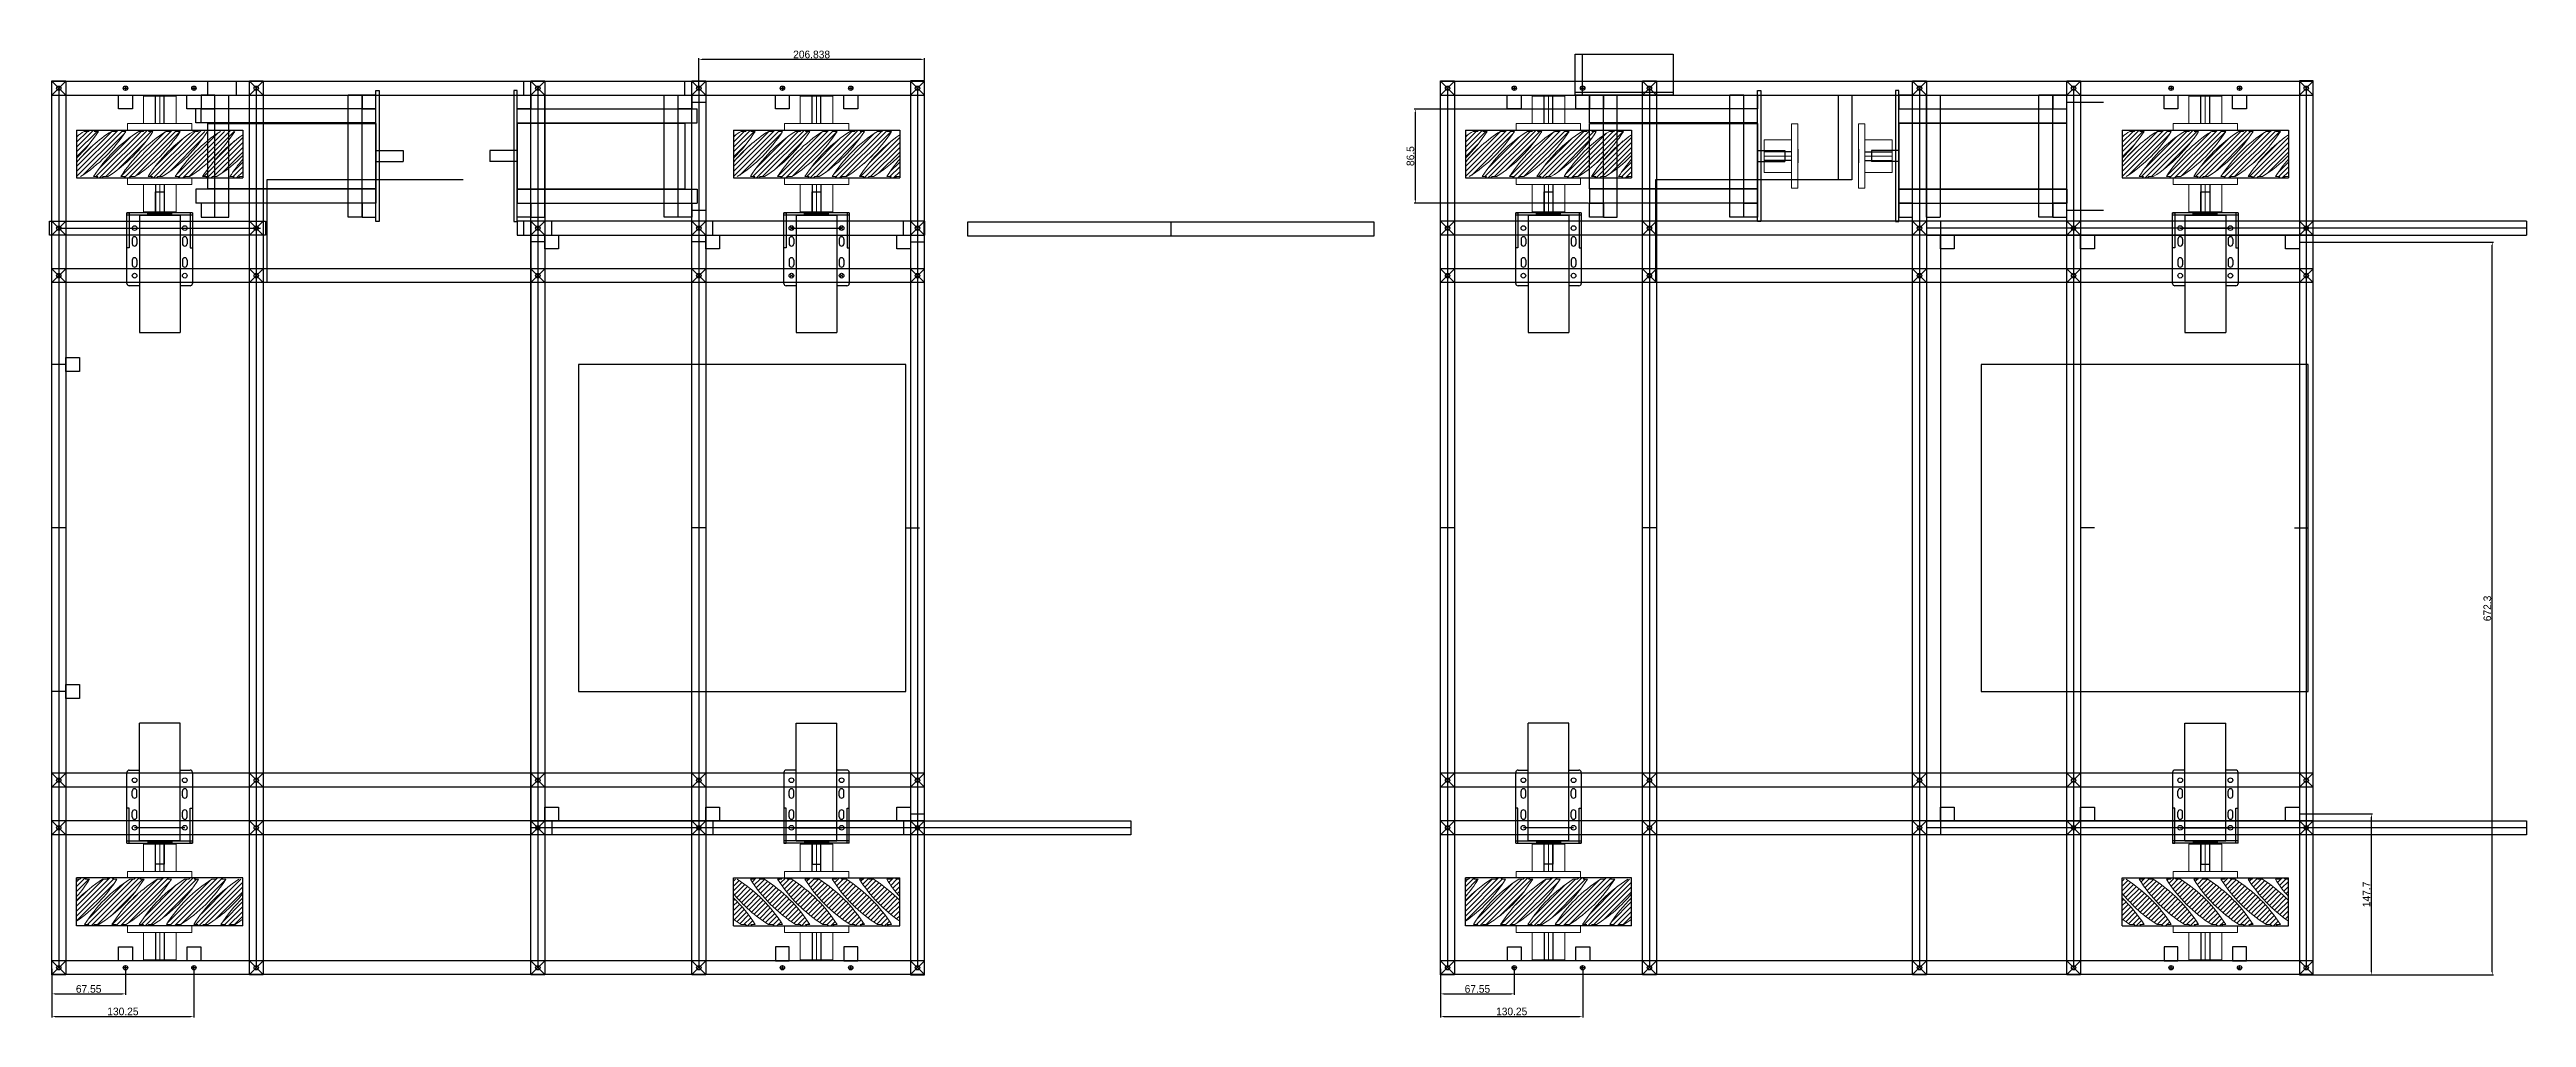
# Model space of a CAD drawing. Header units: millimetres. Extents: x -15418 to 43885, y -27590 to 23052.
# Drawn here: x 24962 to 27232, y -18961 to -18073 of the extents above; entities that cross this region are included whole.
import ezdxf

# ---------------------------------------------------------------- set-up
doc = ezdxf.new("R2010")
doc.units = ezdxf.units.MM
doc.header["$LTSCALE"] = 0.5
doc.layers.get('0').update_dxf_attribs({"lineweight": 5})
doc.layers.get('Defpoints').update_dxf_attribs({"color": 4})
for name, color, linetype in [('Layer1', 1, 'Continuous'), ('Layer2', 2, 'Continuous'), ('Layer3', 9, 'Continuous'), ('Layer4', 6, 'Continuous')]:
    doc.layers.add(name, color=color, linetype=linetype)
doc.layers.add('Layer5', color=51, linetype='Continuous', lineweight=5)
doc.dimstyles.new('ISO-25', dxfattribs={"dimtxt": 7, "dimasz": 3, "dimexe": 1, "dimexo": 1, "dimgap": 1, "dimtad": 1, "dimtoh": 1, "dimdec": 3, "dimdsep": 46, "dimtxsty": 'Standard', "dimcen": 2.5, "dimadec": 0, "dimazin": 0, "dimtfac": 1, "dimtdec": 3, "dimtmove": 0, "dimatfit": 3, "dimfxl": 1, "dimarcsym": 1})
pattern_1 = [(225, (52111.6006, -2337.0026), (2.24506403, -2.24506403), [])]
pattern_2 = [(225, (52713.8006, -2337.0026), (2.24506403, -2.24506403), [])]
pattern_3 = [(225, (52713.8006, -2431.116), (2.24506403, -2.24506403), [])]
pattern_4 = [(225, (50838.3963, -2337.0026), (2.24506403, -2.24506403), [])]
pattern_5 = [(225, (51440.5963, -2337.0026), (2.24506403, -2.24506403), [])]
pattern_6 = [(225, (51440.5963, -2431.116), (2.24506403, -2.24506403), [])]

msp = doc.modelspace()

# ---------------------------------------------------------------- blocks, each defined once
blk = doc.blocks.new('*D360')
at = {"layer": 'Defpoints', "color": 0, "transparency": 16777216}
for p in [(26304.5, -18915.2), (26236.9, -18921.6), (26304.5, -18939.2)]:
    blk.add_point(p, dxfattribs=at)
at = {"layer": 'Layer2', "color": 0, "lineweight": -2, "transparency": 16777216}
for p, q in [((26236.9, -18922.6), (26236.9, -18940.2)), ((26304.5, -18916.2), (26304.5, -18940.2)), ((26239.9, -18939.2), (26301.5, -18939.2))]:
    blk.add_line(p, q, dxfattribs=at)
at = {"layer": 'Layer2', "color": 0, "transparency": 16777216}
for points in [[(26239.9, -18938.7), (26239.9, -18939.7), (26236.9, -18939.2)], [(26301.5, -18938.7), (26301.5, -18939.7), (26304.5, -18939.2)]]:
    blk.add_solid(points, dxfattribs=at)
at = {"layer": 'Layer2', "color": 0, "transparency": 16777216, "insert": (26270.7, -18934.7), "char_height": 7, "attachment_point": 5}
blk.add_mtext('67.55', dxfattribs=at)
blk = doc.blocks.new('*D361')
at = {"layer": 'Defpoints', "color": 0, "transparency": 16777216}
for p in [(26236.9, -18915.2), (26367.2, -18915.2), (26367.2, -18959.9)]:
    blk.add_point(p, dxfattribs=at)
at = {"layer": 'Layer2', "color": 0, "lineweight": -2, "transparency": 16777216}
for p, q in [((26236.9, -18916.2), (26236.9, -18960.9)), ((26367.2, -18916.2), (26367.2, -18960.9)), ((26239.9, -18959.9), (26364.2, -18959.9))]:
    blk.add_line(p, q, dxfattribs=at)
at = {"layer": 'Layer2', "color": 0, "transparency": 16777216}
for points in [[(26239.9, -18959.4), (26239.9, -18960.4), (26236.9, -18959.9)], [(26364.2, -18959.4), (26364.2, -18960.4), (26367.2, -18959.9)]]:
    blk.add_solid(points, dxfattribs=at)
at = {"layer": 'Layer2', "color": 0, "transparency": 16777216, "insert": (26302.1, -18955.4), "char_height": 7, "attachment_point": 5}
blk.add_mtext('130.25', dxfattribs=at)
blk = doc.blocks.new('*D363')
at = {"layer": 'Defpoints', "color": 0, "transparency": 16777216}
for p in [(27024.2, -18774.2), (27090.3, -18774.2), (27030.6, -18921.9)]:
    blk.add_point(p, dxfattribs=at)
at = {"layer": 'Layer2', "color": 0, "lineweight": -2, "transparency": 16777216}
for p, q in [((27025.2, -18774.2), (27091.3, -18774.2)), ((27090.3, -18918.9), (27090.3, -18777.2)), ((27031.6, -18921.9), (27091.3, -18921.9))]:
    blk.add_line(p, q, dxfattribs=at)
at = {"layer": 'Layer2', "color": 0, "transparency": 16777216}
for points in [[(27089.8, -18777.2), (27090.8, -18777.2), (27090.3, -18774.2)], [(27089.8, -18918.9), (27090.8, -18918.9), (27090.3, -18921.9)]]:
    blk.add_solid(points, dxfattribs=at)
at = {"layer": 'Layer2', "color": 0, "transparency": 16777216, "insert": (27085.8, -18848), "char_height": 7, "attachment_point": 5, "rotation": 90}
blk.add_mtext('147.7', dxfattribs=at)
blk = doc.blocks.new('*D364')
at = {"layer": 'Defpoints', "color": 0, "transparency": 16777216}
for p in [(27024.2, -18249.6), (27201.1, -18249.6), (27030.6, -18921.9)]:
    blk.add_point(p, dxfattribs=at)
at = {"layer": 'Layer2', "color": 0, "lineweight": -2, "transparency": 16777216}
for p, q in [((27025.2, -18249.6), (27202.1, -18249.6)), ((27201.1, -18918.9), (27201.1, -18252.6)), ((27031.6, -18921.9), (27202.1, -18921.9))]:
    blk.add_line(p, q, dxfattribs=at)
at = {"layer": 'Layer2', "color": 0, "transparency": 16777216}
for points in [[(27200.6, -18252.6), (27201.6, -18252.6), (27201.1, -18249.6)], [(27200.6, -18918.9), (27201.6, -18918.9), (27201.1, -18921.9)]]:
    blk.add_solid(points, dxfattribs=at)
at = {"layer": 'Layer2', "color": 0, "transparency": 16777216, "insert": (27196.6, -18585.7), "char_height": 7, "attachment_point": 5, "rotation": 90}
blk.add_mtext('672.3', dxfattribs=at)
blk = doc.blocks.new('*D368')
at = {"layer": 'Defpoints', "color": 0, "transparency": 16777216}
for p in [(25556.9, -18082.1), (25556.9, -18108.5), (25763.7, -18102.2)]:
    blk.add_point(p, dxfattribs=at)
at = {"layer": 'Layer2', "color": 0, "lineweight": -2, "transparency": 16777216}
for p, q in [((25556.9, -18107.5), (25556.9, -18081.1)), ((25760.7, -18082.1), (25559.9, -18082.1)), ((25763.7, -18101.2), (25763.7, -18081.1))]:
    blk.add_line(p, q, dxfattribs=at)
at = {"layer": 'Layer2', "color": 0, "transparency": 16777216}
for points in [[(25559.9, -18081.6), (25559.9, -18082.6), (25556.9, -18082.1)], [(25760.7, -18081.6), (25760.7, -18082.6), (25763.7, -18082.1)]]:
    blk.add_solid(points, dxfattribs=at)
at = {"layer": 'Layer2', "color": 0, "transparency": 16777216, "insert": (25660.3, -18077.6), "char_height": 7, "attachment_point": 5}
blk.add_mtext('206.838', dxfattribs=at)
blk = doc.blocks.new('*D369')
at = {"layer": 'Defpoints', "color": 0, "transparency": 16777216}
for p in [(25031.3, -18915.2), (24963.7, -18921.6), (25031.3, -18939.2)]:
    blk.add_point(p, dxfattribs=at)
at = {"layer": 'Layer2', "color": 0, "lineweight": -2, "transparency": 16777216}
for p, q in [((24963.7, -18922.6), (24963.7, -18940.2)), ((25031.3, -18916.2), (25031.3, -18940.2)), ((24966.7, -18939.2), (25028.3, -18939.2))]:
    blk.add_line(p, q, dxfattribs=at)
at = {"layer": 'Layer2', "color": 0, "transparency": 16777216}
for points in [[(24966.7, -18938.7), (24966.7, -18939.7), (24963.7, -18939.2)], [(25028.3, -18938.7), (25028.3, -18939.7), (25031.3, -18939.2)]]:
    blk.add_solid(points, dxfattribs=at)
at = {"layer": 'Layer2', "color": 0, "transparency": 16777216, "insert": (24997.5, -18934.7), "char_height": 7, "attachment_point": 5}
blk.add_mtext('67.55', dxfattribs=at)
blk = doc.blocks.new('*D370')
at = {"layer": 'Defpoints', "color": 0, "transparency": 16777216}
for p in [(24963.7, -18915.2), (25094, -18915.2), (25094, -18959.9)]:
    blk.add_point(p, dxfattribs=at)
at = {"layer": 'Layer2', "color": 0, "lineweight": -2, "transparency": 16777216}
for p, q in [((24963.7, -18916.2), (24963.7, -18960.9)), ((25094, -18916.2), (25094, -18960.9)), ((24966.7, -18959.9), (25091, -18959.9))]:
    blk.add_line(p, q, dxfattribs=at)
at = {"layer": 'Layer2', "color": 0, "transparency": 16777216}
for points in [[(24966.7, -18959.4), (24966.7, -18960.4), (24963.7, -18959.9)], [(25091, -18959.4), (25091, -18960.4), (25094, -18959.9)]]:
    blk.add_solid(points, dxfattribs=at)
at = {"layer": 'Layer2', "color": 0, "transparency": 16777216, "insert": (25028.9, -18955.4), "char_height": 7, "attachment_point": 5}
blk.add_mtext('130.25', dxfattribs=at)
blk = doc.blocks.new('*D385')
at = {"layer": 'Defpoints', "color": 0, "transparency": 16777216}
for p in [(26213.8, -18127.6), (26373.5, -18127.6), (26373.5, -18214.1)]:
    blk.add_point(p, dxfattribs=at)
at = {"layer": 'Layer2', "color": 0, "lineweight": -2, "transparency": 16777216}
for p, q in [((26372.5, -18127.6), (26212.8, -18127.6)), ((26213.8, -18211.1), (26213.8, -18130.6)), ((26372.5, -18214.1), (26212.8, -18214.1))]:
    blk.add_line(p, q, dxfattribs=at)
at = {"layer": 'Layer2', "color": 0, "transparency": 16777216}
for points in [[(26213.3, -18130.6), (26214.3, -18130.6), (26213.8, -18127.6)], [(26213.3, -18211.1), (26214.3, -18211.1), (26213.8, -18214.1)]]:
    blk.add_solid(points, dxfattribs=at)
at = {"layer": 'Layer2', "color": 0, "transparency": 16777216, "insert": (26209.3, -18170.8), "char_height": 7, "attachment_point": 5, "rotation": 90}
blk.add_mtext('86.5', dxfattribs=at)

# ---------------------------------------------------------------- dimensions: what is measured, and where the dimension line sits
at = {"layer": 'Layer2', "transparency": 33554661}
for base, p1, p2, picture, middle in [((25556.8951, -18082.1313), (25763.7328, -18102.1757), (25556.8951, -18108.5257), '*D368', (25660.314, -18077.6313)), ((25031.2828, -18939.1819), (24963.7328, -18921.5757), (25031.2828, -18915.2257), '*D369', (24997.5078, -18934.6819)), ((25093.9828, -18959.8847), (24963.7328, -18915.2257), (25093.9828, -18915.2257), '*D370', (25028.8578, -18955.3847)), ((26304.4871, -18939.1819), (26236.9371, -18921.5757), (26304.4871, -18915.2257), '*D360', (26270.7121, -18934.6819)), ((26367.1871, -18959.8847), (26236.9371, -18915.2257), (26367.1871, -18915.2257), '*D361', (26302.0621, -18955.3847))]:
    dim = msp.add_linear_dim(base=base, p1=p1, p2=p2, dimstyle='ISO-25', dxfattribs=at)
    dim.commit()
    dim.dimension.update_dxf_attribs({"geometry": picture, "text_midpoint": middle})
for base, p1, p2, picture, middle in [((26213.839, -18127.5757), (26373.5371, -18214.0757), (26373.5371, -18127.5757), '*D385', (26209.339, -18170.8257)), ((27201.1033, -18249.5757), (27030.5871, -18921.8757), (27024.2371, -18249.5757), '*D364', (27196.6033, -18585.7257)), ((27090.3325, -18774.1757), (27030.5871, -18921.8757), (27024.2371, -18774.1757), '*D363', (27085.8325, -18848.0257))]:
    dim = msp.add_linear_dim(base=base, p1=p1, p2=p2, angle=90, dimstyle='ISO-25', dxfattribs=at)
    dim.commit()
    dim.dimension.update_dxf_attribs({"geometry": picture, "text_midpoint": middle})

# ---------------------------------------------------------------- hatches: boundary and pattern name
at = {"layer": 'Layer5', "transparency": 33554661}
h = msp.add_hatch(dxfattribs=at)
h.set_pattern_fill('ANSI31', color=256, angle=180)
h.set_pattern_definition(pattern_4)
edge = h.paths.add_edge_path()
edge.add_line((25028.7036, -18146.8757), (25023.7036, -18146.8757))
edge.add_line((25023.7036, -18146.8757), (25022.4636, -18148.1157))
edge.add_line((25022.4636, -18148.1157), (25018.4636, -18148.1157))
edge.add_arc((25091.675, -18262.8471), 136.1, 122.5424058, 140.6485407)
edge.add_line((24986.4328, -18176.5495), (24986.4328, -18189.6357))
edge.add_line((24986.4328, -18189.6357), (24989.9436, -18189.6357))
edge.add_arc((24916.4751, -18074.6473), 136.455, -57.4246642, -32.5753358)
edge.add_line((25031.4636, -18148.1157), (25027.4636, -18148.1157))
edge.add_line((25027.4636, -18148.1157), (25028.7036, -18146.8757))
edge = h.paths.add_edge_path()
edge.add_line((25003.7036, -18146.8757), (24998.7036, -18146.8757))
edge.add_line((24998.7036, -18146.8757), (24997.4636, -18148.1157))
edge.add_line((24997.4636, -18148.1157), (24993.4636, -18148.1157))
edge.add_arc((25066.675, -18262.8471), 136.1, 122.5424058, 126.1273887)
edge.add_line((24986.4328, -18152.9181), (24986.4328, -18172.6422))
edge.add_arc((24891.4751, -18074.6473), 136.455, -45.9017964, -32.5753358)
edge.add_line((25006.4636, -18148.1157), (25002.4636, -18148.1157))
edge.add_line((25002.4636, -18148.1157), (25003.7036, -18146.8757))
h = msp.add_hatch(dxfattribs=at)
h.set_pattern_fill('ANSI31', color=256, angle=180)
h.set_pattern_definition(pattern_4)
h.paths.add_polyline_path([(25138.8328, -18173.7029, 0.036565829), (25126.9436, -18189.6357), (25130.9436, -18189.6357), (25129.7036, -18190.8757), (25134.7036, -18190.8757), (25135.9436, -18189.6357), (25138.8328, -18189.6357)], flags=17)
edge = h.paths.add_edge_path()
edge.add_line((25004.7036, -18190.8757), (25009.7036, -18190.8757))
edge.add_line((25009.7036, -18190.8757), (25010.9436, -18189.6357))
edge.add_line((25010.9436, -18189.6357), (25014.9436, -18189.6357))
edge.add_arc((24941.4751, -18074.6473), 136.455, -57.4246642, -32.5753358)
edge.add_line((25056.4636, -18148.1157), (25052.4636, -18148.1157))
edge.add_line((25052.4636, -18148.1157), (25053.7036, -18146.8757))
edge.add_line((25053.7036, -18146.8757), (25048.7036, -18146.8757))
edge.add_line((25048.7036, -18146.8757), (25047.4636, -18148.1157))
edge.add_line((25047.4636, -18148.1157), (25043.4636, -18148.1157))
edge.add_arc((25116.675, -18262.8471), 136.1, 122.5424058, 147.4575942)
edge.add_line((25001.9436, -18189.6357), (25005.9436, -18189.6357))
edge.add_line((25005.9436, -18189.6357), (25004.7036, -18190.8757))
edge = h.paths.add_edge_path()
edge.add_line((25079.7036, -18190.8757), (25084.7036, -18190.8757))
edge.add_line((25084.7036, -18190.8757), (25085.9436, -18189.6357))
edge.add_line((25085.9436, -18189.6357), (25089.9436, -18189.6357))
edge.add_arc((25016.4751, -18074.6473), 136.455, -57.4246642, -32.5753358)
edge.add_line((25131.4636, -18148.1157), (25127.4636, -18148.1157))
edge.add_line((25127.4636, -18148.1157), (25128.7036, -18146.8757))
edge.add_line((25128.7036, -18146.8757), (25123.7036, -18146.8757))
edge.add_line((25123.7036, -18146.8757), (25122.4636, -18148.1157))
edge.add_line((25122.4636, -18148.1157), (25118.4636, -18148.1157))
edge.add_arc((25191.675, -18262.8471), 136.1, 122.5424058, 147.4575942)
edge.add_line((25076.9436, -18189.6357), (25080.9436, -18189.6357))
edge.add_line((25080.9436, -18189.6357), (25079.7036, -18190.8757))
edge = h.paths.add_edge_path()
edge.add_line((25104.7036, -18190.8757), (25109.7036, -18190.8757))
edge.add_line((25109.7036, -18190.8757), (25110.9436, -18189.6357))
edge.add_line((25110.9436, -18189.6357), (25114.9436, -18189.6357))
edge.add_arc((25041.4751, -18074.6473), 136.455, -57.4246642, -44.481355)
edge.add_line((25138.8328, -18170.2582), (25138.8328, -18151.2057))
edge.add_arc((25216.675, -18262.8471), 136.1, 124.8862079, 147.4575942)
edge.add_line((25101.9436, -18189.6357), (25105.9436, -18189.6357))
edge.add_line((25105.9436, -18189.6357), (25104.7036, -18190.8757))
h = msp.add_hatch(dxfattribs=at)
h.set_pattern_fill('ANSI31', color=256, angle=180)
h.set_pattern_definition(pattern_4)
edge = h.paths.add_edge_path()
edge.add_line((25029.7036, -18190.8757), (25034.7036, -18190.8757))
edge.add_line((25034.7036, -18190.8757), (25035.9436, -18189.6357))
edge.add_line((25035.9436, -18189.6357), (25039.9436, -18189.6357))
edge.add_arc((24966.4751, -18074.6473), 136.455, -57.4246642, -32.5753358)
edge.add_line((25081.4636, -18148.1157), (25077.4636, -18148.1157))
edge.add_line((25077.4636, -18148.1157), (25078.7036, -18146.8757))
edge.add_line((25078.7036, -18146.8757), (25073.7036, -18146.8757))
edge.add_line((25073.7036, -18146.8757), (25072.4636, -18148.1157))
edge.add_line((25072.4636, -18148.1157), (25068.4636, -18148.1157))
edge.add_arc((25141.675, -18262.8471), 136.1, 122.5424058, 147.4575942)
edge.add_line((25026.9436, -18189.6357), (25030.9436, -18189.6357))
edge.add_line((25030.9436, -18189.6357), (25029.7036, -18190.8757))
edge = h.paths.add_edge_path()
edge.add_line((25054.7036, -18190.8757), (25059.7036, -18190.8757))
edge.add_line((25059.7036, -18190.8757), (25060.9436, -18189.6357))
edge.add_line((25060.9436, -18189.6357), (25064.9436, -18189.6357))
edge.add_arc((24991.4751, -18074.6473), 136.455, -57.4246642, -32.5753358)
edge.add_line((25106.4636, -18148.1157), (25102.4636, -18148.1157))
edge.add_line((25102.4636, -18148.1157), (25103.7036, -18146.8757))
edge.add_line((25103.7036, -18146.8757), (25098.7036, -18146.8757))
edge.add_line((25098.7036, -18146.8757), (25097.4636, -18148.1157))
edge.add_line((25097.4636, -18148.1157), (25093.4636, -18148.1157))
edge.add_arc((25166.675, -18262.8471), 136.1, 122.5424058, 147.4575942)
edge.add_line((25051.9436, -18189.6357), (25055.9436, -18189.6357))
edge.add_line((25055.9436, -18189.6357), (25054.7036, -18190.8757))
h = msp.add_hatch(dxfattribs=at)
h.set_pattern_fill('ANSI31', color=256, angle=180)
h.set_pattern_definition(pattern_5)
edge = h.paths.add_edge_path()
edge.add_line((25630.9036, -18146.8757), (25625.9036, -18146.8757))
edge.add_line((25625.9036, -18146.8757), (25624.6636, -18148.1157))
edge.add_line((25624.6636, -18148.1157), (25620.6636, -18148.1157))
edge.add_arc((25693.875, -18262.8471), 136.1, 122.5424058, 140.6485407)
edge.add_line((25588.6328, -18176.5495), (25588.6328, -18189.6357))
edge.add_line((25588.6328, -18189.6357), (25592.1436, -18189.6357))
edge.add_arc((25518.6751, -18074.6473), 136.455, -57.4246642, -32.5753358)
edge.add_line((25633.6636, -18148.1157), (25629.6636, -18148.1157))
edge.add_line((25629.6636, -18148.1157), (25630.9036, -18146.8757))
edge = h.paths.add_edge_path()
edge.add_line((25605.9036, -18146.8757), (25600.9036, -18146.8757))
edge.add_line((25600.9036, -18146.8757), (25599.6636, -18148.1157))
edge.add_line((25599.6636, -18148.1157), (25595.6636, -18148.1157))
edge.add_arc((25668.875, -18262.8471), 136.1, 122.5424058, 126.1273887)
edge.add_line((25588.6328, -18152.9181), (25588.6328, -18172.6422))
edge.add_arc((25493.6751, -18074.6473), 136.455, -45.9017964, -32.5753358)
edge.add_line((25608.6636, -18148.1157), (25604.6636, -18148.1157))
edge.add_line((25604.6636, -18148.1157), (25605.9036, -18146.8757))
h = msp.add_hatch(dxfattribs=at)
h.set_pattern_fill('ANSI31', color=256, angle=180)
h.set_pattern_definition(pattern_5)
h.paths.add_polyline_path([(25741.0328, -18173.7029, 0.036565829), (25729.1436, -18189.6357), (25733.1436, -18189.6357), (25731.9036, -18190.8757), (25736.9036, -18190.8757), (25738.1436, -18189.6357), (25741.0328, -18189.6357)], flags=17)
edge = h.paths.add_edge_path()
edge.add_line((25606.9036, -18190.8757), (25611.9036, -18190.8757))
edge.add_line((25611.9036, -18190.8757), (25613.1436, -18189.6357))
edge.add_line((25613.1436, -18189.6357), (25617.1436, -18189.6357))
edge.add_arc((25543.6751, -18074.6473), 136.455, -57.4246642, -32.5753358)
edge.add_line((25658.6636, -18148.1157), (25654.6636, -18148.1157))
edge.add_line((25654.6636, -18148.1157), (25655.9036, -18146.8757))
edge.add_line((25655.9036, -18146.8757), (25650.9036, -18146.8757))
edge.add_line((25650.9036, -18146.8757), (25649.6636, -18148.1157))
edge.add_line((25649.6636, -18148.1157), (25645.6636, -18148.1157))
edge.add_arc((25718.875, -18262.8471), 136.1, 122.5424058, 147.4575942)
edge.add_line((25604.1436, -18189.6357), (25608.1436, -18189.6357))
edge.add_line((25608.1436, -18189.6357), (25606.9036, -18190.8757))
edge = h.paths.add_edge_path()
edge.add_line((25681.9036, -18190.8757), (25686.9036, -18190.8757))
edge.add_line((25686.9036, -18190.8757), (25688.1436, -18189.6357))
edge.add_line((25688.1436, -18189.6357), (25692.1436, -18189.6357))
edge.add_arc((25618.6751, -18074.6473), 136.455, -57.4246642, -32.5753358)
edge.add_line((25733.6636, -18148.1157), (25729.6636, -18148.1157))
edge.add_line((25729.6636, -18148.1157), (25730.9036, -18146.8757))
edge.add_line((25730.9036, -18146.8757), (25725.9036, -18146.8757))
edge.add_line((25725.9036, -18146.8757), (25724.6636, -18148.1157))
edge.add_line((25724.6636, -18148.1157), (25720.6636, -18148.1157))
edge.add_arc((25793.875, -18262.8471), 136.1, 122.5424058, 147.4575942)
edge.add_line((25679.1436, -18189.6357), (25683.1436, -18189.6357))
edge.add_line((25683.1436, -18189.6357), (25681.9036, -18190.8757))
edge = h.paths.add_edge_path()
edge.add_line((25706.9036, -18190.8757), (25711.9036, -18190.8757))
edge.add_line((25711.9036, -18190.8757), (25713.1436, -18189.6357))
edge.add_line((25713.1436, -18189.6357), (25717.1436, -18189.6357))
edge.add_arc((25643.6751, -18074.6473), 136.455, -57.4246642, -44.481355)
edge.add_line((25741.0328, -18170.2582), (25741.0328, -18151.2057))
edge.add_arc((25818.875, -18262.8471), 136.1, 124.8862079, 147.4575942)
edge.add_line((25704.1436, -18189.6357), (25708.1436, -18189.6357))
edge.add_line((25708.1436, -18189.6357), (25706.9036, -18190.8757))
h = msp.add_hatch(dxfattribs=at)
h.set_pattern_fill('ANSI31', color=256, angle=180)
h.set_pattern_definition(pattern_5)
edge = h.paths.add_edge_path()
edge.add_line((25631.9036, -18190.8757), (25636.9036, -18190.8757))
edge.add_line((25636.9036, -18190.8757), (25638.1436, -18189.6357))
edge.add_line((25638.1436, -18189.6357), (25642.1436, -18189.6357))
edge.add_arc((25568.6751, -18074.6473), 136.455, -57.4246642, -32.5753358)
edge.add_line((25683.6636, -18148.1157), (25679.6636, -18148.1157))
edge.add_line((25679.6636, -18148.1157), (25680.9036, -18146.8757))
edge.add_line((25680.9036, -18146.8757), (25675.9036, -18146.8757))
edge.add_line((25675.9036, -18146.8757), (25674.6636, -18148.1157))
edge.add_line((25674.6636, -18148.1157), (25670.6636, -18148.1157))
edge.add_arc((25743.875, -18262.8471), 136.1, 122.5424058, 147.4575942)
edge.add_line((25629.1436, -18189.6357), (25633.1436, -18189.6357))
edge.add_line((25633.1436, -18189.6357), (25631.9036, -18190.8757))
edge = h.paths.add_edge_path()
edge.add_line((25656.9036, -18190.8757), (25661.9036, -18190.8757))
edge.add_line((25661.9036, -18190.8757), (25663.1436, -18189.6357))
edge.add_line((25663.1436, -18189.6357), (25667.1436, -18189.6357))
edge.add_arc((25593.6751, -18074.6473), 136.455, -57.4246642, -32.5753358)
edge.add_line((25708.6636, -18148.1157), (25704.6636, -18148.1157))
edge.add_line((25704.6636, -18148.1157), (25705.9036, -18146.8757))
edge.add_line((25705.9036, -18146.8757), (25700.9036, -18146.8757))
edge.add_line((25700.9036, -18146.8757), (25699.6636, -18148.1157))
edge.add_line((25699.6636, -18148.1157), (25695.6636, -18148.1157))
edge.add_arc((25768.875, -18262.8471), 136.1, 122.5424058, 147.4575942)
edge.add_line((25654.1436, -18189.6357), (25658.1436, -18189.6357))
edge.add_line((25658.1436, -18189.6357), (25656.9036, -18190.8757))
h = msp.add_hatch(dxfattribs=at)
h.set_pattern_fill('ANSI31', color=256, angle=180)
h.set_pattern_definition(pattern_1)
edge = h.paths.add_edge_path()
edge.add_line((26301.9079, -18146.8757), (26296.9079, -18146.8757))
edge.add_line((26296.9079, -18146.8757), (26295.6679, -18148.1157))
edge.add_line((26295.6679, -18148.1157), (26291.6679, -18148.1157))
edge.add_arc((26364.8792, -18262.8471), 136.1, 122.5424058, 140.6485407)
edge.add_line((26259.6371, -18176.5495), (26259.6371, -18189.6357))
edge.add_line((26259.6371, -18189.6357), (26263.1479, -18189.6357))
edge.add_arc((26189.6794, -18074.6473), 136.455, -57.4246642, -32.5753358)
edge.add_line((26304.6679, -18148.1157), (26300.6679, -18148.1157))
edge.add_line((26300.6679, -18148.1157), (26301.9079, -18146.8757))
edge = h.paths.add_edge_path()
edge.add_line((26276.9079, -18146.8757), (26271.9079, -18146.8757))
edge.add_line((26271.9079, -18146.8757), (26270.6679, -18148.1157))
edge.add_line((26270.6679, -18148.1157), (26266.6679, -18148.1157))
edge.add_arc((26339.8792, -18262.8471), 136.1, 122.5424058, 126.1273887)
edge.add_line((26259.6371, -18152.9181), (26259.6371, -18172.6422))
edge.add_arc((26164.6794, -18074.6473), 136.455, -45.9017964, -32.5753358)
edge.add_line((26279.6679, -18148.1157), (26275.6679, -18148.1157))
edge.add_line((26275.6679, -18148.1157), (26276.9079, -18146.8757))
h = msp.add_hatch(dxfattribs=at)
h.set_pattern_fill('ANSI31', color=256, angle=180)
h.set_pattern_definition(pattern_1)
h.paths.add_polyline_path([(26412.0371, -18173.7029, 0.036565829), (26400.1479, -18189.6357), (26404.1479, -18189.6357), (26402.9079, -18190.8757), (26407.9079, -18190.8757), (26409.1479, -18189.6357), (26412.0371, -18189.6357)], flags=17)
edge = h.paths.add_edge_path()
edge.add_line((26277.9079, -18190.8757), (26282.9079, -18190.8757))
edge.add_line((26282.9079, -18190.8757), (26284.1479, -18189.6357))
edge.add_line((26284.1479, -18189.6357), (26288.1479, -18189.6357))
edge.add_arc((26214.6794, -18074.6473), 136.455, -57.4246642, -32.5753358)
edge.add_line((26329.6679, -18148.1157), (26325.6679, -18148.1157))
edge.add_line((26325.6679, -18148.1157), (26326.9079, -18146.8757))
edge.add_line((26326.9079, -18146.8757), (26321.9079, -18146.8757))
edge.add_line((26321.9079, -18146.8757), (26320.6679, -18148.1157))
edge.add_line((26320.6679, -18148.1157), (26316.6679, -18148.1157))
edge.add_arc((26389.8792, -18262.8471), 136.1, 122.5424058, 147.4575942)
edge.add_line((26275.1479, -18189.6357), (26279.1479, -18189.6357))
edge.add_line((26279.1479, -18189.6357), (26277.9079, -18190.8757))
edge = h.paths.add_edge_path()
edge.add_line((26352.9079, -18190.8757), (26357.9079, -18190.8757))
edge.add_line((26357.9079, -18190.8757), (26359.1479, -18189.6357))
edge.add_line((26359.1479, -18189.6357), (26363.1479, -18189.6357))
edge.add_arc((26289.6794, -18074.6473), 136.455, -57.4246642, -32.5753358)
edge.add_line((26404.6679, -18148.1157), (26400.6679, -18148.1157))
edge.add_line((26400.6679, -18148.1157), (26401.9079, -18146.8757))
edge.add_line((26401.9079, -18146.8757), (26396.9079, -18146.8757))
edge.add_line((26396.9079, -18146.8757), (26395.6679, -18148.1157))
edge.add_line((26395.6679, -18148.1157), (26391.6679, -18148.1157))
edge.add_arc((26464.8792, -18262.8471), 136.1, 122.5424058, 147.4575942)
edge.add_line((26350.1479, -18189.6357), (26354.1479, -18189.6357))
edge.add_line((26354.1479, -18189.6357), (26352.9079, -18190.8757))
edge = h.paths.add_edge_path()
edge.add_line((26377.9079, -18190.8757), (26382.9079, -18190.8757))
edge.add_line((26382.9079, -18190.8757), (26384.1479, -18189.6357))
edge.add_line((26384.1479, -18189.6357), (26388.1479, -18189.6357))
edge.add_arc((26314.6794, -18074.6473), 136.455, -57.4246642, -44.481355)
edge.add_line((26412.0371, -18170.2582), (26412.0371, -18151.2057))
edge.add_arc((26489.8792, -18262.8471), 136.1, 124.8862079, 147.4575942)
edge.add_line((26375.1479, -18189.6357), (26379.1479, -18189.6357))
edge.add_line((26379.1479, -18189.6357), (26377.9079, -18190.8757))
h = msp.add_hatch(dxfattribs=at)
h.set_pattern_fill('ANSI31', color=256, angle=180)
h.set_pattern_definition(pattern_1)
edge = h.paths.add_edge_path()
edge.add_line((26302.9079, -18190.8757), (26307.9079, -18190.8757))
edge.add_line((26307.9079, -18190.8757), (26309.1479, -18189.6357))
edge.add_line((26309.1479, -18189.6357), (26313.1479, -18189.6357))
edge.add_arc((26239.6794, -18074.6473), 136.455, -57.4246642, -32.5753358)
edge.add_line((26354.6679, -18148.1157), (26350.6679, -18148.1157))
edge.add_line((26350.6679, -18148.1157), (26351.9079, -18146.8757))
edge.add_line((26351.9079, -18146.8757), (26346.9079, -18146.8757))
edge.add_line((26346.9079, -18146.8757), (26345.6679, -18148.1157))
edge.add_line((26345.6679, -18148.1157), (26341.6679, -18148.1157))
edge.add_arc((26414.8792, -18262.8471), 136.1, 122.5424058, 147.4575942)
edge.add_line((26300.1479, -18189.6357), (26304.1479, -18189.6357))
edge.add_line((26304.1479, -18189.6357), (26302.9079, -18190.8757))
edge = h.paths.add_edge_path()
edge.add_line((26327.9079, -18190.8757), (26332.9079, -18190.8757))
edge.add_line((26332.9079, -18190.8757), (26334.1479, -18189.6357))
edge.add_line((26334.1479, -18189.6357), (26338.1479, -18189.6357))
edge.add_arc((26264.6794, -18074.6473), 136.455, -57.4246642, -32.5753358)
edge.add_line((26379.6679, -18148.1157), (26375.6679, -18148.1157))
edge.add_line((26375.6679, -18148.1157), (26376.9079, -18146.8757))
edge.add_line((26376.9079, -18146.8757), (26371.9079, -18146.8757))
edge.add_line((26371.9079, -18146.8757), (26370.6679, -18148.1157))
edge.add_line((26370.6679, -18148.1157), (26366.6679, -18148.1157))
edge.add_arc((26439.8792, -18262.8471), 136.1, 122.5424058, 147.4575942)
edge.add_line((26325.1479, -18189.6357), (26329.1479, -18189.6357))
edge.add_line((26329.1479, -18189.6357), (26327.9079, -18190.8757))
h = msp.add_hatch(dxfattribs=at)
h.set_pattern_fill('ANSI31', color=256, angle=180)
h.set_pattern_definition(pattern_2)
edge = h.paths.add_edge_path()
edge.add_line((26904.1079, -18146.8757), (26899.1079, -18146.8757))
edge.add_line((26899.1079, -18146.8757), (26897.8679, -18148.1157))
edge.add_line((26897.8679, -18148.1157), (26893.8679, -18148.1157))
edge.add_arc((26967.0792, -18262.8471), 136.1, 122.5424058, 140.6485407)
edge.add_line((26861.8371, -18176.5495), (26861.8371, -18189.6357))
edge.add_line((26861.8371, -18189.6357), (26865.3479, -18189.6357))
edge.add_arc((26791.8794, -18074.6473), 136.455, -57.4246642, -32.5753358)
edge.add_line((26906.8679, -18148.1157), (26902.8679, -18148.1157))
edge.add_line((26902.8679, -18148.1157), (26904.1079, -18146.8757))
edge = h.paths.add_edge_path()
edge.add_line((26879.1079, -18146.8757), (26874.1079, -18146.8757))
edge.add_line((26874.1079, -18146.8757), (26872.8679, -18148.1157))
edge.add_line((26872.8679, -18148.1157), (26868.8679, -18148.1157))
edge.add_arc((26942.0792, -18262.8471), 136.1, 122.5424058, 126.1273887)
edge.add_line((26861.8371, -18152.9181), (26861.8371, -18172.6422))
edge.add_arc((26766.8794, -18074.6473), 136.455, -45.9017964, -32.5753358)
edge.add_line((26881.8679, -18148.1157), (26877.8679, -18148.1157))
edge.add_line((26877.8679, -18148.1157), (26879.1079, -18146.8757))
h = msp.add_hatch(dxfattribs=at)
h.set_pattern_fill('ANSI31', color=256, angle=180)
h.set_pattern_definition(pattern_2)
h.paths.add_polyline_path([(27014.2371, -18173.7029, 0.036565829), (27002.3479, -18189.6357), (27006.3479, -18189.6357), (27005.1079, -18190.8757), (27010.1079, -18190.8757), (27011.3479, -18189.6357), (27014.2371, -18189.6357)], flags=17)
edge = h.paths.add_edge_path()
edge.add_line((26880.1079, -18190.8757), (26885.1079, -18190.8757))
edge.add_line((26885.1079, -18190.8757), (26886.3479, -18189.6357))
edge.add_line((26886.3479, -18189.6357), (26890.3479, -18189.6357))
edge.add_arc((26816.8794, -18074.6473), 136.455, -57.4246642, -32.5753358)
edge.add_line((26931.8679, -18148.1157), (26927.8679, -18148.1157))
edge.add_line((26927.8679, -18148.1157), (26929.1079, -18146.8757))
edge.add_line((26929.1079, -18146.8757), (26924.1079, -18146.8757))
edge.add_line((26924.1079, -18146.8757), (26922.8679, -18148.1157))
edge.add_line((26922.8679, -18148.1157), (26918.8679, -18148.1157))
edge.add_arc((26992.0792, -18262.8471), 136.1, 122.5424058, 147.4575942)
edge.add_line((26877.3479, -18189.6357), (26881.3479, -18189.6357))
edge.add_line((26881.3479, -18189.6357), (26880.1079, -18190.8757))
edge = h.paths.add_edge_path()
edge.add_line((26955.1079, -18190.8757), (26960.1079, -18190.8757))
edge.add_line((26960.1079, -18190.8757), (26961.3479, -18189.6357))
edge.add_line((26961.3479, -18189.6357), (26965.3479, -18189.6357))
edge.add_arc((26891.8794, -18074.6473), 136.455, -57.4246642, -32.5753358)
edge.add_line((27006.8679, -18148.1157), (27002.8679, -18148.1157))
edge.add_line((27002.8679, -18148.1157), (27004.1079, -18146.8757))
edge.add_line((27004.1079, -18146.8757), (26999.1079, -18146.8757))
edge.add_line((26999.1079, -18146.8757), (26997.8679, -18148.1157))
edge.add_line((26997.8679, -18148.1157), (26993.8679, -18148.1157))
edge.add_arc((27067.0792, -18262.8471), 136.1, 122.5424058, 147.4575942)
edge.add_line((26952.3479, -18189.6357), (26956.3479, -18189.6357))
edge.add_line((26956.3479, -18189.6357), (26955.1079, -18190.8757))
edge = h.paths.add_edge_path()
edge.add_line((26980.1079, -18190.8757), (26985.1079, -18190.8757))
edge.add_line((26985.1079, -18190.8757), (26986.3479, -18189.6357))
edge.add_line((26986.3479, -18189.6357), (26990.3479, -18189.6357))
edge.add_arc((26916.8794, -18074.6473), 136.455, -57.4246642, -44.481355)
edge.add_line((27014.2371, -18170.2582), (27014.2371, -18151.2057))
edge.add_arc((27092.0792, -18262.8471), 136.1, 124.8862079, 147.4575942)
edge.add_line((26977.3479, -18189.6357), (26981.3479, -18189.6357))
edge.add_line((26981.3479, -18189.6357), (26980.1079, -18190.8757))
h = msp.add_hatch(dxfattribs=at)
h.set_pattern_fill('ANSI31', color=256, angle=180)
h.set_pattern_definition(pattern_2)
edge = h.paths.add_edge_path()
edge.add_line((26905.1079, -18190.8757), (26910.1079, -18190.8757))
edge.add_line((26910.1079, -18190.8757), (26911.3479, -18189.6357))
edge.add_line((26911.3479, -18189.6357), (26915.3479, -18189.6357))
edge.add_arc((26841.8794, -18074.6473), 136.455, -57.4246642, -32.5753358)
edge.add_line((26956.8679, -18148.1157), (26952.8679, -18148.1157))
edge.add_line((26952.8679, -18148.1157), (26954.1079, -18146.8757))
edge.add_line((26954.1079, -18146.8757), (26949.1079, -18146.8757))
edge.add_line((26949.1079, -18146.8757), (26947.8679, -18148.1157))
edge.add_line((26947.8679, -18148.1157), (26943.8679, -18148.1157))
edge.add_arc((27017.0792, -18262.8471), 136.1, 122.5424058, 147.4575942)
edge.add_line((26902.3479, -18189.6357), (26906.3479, -18189.6357))
edge.add_line((26906.3479, -18189.6357), (26905.1079, -18190.8757))
edge = h.paths.add_edge_path()
edge.add_line((26930.1079, -18190.8757), (26935.1079, -18190.8757))
edge.add_line((26935.1079, -18190.8757), (26936.3479, -18189.6357))
edge.add_line((26936.3479, -18189.6357), (26940.3479, -18189.6357))
edge.add_arc((26866.8794, -18074.6473), 136.455, -57.4246642, -32.5753358)
edge.add_line((26981.8679, -18148.1157), (26977.8679, -18148.1157))
edge.add_line((26977.8679, -18148.1157), (26979.1079, -18146.8757))
edge.add_line((26979.1079, -18146.8757), (26974.1079, -18146.8757))
edge.add_line((26974.1079, -18146.8757), (26972.8679, -18148.1157))
edge.add_line((26972.8679, -18148.1157), (26968.8679, -18148.1157))
edge.add_arc((27042.0792, -18262.8471), 136.1, 122.5424058, 147.4575942)
edge.add_line((26927.3479, -18189.6357), (26931.3479, -18189.6357))
edge.add_line((26931.3479, -18189.6357), (26930.1079, -18190.8757))
h = msp.add_hatch(dxfattribs=at)
h.set_pattern_fill('ANSI31', color=256, angle=180)
h.set_pattern_definition(pattern_6)
h.paths.add_polyline_path([(24986.4328, -18850.0486, 0.036565829), (24998.322, -18834.1157), (24994.322, -18834.1157), (24995.562, -18832.8757), (24990.562, -18832.8757), (24989.322, -18834.1157), (24986.4328, -18834.1157)], flags=17)
edge = h.paths.add_edge_path()
edge.add_line((25120.562, -18832.8757), (25115.562, -18832.8757))
edge.add_line((25115.562, -18832.8757), (25114.322, -18834.1157))
edge.add_line((25114.322, -18834.1157), (25110.322, -18834.1157))
edge.add_arc((25183.7905, -18949.1042), 136.455, 122.5753358, 147.4246642)
edge.add_line((25068.802, -18875.6357), (25072.802, -18875.6357))
edge.add_line((25072.802, -18875.6357), (25071.562, -18876.8757))
edge.add_line((25071.562, -18876.8757), (25076.562, -18876.8757))
edge.add_line((25076.562, -18876.8757), (25077.802, -18875.6357))
edge.add_line((25077.802, -18875.6357), (25081.802, -18875.6357))
edge.add_arc((25008.5906, -18760.9043), 136.1, 302.5424058, 327.4575942)
edge.add_line((25123.322, -18834.1157), (25119.322, -18834.1157))
edge.add_line((25119.322, -18834.1157), (25120.562, -18832.8757))
edge = h.paths.add_edge_path()
edge.add_line((25045.562, -18832.8757), (25040.562, -18832.8757))
edge.add_line((25040.562, -18832.8757), (25039.322, -18834.1157))
edge.add_line((25039.322, -18834.1157), (25035.322, -18834.1157))
edge.add_arc((25108.7905, -18949.1042), 136.455, 122.5753358, 147.4246642)
edge.add_line((24993.802, -18875.6357), (24997.802, -18875.6357))
edge.add_line((24997.802, -18875.6357), (24996.562, -18876.8757))
edge.add_line((24996.562, -18876.8757), (25001.562, -18876.8757))
edge.add_line((25001.562, -18876.8757), (25002.802, -18875.6357))
edge.add_line((25002.802, -18875.6357), (25006.802, -18875.6357))
edge.add_arc((24933.5906, -18760.9043), 136.1, 302.5424058, 327.4575942)
edge.add_line((25048.322, -18834.1157), (25044.322, -18834.1157))
edge.add_line((25044.322, -18834.1157), (25045.562, -18832.8757))
edge = h.paths.add_edge_path()
edge.add_line((25020.562, -18832.8757), (25015.562, -18832.8757))
edge.add_line((25015.562, -18832.8757), (25014.322, -18834.1157))
edge.add_line((25014.322, -18834.1157), (25010.322, -18834.1157))
edge.add_arc((25083.7905, -18949.1042), 136.455, 122.5753358, 135.518645)
edge.add_line((24986.4328, -18853.4933), (24986.4328, -18872.5457))
edge.add_arc((24908.5906, -18760.9043), 136.1, 304.8862079, 327.4575942)
edge.add_line((25023.322, -18834.1157), (25019.322, -18834.1157))
edge.add_line((25019.322, -18834.1157), (25020.562, -18832.8757))
h = msp.add_hatch(dxfattribs=at)
h.set_pattern_fill('ANSI31', color=256, angle=180)
h.set_pattern_definition(pattern_6)
edge = h.paths.add_edge_path()
edge.add_line((25095.562, -18832.8757), (25090.562, -18832.8757))
edge.add_line((25090.562, -18832.8757), (25089.322, -18834.1157))
edge.add_line((25089.322, -18834.1157), (25085.322, -18834.1157))
edge.add_arc((25158.7905, -18949.1042), 136.455, 122.5753358, 147.4246642)
edge.add_line((25043.802, -18875.6357), (25047.802, -18875.6357))
edge.add_line((25047.802, -18875.6357), (25046.562, -18876.8757))
edge.add_line((25046.562, -18876.8757), (25051.562, -18876.8757))
edge.add_line((25051.562, -18876.8757), (25052.802, -18875.6357))
edge.add_line((25052.802, -18875.6357), (25056.802, -18875.6357))
edge.add_arc((24983.5906, -18760.9043), 136.1, 302.5424058, 327.4575942)
edge.add_line((25098.322, -18834.1157), (25094.322, -18834.1157))
edge.add_line((25094.322, -18834.1157), (25095.562, -18832.8757))
edge = h.paths.add_edge_path()
edge.add_line((25070.562, -18832.8757), (25065.562, -18832.8757))
edge.add_line((25065.562, -18832.8757), (25064.322, -18834.1157))
edge.add_line((25064.322, -18834.1157), (25060.322, -18834.1157))
edge.add_arc((25133.7905, -18949.1042), 136.455, 122.5753358, 147.4246642)
edge.add_line((25018.802, -18875.6357), (25022.802, -18875.6357))
edge.add_line((25022.802, -18875.6357), (25021.562, -18876.8757))
edge.add_line((25021.562, -18876.8757), (25026.562, -18876.8757))
edge.add_line((25026.562, -18876.8757), (25027.802, -18875.6357))
edge.add_line((25027.802, -18875.6357), (25031.802, -18875.6357))
edge.add_arc((24958.5906, -18760.9043), 136.1, 302.5424058, 327.4575942)
edge.add_line((25073.322, -18834.1157), (25069.322, -18834.1157))
edge.add_line((25069.322, -18834.1157), (25070.562, -18832.8757))
h = msp.add_hatch(dxfattribs=at)
h.set_pattern_fill('ANSI31', color=256, angle=180)
h.set_pattern_definition(pattern_6)
edge = h.paths.add_edge_path()
edge.add_line((25096.562, -18876.8757), (25101.562, -18876.8757))
edge.add_line((25101.562, -18876.8757), (25102.802, -18875.6357))
edge.add_line((25102.802, -18875.6357), (25106.802, -18875.6357))
edge.add_arc((25033.5906, -18760.9043), 136.1, 302.5424058, 320.6485407)
edge.add_line((25138.8328, -18847.202), (25138.8328, -18834.1157))
edge.add_line((25138.8328, -18834.1157), (25135.322, -18834.1157))
edge.add_arc((25208.7905, -18949.1042), 136.455, 122.5753358, 147.4246642)
edge.add_line((25093.802, -18875.6357), (25097.802, -18875.6357))
edge.add_line((25097.802, -18875.6357), (25096.562, -18876.8757))
edge = h.paths.add_edge_path()
edge.add_line((25121.562, -18876.8757), (25126.562, -18876.8757))
edge.add_line((25126.562, -18876.8757), (25127.802, -18875.6357))
edge.add_line((25127.802, -18875.6357), (25131.802, -18875.6357))
edge.add_arc((25058.5906, -18760.9043), 136.1, 302.5424058, 306.1273887)
edge.add_line((25138.8328, -18870.8334), (25138.8328, -18851.1093))
edge.add_arc((25233.7905, -18949.1042), 136.455, 134.0982036, 147.4246642)
edge.add_line((25118.802, -18875.6357), (25122.802, -18875.6357))
edge.add_line((25122.802, -18875.6357), (25121.562, -18876.8757))
h = msp.add_hatch(dxfattribs=at)
h.set_pattern_fill('ANSI31', color=256, angle=180)
h.set_pattern_definition(pattern_6)
edge = h.paths.add_edge_path()
edge.add_line((25630.9036, -18876.8757), (25625.9036, -18876.8757))
edge.add_line((25625.9036, -18876.8757), (25624.6636, -18875.6357))
edge.add_line((25624.6636, -18875.6357), (25620.6636, -18875.6357))
edge.add_arc((25693.875, -18760.9043), 136.1, 219.3514593, 237.4575942, ccw=False)
edge.add_line((25588.6328, -18847.202), (25588.6328, -18834.1157))
edge.add_line((25588.6328, -18834.1157), (25592.1436, -18834.1157))
edge.add_arc((25518.6751, -18949.1042), 136.455, 392.5753358, 417.4246642, ccw=False)
edge.add_line((25633.6636, -18875.6357), (25629.6636, -18875.6357))
edge.add_line((25629.6636, -18875.6357), (25630.9036, -18876.8757))
edge = h.paths.add_edge_path()
edge.add_line((25605.9036, -18876.8757), (25600.9036, -18876.8757))
edge.add_line((25600.9036, -18876.8757), (25599.6636, -18875.6357))
edge.add_line((25599.6636, -18875.6357), (25595.6636, -18875.6357))
edge.add_arc((25668.875, -18760.9043), 136.1, 233.8726113, 237.4575942, ccw=False)
edge.add_line((25588.6328, -18870.8334), (25588.6328, -18851.1093))
edge.add_arc((25493.6751, -18949.1042), 136.455, 392.5753358, 405.9017964, ccw=False)
edge.add_line((25608.6636, -18875.6357), (25604.6636, -18875.6357))
edge.add_line((25604.6636, -18875.6357), (25605.9036, -18876.8757))
h = msp.add_hatch(dxfattribs=at)
h.set_pattern_fill('ANSI31', color=256, angle=180)
h.set_pattern_definition(pattern_6)
h.paths.add_polyline_path([(25741.0328, -18850.0486, -0.036565829), (25729.1436, -18834.1157), (25733.1436, -18834.1157), (25731.9036, -18832.8757), (25736.9036, -18832.8757), (25738.1436, -18834.1157), (25741.0328, -18834.1157)], flags=17)
edge = h.paths.add_edge_path()
edge.add_line((25606.9036, -18832.8757), (25611.9036, -18832.8757))
edge.add_line((25611.9036, -18832.8757), (25613.1436, -18834.1157))
edge.add_line((25613.1436, -18834.1157), (25617.1436, -18834.1157))
edge.add_arc((25543.6751, -18949.1042), 136.455, 392.5753358, 417.4246642, ccw=False)
edge.add_line((25658.6636, -18875.6357), (25654.6636, -18875.6357))
edge.add_line((25654.6636, -18875.6357), (25655.9036, -18876.8757))
edge.add_line((25655.9036, -18876.8757), (25650.9036, -18876.8757))
edge.add_line((25650.9036, -18876.8757), (25649.6636, -18875.6357))
edge.add_line((25649.6636, -18875.6357), (25645.6636, -18875.6357))
edge.add_arc((25718.875, -18760.9043), 136.1, 212.5424058, 237.4575942, ccw=False)
edge.add_line((25604.1436, -18834.1157), (25608.1436, -18834.1157))
edge.add_line((25608.1436, -18834.1157), (25606.9036, -18832.8757))
edge = h.paths.add_edge_path()
edge.add_line((25681.9036, -18832.8757), (25686.9036, -18832.8757))
edge.add_line((25686.9036, -18832.8757), (25688.1436, -18834.1157))
edge.add_line((25688.1436, -18834.1157), (25692.1436, -18834.1157))
edge.add_arc((25618.6751, -18949.1042), 136.455, 392.5753358, 417.4246642, ccw=False)
edge.add_line((25733.6636, -18875.6357), (25729.6636, -18875.6357))
edge.add_line((25729.6636, -18875.6357), (25730.9036, -18876.8757))
edge.add_line((25730.9036, -18876.8757), (25725.9036, -18876.8757))
edge.add_line((25725.9036, -18876.8757), (25724.6636, -18875.6357))
edge.add_line((25724.6636, -18875.6357), (25720.6636, -18875.6357))
edge.add_arc((25793.875, -18760.9043), 136.1, 212.5424058, 237.4575942, ccw=False)
edge.add_line((25679.1436, -18834.1157), (25683.1436, -18834.1157))
edge.add_line((25683.1436, -18834.1157), (25681.9036, -18832.8757))
edge = h.paths.add_edge_path()
edge.add_line((25706.9036, -18832.8757), (25711.9036, -18832.8757))
edge.add_line((25711.9036, -18832.8757), (25713.1436, -18834.1157))
edge.add_line((25713.1436, -18834.1157), (25717.1436, -18834.1157))
edge.add_arc((25643.6751, -18949.1042), 136.455, 404.481355, 417.4246642, ccw=False)
edge.add_line((25741.0328, -18853.4933), (25741.0328, -18872.5457))
edge.add_arc((25818.875, -18760.9043), 136.1, 212.5424058, 235.1137921, ccw=False)
edge.add_line((25704.1436, -18834.1157), (25708.1436, -18834.1157))
edge.add_line((25708.1436, -18834.1157), (25706.9036, -18832.8757))
h = msp.add_hatch(dxfattribs=at)
h.set_pattern_fill('ANSI31', color=256, angle=180)
h.set_pattern_definition(pattern_6)
edge = h.paths.add_edge_path()
edge.add_line((25631.9036, -18832.8757), (25636.9036, -18832.8757))
edge.add_line((25636.9036, -18832.8757), (25638.1436, -18834.1157))
edge.add_line((25638.1436, -18834.1157), (25642.1436, -18834.1157))
edge.add_arc((25568.6751, -18949.1042), 136.455, 392.5753358, 417.4246642, ccw=False)
edge.add_line((25683.6636, -18875.6357), (25679.6636, -18875.6357))
edge.add_line((25679.6636, -18875.6357), (25680.9036, -18876.8757))
edge.add_line((25680.9036, -18876.8757), (25675.9036, -18876.8757))
edge.add_line((25675.9036, -18876.8757), (25674.6636, -18875.6357))
edge.add_line((25674.6636, -18875.6357), (25670.6636, -18875.6357))
edge.add_arc((25743.875, -18760.9043), 136.1, 212.5424058, 237.4575942, ccw=False)
edge.add_line((25629.1436, -18834.1157), (25633.1436, -18834.1157))
edge.add_line((25633.1436, -18834.1157), (25631.9036, -18832.8757))
edge = h.paths.add_edge_path()
edge.add_line((25656.9036, -18832.8757), (25661.9036, -18832.8757))
edge.add_line((25661.9036, -18832.8757), (25663.1436, -18834.1157))
edge.add_line((25663.1436, -18834.1157), (25667.1436, -18834.1157))
edge.add_arc((25593.6751, -18949.1042), 136.455, 392.5753358, 417.4246642, ccw=False)
edge.add_line((25708.6636, -18875.6357), (25704.6636, -18875.6357))
edge.add_line((25704.6636, -18875.6357), (25705.9036, -18876.8757))
edge.add_line((25705.9036, -18876.8757), (25700.9036, -18876.8757))
edge.add_line((25700.9036, -18876.8757), (25699.6636, -18875.6357))
edge.add_line((25699.6636, -18875.6357), (25695.6636, -18875.6357))
edge.add_arc((25768.875, -18760.9043), 136.1, 212.5424058, 237.4575942, ccw=False)
edge.add_line((25654.1436, -18834.1157), (25658.1436, -18834.1157))
edge.add_line((25658.1436, -18834.1157), (25656.9036, -18832.8757))
h = msp.add_hatch(dxfattribs=at)
h.set_pattern_fill('ANSI31', color=256, angle=180)
h.set_pattern_definition(pattern_3)
h.paths.add_polyline_path([(26259.6371, -18850.0486, 0.036565829), (26271.5263, -18834.1157), (26267.5263, -18834.1157), (26268.7663, -18832.8757), (26263.7663, -18832.8757), (26262.5263, -18834.1157), (26259.6371, -18834.1157)], flags=17)
edge = h.paths.add_edge_path()
edge.add_line((26393.7663, -18832.8757), (26388.7663, -18832.8757))
edge.add_line((26388.7663, -18832.8757), (26387.5263, -18834.1157))
edge.add_line((26387.5263, -18834.1157), (26383.5263, -18834.1157))
edge.add_arc((26456.9948, -18949.1042), 136.455, 122.5753358, 147.4246642)
edge.add_line((26342.0063, -18875.6357), (26346.0063, -18875.6357))
edge.add_line((26346.0063, -18875.6357), (26344.7663, -18876.8757))
edge.add_line((26344.7663, -18876.8757), (26349.7663, -18876.8757))
edge.add_line((26349.7663, -18876.8757), (26351.0063, -18875.6357))
edge.add_line((26351.0063, -18875.6357), (26355.0063, -18875.6357))
edge.add_arc((26281.7949, -18760.9043), 136.1, 302.5424058, 327.4575942)
edge.add_line((26396.5263, -18834.1157), (26392.5263, -18834.1157))
edge.add_line((26392.5263, -18834.1157), (26393.7663, -18832.8757))
edge = h.paths.add_edge_path()
edge.add_line((26318.7663, -18832.8757), (26313.7663, -18832.8757))
edge.add_line((26313.7663, -18832.8757), (26312.5263, -18834.1157))
edge.add_line((26312.5263, -18834.1157), (26308.5263, -18834.1157))
edge.add_arc((26381.9948, -18949.1042), 136.455, 122.5753358, 147.4246642)
edge.add_line((26267.0063, -18875.6357), (26271.0063, -18875.6357))
edge.add_line((26271.0063, -18875.6357), (26269.7663, -18876.8757))
edge.add_line((26269.7663, -18876.8757), (26274.7663, -18876.8757))
edge.add_line((26274.7663, -18876.8757), (26276.0063, -18875.6357))
edge.add_line((26276.0063, -18875.6357), (26280.0063, -18875.6357))
edge.add_arc((26206.7949, -18760.9043), 136.1, 302.5424058, 327.4575942)
edge.add_line((26321.5263, -18834.1157), (26317.5263, -18834.1157))
edge.add_line((26317.5263, -18834.1157), (26318.7663, -18832.8757))
edge = h.paths.add_edge_path()
edge.add_line((26293.7663, -18832.8757), (26288.7663, -18832.8757))
edge.add_line((26288.7663, -18832.8757), (26287.5263, -18834.1157))
edge.add_line((26287.5263, -18834.1157), (26283.5263, -18834.1157))
edge.add_arc((26356.9948, -18949.1042), 136.455, 122.5753358, 135.518645)
edge.add_line((26259.6371, -18853.4933), (26259.6371, -18872.5457))
edge.add_arc((26181.7949, -18760.9043), 136.1, 304.8862079, 327.4575942)
edge.add_line((26296.5263, -18834.1157), (26292.5263, -18834.1157))
edge.add_line((26292.5263, -18834.1157), (26293.7663, -18832.8757))
h = msp.add_hatch(dxfattribs=at)
h.set_pattern_fill('ANSI31', color=256, angle=180)
h.set_pattern_definition(pattern_3)
edge = h.paths.add_edge_path()
edge.add_line((26368.7663, -18832.8757), (26363.7663, -18832.8757))
edge.add_line((26363.7663, -18832.8757), (26362.5263, -18834.1157))
edge.add_line((26362.5263, -18834.1157), (26358.5263, -18834.1157))
edge.add_arc((26431.9948, -18949.1042), 136.455, 122.5753358, 147.4246642)
edge.add_line((26317.0063, -18875.6357), (26321.0063, -18875.6357))
edge.add_line((26321.0063, -18875.6357), (26319.7663, -18876.8757))
edge.add_line((26319.7663, -18876.8757), (26324.7663, -18876.8757))
edge.add_line((26324.7663, -18876.8757), (26326.0063, -18875.6357))
edge.add_line((26326.0063, -18875.6357), (26330.0063, -18875.6357))
edge.add_arc((26256.7949, -18760.9043), 136.1, 302.5424058, 327.4575942)
edge.add_line((26371.5263, -18834.1157), (26367.5263, -18834.1157))
edge.add_line((26367.5263, -18834.1157), (26368.7663, -18832.8757))
edge = h.paths.add_edge_path()
edge.add_line((26343.7663, -18832.8757), (26338.7663, -18832.8757))
edge.add_line((26338.7663, -18832.8757), (26337.5263, -18834.1157))
edge.add_line((26337.5263, -18834.1157), (26333.5263, -18834.1157))
edge.add_arc((26406.9948, -18949.1042), 136.455, 122.5753358, 147.4246642)
edge.add_line((26292.0063, -18875.6357), (26296.0063, -18875.6357))
edge.add_line((26296.0063, -18875.6357), (26294.7663, -18876.8757))
edge.add_line((26294.7663, -18876.8757), (26299.7663, -18876.8757))
edge.add_line((26299.7663, -18876.8757), (26301.0063, -18875.6357))
edge.add_line((26301.0063, -18875.6357), (26305.0063, -18875.6357))
edge.add_arc((26231.7949, -18760.9043), 136.1, 302.5424058, 327.4575942)
edge.add_line((26346.5263, -18834.1157), (26342.5263, -18834.1157))
edge.add_line((26342.5263, -18834.1157), (26343.7663, -18832.8757))
h = msp.add_hatch(dxfattribs=at)
h.set_pattern_fill('ANSI31', color=256, angle=180)
h.set_pattern_definition(pattern_3)
edge = h.paths.add_edge_path()
edge.add_line((26369.7663, -18876.8757), (26374.7663, -18876.8757))
edge.add_line((26374.7663, -18876.8757), (26376.0063, -18875.6357))
edge.add_line((26376.0063, -18875.6357), (26380.0063, -18875.6357))
edge.add_arc((26306.7949, -18760.9043), 136.1, 302.5424058, 320.6485407)
edge.add_line((26412.0371, -18847.202), (26412.0371, -18834.1157))
edge.add_line((26412.0371, -18834.1157), (26408.5263, -18834.1157))
edge.add_arc((26481.9948, -18949.1042), 136.455, 122.5753358, 147.4246642)
edge.add_line((26367.0063, -18875.6357), (26371.0063, -18875.6357))
edge.add_line((26371.0063, -18875.6357), (26369.7663, -18876.8757))
edge = h.paths.add_edge_path()
edge.add_line((26394.7663, -18876.8757), (26399.7663, -18876.8757))
edge.add_line((26399.7663, -18876.8757), (26401.0063, -18875.6357))
edge.add_line((26401.0063, -18875.6357), (26405.0063, -18875.6357))
edge.add_arc((26331.7949, -18760.9043), 136.1, 302.5424058, 306.1273887)
edge.add_line((26412.0371, -18870.8334), (26412.0371, -18851.1093))
edge.add_arc((26506.9948, -18949.1042), 136.455, 134.0982036, 147.4246642)
edge.add_line((26392.0063, -18875.6357), (26396.0063, -18875.6357))
edge.add_line((26396.0063, -18875.6357), (26394.7663, -18876.8757))
h = msp.add_hatch(dxfattribs=at)
h.set_pattern_fill('ANSI31', color=256, angle=180)
h.set_pattern_definition(pattern_3)
edge = h.paths.add_edge_path()
edge.add_line((26904.1079, -18876.8757), (26899.1079, -18876.8757))
edge.add_line((26899.1079, -18876.8757), (26897.8679, -18875.6357))
edge.add_line((26897.8679, -18875.6357), (26893.8679, -18875.6357))
edge.add_arc((26967.0792, -18760.9043), 136.1, 219.3514593, 237.4575942, ccw=False)
edge.add_line((26861.8371, -18847.202), (26861.8371, -18834.1157))
edge.add_line((26861.8371, -18834.1157), (26865.3479, -18834.1157))
edge.add_arc((26791.8794, -18949.1042), 136.455, 392.5753358, 417.4246642, ccw=False)
edge.add_line((26906.8679, -18875.6357), (26902.8679, -18875.6357))
edge.add_line((26902.8679, -18875.6357), (26904.1079, -18876.8757))
edge = h.paths.add_edge_path()
edge.add_line((26879.1079, -18876.8757), (26874.1079, -18876.8757))
edge.add_line((26874.1079, -18876.8757), (26872.8679, -18875.6357))
edge.add_line((26872.8679, -18875.6357), (26868.8679, -18875.6357))
edge.add_arc((26942.0792, -18760.9043), 136.1, 233.8726113, 237.4575942, ccw=False)
edge.add_line((26861.8371, -18870.8334), (26861.8371, -18851.1093))
edge.add_arc((26766.8794, -18949.1042), 136.455, 392.5753358, 405.9017964, ccw=False)
edge.add_line((26881.8679, -18875.6357), (26877.8679, -18875.6357))
edge.add_line((26877.8679, -18875.6357), (26879.1079, -18876.8757))
h = msp.add_hatch(dxfattribs=at)
h.set_pattern_fill('ANSI31', color=256, angle=180)
h.set_pattern_definition(pattern_3)
h.paths.add_polyline_path([(27014.2371, -18850.0486, -0.036565829), (27002.3479, -18834.1157), (27006.3479, -18834.1157), (27005.1079, -18832.8757), (27010.1079, -18832.8757), (27011.3479, -18834.1157), (27014.2371, -18834.1157)], flags=17)
edge = h.paths.add_edge_path()
edge.add_line((26880.1079, -18832.8757), (26885.1079, -18832.8757))
edge.add_line((26885.1079, -18832.8757), (26886.3479, -18834.1157))
edge.add_line((26886.3479, -18834.1157), (26890.3479, -18834.1157))
edge.add_arc((26816.8794, -18949.1042), 136.455, 392.5753358, 417.4246642, ccw=False)
edge.add_line((26931.8679, -18875.6357), (26927.8679, -18875.6357))
edge.add_line((26927.8679, -18875.6357), (26929.1079, -18876.8757))
edge.add_line((26929.1079, -18876.8757), (26924.1079, -18876.8757))
edge.add_line((26924.1079, -18876.8757), (26922.8679, -18875.6357))
edge.add_line((26922.8679, -18875.6357), (26918.8679, -18875.6357))
edge.add_arc((26992.0792, -18760.9043), 136.1, 212.5424058, 237.4575942, ccw=False)
edge.add_line((26877.3479, -18834.1157), (26881.3479, -18834.1157))
edge.add_line((26881.3479, -18834.1157), (26880.1079, -18832.8757))
edge = h.paths.add_edge_path()
edge.add_line((26955.1079, -18832.8757), (26960.1079, -18832.8757))
edge.add_line((26960.1079, -18832.8757), (26961.3479, -18834.1157))
edge.add_line((26961.3479, -18834.1157), (26965.3479, -18834.1157))
edge.add_arc((26891.8794, -18949.1042), 136.455, 392.5753358, 417.4246642, ccw=False)
edge.add_line((27006.8679, -18875.6357), (27002.8679, -18875.6357))
edge.add_line((27002.8679, -18875.6357), (27004.1079, -18876.8757))
edge.add_line((27004.1079, -18876.8757), (26999.1079, -18876.8757))
edge.add_line((26999.1079, -18876.8757), (26997.8679, -18875.6357))
edge.add_line((26997.8679, -18875.6357), (26993.8679, -18875.6357))
edge.add_arc((27067.0792, -18760.9043), 136.1, 212.5424058, 237.4575942, ccw=False)
edge.add_line((26952.3479, -18834.1157), (26956.3479, -18834.1157))
edge.add_line((26956.3479, -18834.1157), (26955.1079, -18832.8757))
edge = h.paths.add_edge_path()
edge.add_line((26980.1079, -18832.8757), (26985.1079, -18832.8757))
edge.add_line((26985.1079, -18832.8757), (26986.3479, -18834.1157))
edge.add_line((26986.3479, -18834.1157), (26990.3479, -18834.1157))
edge.add_arc((26916.8794, -18949.1042), 136.455, 404.481355, 417.4246642, ccw=False)
edge.add_line((27014.2371, -18853.4933), (27014.2371, -18872.5457))
edge.add_arc((27092.0792, -18760.9043), 136.1, 212.5424058, 235.1137921, ccw=False)
edge.add_line((26977.3479, -18834.1157), (26981.3479, -18834.1157))
edge.add_line((26981.3479, -18834.1157), (26980.1079, -18832.8757))
h = msp.add_hatch(dxfattribs=at)
h.set_pattern_fill('ANSI31', color=256, angle=180)
h.set_pattern_definition(pattern_3)
edge = h.paths.add_edge_path()
edge.add_line((26905.1079, -18832.8757), (26910.1079, -18832.8757))
edge.add_line((26910.1079, -18832.8757), (26911.3479, -18834.1157))
edge.add_line((26911.3479, -18834.1157), (26915.3479, -18834.1157))
edge.add_arc((26841.8794, -18949.1042), 136.455, 392.5753358, 417.4246642, ccw=False)
edge.add_line((26956.8679, -18875.6357), (26952.8679, -18875.6357))
edge.add_line((26952.8679, -18875.6357), (26954.1079, -18876.8757))
edge.add_line((26954.1079, -18876.8757), (26949.1079, -18876.8757))
edge.add_line((26949.1079, -18876.8757), (26947.8679, -18875.6357))
edge.add_line((26947.8679, -18875.6357), (26943.8679, -18875.6357))
edge.add_arc((27017.0792, -18760.9043), 136.1, 212.5424058, 237.4575942, ccw=False)
edge.add_line((26902.3479, -18834.1157), (26906.3479, -18834.1157))
edge.add_line((26906.3479, -18834.1157), (26905.1079, -18832.8757))
edge = h.paths.add_edge_path()
edge.add_line((26930.1079, -18832.8757), (26935.1079, -18832.8757))
edge.add_line((26935.1079, -18832.8757), (26936.3479, -18834.1157))
edge.add_line((26936.3479, -18834.1157), (26940.3479, -18834.1157))
edge.add_arc((26866.8794, -18949.1042), 136.455, 392.5753358, 417.4246642, ccw=False)
edge.add_line((26981.8679, -18875.6357), (26977.8679, -18875.6357))
edge.add_line((26977.8679, -18875.6357), (26979.1079, -18876.8757))
edge.add_line((26979.1079, -18876.8757), (26974.1079, -18876.8757))
edge.add_line((26974.1079, -18876.8757), (26972.8679, -18875.6357))
edge.add_line((26972.8679, -18875.6357), (26968.8679, -18875.6357))
edge.add_arc((27042.0792, -18760.9043), 136.1, 212.5424058, 237.4575942, ccw=False)
edge.add_line((26927.3479, -18834.1157), (26931.3479, -18834.1157))
edge.add_line((26931.3479, -18834.1157), (26930.1079, -18832.8757))

# ---------------------------------------------------------------- linework, layer by layer
at = {"transparency": 33554661}
for p, q in [((25047.6328, -18115.8757), (25077.6328, -18115.8757)), ((25047.6328, -18140.8757), (25047.6328, -18115.8757)), ((25062.6328, -18140.8757), (25062.6328, -18115.8757)), ((25077.6328, -18140.8757), (25077.6328, -18115.8757)), ((25649.8328, -18115.8757), (25679.8328, -18115.8757)), ((25649.8328, -18140.8757), (25649.8328, -18115.8757)), ((25664.8328, -18140.8757), (25664.8328, -18115.8757)), ((25679.8328, -18140.8757), (25679.8328, -18115.8757)), ((26320.8371, -18115.8757), (26350.8371, -18115.8757)), ((26320.8371, -18140.8757), (26320.8371, -18115.8757)), ((26335.8371, -18140.8757), (26335.8371, -18115.8757)), ((26350.8371, -18140.8757), (26350.8371, -18115.8757)), ((26923.0371, -18115.8757), (26953.0371, -18115.8757)), ((26923.0371, -18140.8757), (26923.0371, -18115.8757)), ((26938.0371, -18140.8757), (26938.0371, -18115.8757)), ((26953.0371, -18140.8757), (26953.0371, -18115.8757)), ((25033.1328, -18146.8757), (25033.1328, -18140.8757)), ((25033.1328, -18140.8757), (25092.1328, -18140.8757)), ((25092.1328, -18140.8757), (25092.1328, -18146.8757)), ((25635.3328, -18146.8757), (25635.3328, -18140.8757)), ((25635.3328, -18140.8757), (25694.3328, -18140.8757)), ((25694.3328, -18140.8757), (25694.3328, -18146.8757)), ((26306.3371, -18146.8757), (26306.3371, -18140.8757)), ((26306.3371, -18140.8757), (26365.3371, -18140.8757)), ((26365.3371, -18140.8757), (26365.3371, -18146.8757)), ((26558.5371, -18200.2757), (26558.5371, -18141.2757)), ((26558.5371, -18141.2757), (26564.5371, -18141.2757)), ((26564.5371, -18141.2757), (26564.5371, -18200.2757)), ((26619.9371, -18141.2757), (26619.9371, -18200.2757)), ((26625.9371, -18141.2757), (26619.9371, -18141.2757)), ((26625.9371, -18200.2757), (26625.9371, -18141.2757)), ((26908.5371, -18146.8757), (26908.5371, -18140.8757)), ((26908.5371, -18140.8757), (26967.5371, -18140.8757)), ((26967.5371, -18140.8757), (26967.5371, -18146.8757)), ((25092.1328, -18146.8757), (25033.1328, -18146.8757)), ((25694.3328, -18146.8757), (25635.3328, -18146.8757)), ((26365.3371, -18146.8757), (26306.3371, -18146.8757)), ((26533.5371, -18185.7757), (26533.5371, -18155.7757)), ((26558.5371, -18155.7757), (26533.5371, -18155.7757)), ((26625.9371, -18155.7757), (26650.9371, -18155.7757)), ((26650.9371, -18185.7757), (26650.9371, -18155.7757)), ((26967.5371, -18146.8757), (26908.5371, -18146.8757)), ((26558.5371, -18170.7757), (26533.5371, -18170.7757)), ((26558.5371, -18185.7757), (26533.5371, -18185.7757)), ((26625.9371, -18170.7757), (26650.9371, -18170.7757)), ((26625.9371, -18185.7757), (26650.9371, -18185.7757)), ((25033.1328, -18190.8757), (25092.1328, -18190.8757)), ((25033.1328, -18196.8757), (25033.1328, -18190.8757)), ((25092.1328, -18196.8757), (25033.1328, -18196.8757)), ((25047.6328, -18196.8757), (25047.6328, -18221.8757)), ((25062.6328, -18196.8757), (25062.6328, -18221.8757)), ((25077.6328, -18196.8757), (25077.6328, -18221.8757)), ((25092.1328, -18190.8757), (25092.1328, -18196.8757)), ((25635.3328, -18190.8757), (25694.3328, -18190.8757)), ((25635.3328, -18196.8757), (25635.3328, -18190.8757)), ((25694.3328, -18196.8757), (25635.3328, -18196.8757)), ((25649.8328, -18196.8757), (25649.8328, -18221.8757)), ((25664.8328, -18196.8757), (25664.8328, -18221.8757)), ((25679.8328, -18196.8757), (25679.8328, -18221.8757)), ((25694.3328, -18190.8757), (25694.3328, -18196.8757)), ((26306.3371, -18190.8757), (26365.3371, -18190.8757)), ((26306.3371, -18196.8757), (26306.3371, -18190.8757)), ((26365.3371, -18196.8757), (26306.3371, -18196.8757)), ((26320.8371, -18196.8757), (26320.8371, -18221.8757)), ((26335.8371, -18196.8757), (26335.8371, -18221.8757)), ((26350.8371, -18196.8757), (26350.8371, -18221.8757)), ((26365.3371, -18190.8757), (26365.3371, -18196.8757)), ((26564.5371, -18200.2757), (26558.5371, -18200.2757)), ((26619.9371, -18200.2757), (26625.9371, -18200.2757)), ((26908.5371, -18190.8757), (26967.5371, -18190.8757)), ((26908.5371, -18196.8757), (26908.5371, -18190.8757)), ((26967.5371, -18196.8757), (26908.5371, -18196.8757)), ((26923.0371, -18196.8757), (26923.0371, -18221.8757)), ((26938.0371, -18196.8757), (26938.0371, -18221.8757)), ((26953.0371, -18196.8757), (26953.0371, -18221.8757)), ((26967.5371, -18190.8757), (26967.5371, -18196.8757)), ((25077.6328, -18221.8757), (25047.6328, -18221.8757)), ((25679.8328, -18221.8757), (25649.8328, -18221.8757)), ((26350.8371, -18221.8757), (26320.8371, -18221.8757)), ((26953.0371, -18221.8757), (26923.0371, -18221.8757)), ((25047.6328, -18801.8757), (25077.6328, -18801.8757)), ((25047.6328, -18826.8757), (25047.6328, -18801.8757)), ((25062.6328, -18826.8757), (25062.6328, -18801.8757)), ((25077.6328, -18826.8757), (25077.6328, -18801.8757)), ((25679.8328, -18801.8757), (25649.8328, -18801.8757)), ((25649.8328, -18826.8757), (25649.8328, -18801.8757)), ((25664.8328, -18826.8757), (25664.8328, -18801.8757)), ((25679.8328, -18826.8757), (25679.8328, -18801.8757)), ((26320.8371, -18801.8757), (26350.8371, -18801.8757)), ((26320.8371, -18826.8757), (26320.8371, -18801.8757)), ((26335.8371, -18826.8757), (26335.8371, -18801.8757)), ((26350.8371, -18826.8757), (26350.8371, -18801.8757)), ((26953.0371, -18801.8757), (26923.0371, -18801.8757)), ((26923.0371, -18826.8757), (26923.0371, -18801.8757)), ((26938.0371, -18826.8757), (26938.0371, -18801.8757)), ((26953.0371, -18826.8757), (26953.0371, -18801.8757)), ((25033.1328, -18832.8757), (25033.1328, -18826.8757)), ((25033.1328, -18826.8757), (25092.1328, -18826.8757)), ((25092.1328, -18832.8757), (25033.1328, -18832.8757)), ((25092.1328, -18826.8757), (25092.1328, -18832.8757)), ((25694.3328, -18826.8757), (25635.3328, -18826.8757)), ((25635.3328, -18826.8757), (25635.3328, -18832.8757)), ((25635.3328, -18832.8757), (25694.3328, -18832.8757)), ((25694.3328, -18832.8757), (25694.3328, -18826.8757)), ((26306.3371, -18832.8757), (26306.3371, -18826.8757)), ((26306.3371, -18826.8757), (26365.3371, -18826.8757)), ((26365.3371, -18832.8757), (26306.3371, -18832.8757)), ((26365.3371, -18826.8757), (26365.3371, -18832.8757)), ((26967.5371, -18826.8757), (26908.5371, -18826.8757)), ((26908.5371, -18826.8757), (26908.5371, -18832.8757)), ((26908.5371, -18832.8757), (26967.5371, -18832.8757)), ((26967.5371, -18832.8757), (26967.5371, -18826.8757)), ((25033.1328, -18876.8757), (25092.1328, -18876.8757)), ((25033.1328, -18882.8757), (25033.1328, -18876.8757)), ((25092.1328, -18882.8757), (25033.1328, -18882.8757)), ((25047.6328, -18882.8757), (25047.6328, -18907.8757)), ((25062.6328, -18882.8757), (25062.6328, -18907.8757)), ((25077.6328, -18882.8757), (25077.6328, -18907.8757)), ((25092.1328, -18876.8757), (25092.1328, -18882.8757)), ((25694.3328, -18876.8757), (25635.3328, -18876.8757)), ((25635.3328, -18876.8757), (25635.3328, -18882.8757)), ((25635.3328, -18882.8757), (25694.3328, -18882.8757)), ((25649.8328, -18882.8757), (25649.8328, -18907.8757)), ((25664.8328, -18882.8757), (25664.8328, -18907.8757)), ((25679.8328, -18882.8757), (25679.8328, -18907.8757)), ((25694.3328, -18882.8757), (25694.3328, -18876.8757)), ((26306.3371, -18876.8757), (26365.3371, -18876.8757)), ((26306.3371, -18882.8757), (26306.3371, -18876.8757)), ((26365.3371, -18882.8757), (26306.3371, -18882.8757)), ((26320.8371, -18882.8757), (26320.8371, -18907.8757)), ((26335.8371, -18882.8757), (26335.8371, -18907.8757)), ((26350.8371, -18882.8757), (26350.8371, -18907.8757)), ((26365.3371, -18876.8757), (26365.3371, -18882.8757)), ((26967.5371, -18876.8757), (26908.5371, -18876.8757)), ((26908.5371, -18876.8757), (26908.5371, -18882.8757)), ((26908.5371, -18882.8757), (26967.5371, -18882.8757)), ((26923.0371, -18882.8757), (26923.0371, -18907.8757)), ((26938.0371, -18882.8757), (26938.0371, -18907.8757)), ((26953.0371, -18882.8757), (26953.0371, -18907.8757)), ((26967.5371, -18882.8757), (26967.5371, -18876.8757)), ((25077.6328, -18907.8757), (25047.6328, -18907.8757)), ((25649.8328, -18907.8757), (25679.8328, -18907.8757)), ((26350.8371, -18907.8757), (26320.8371, -18907.8757)), ((26923.0371, -18907.8757), (26953.0371, -18907.8757))]:
    msp.add_line(p, q, dxfattribs=at)
at = {"layer": 'Defpoints', "transparency": 33554661}
for p, q in [((25032.6328, -18287.5857), (25032.6328, -18222.8757)), ((25092.6328, -18222.8757), (25032.6328, -18222.8757)), ((25032.6328, -18222.8757), (25034.6328, -18222.8757)), ((25092.6328, -18224.8757), (25032.6328, -18224.8757)), ((25034.6328, -18222.8757), (25034.6328, -18254.8757)), ((25051.6328, -18224.8757), (25051.6328, -18222.8757)), ((25073.6328, -18224.8757), (25073.6328, -18222.8757)), ((25092.6328, -18222.8757), (25090.6328, -18222.8757)), ((25090.6328, -18222.8757), (25090.6328, -18254.8757)), ((25092.6328, -18222.8757), (25092.6328, -18287.5857)), ((25634.8328, -18287.5857), (25634.8328, -18222.8757)), ((25694.8328, -18222.8757), (25634.8328, -18222.8757)), ((25634.8328, -18222.8757), (25636.8328, -18222.8757)), ((25694.8328, -18224.8757), (25634.8328, -18224.8757)), ((25636.8328, -18222.8757), (25636.8328, -18254.8757)), ((25653.8328, -18224.8757), (25653.8328, -18222.8757)), ((25675.8328, -18224.8757), (25675.8328, -18222.8757)), ((25694.8328, -18222.8757), (25692.8328, -18222.8757)), ((25692.8328, -18222.8757), (25692.8328, -18254.8757)), ((25694.8328, -18222.8757), (25694.8328, -18287.5857)), ((26305.8371, -18287.5857), (26305.8371, -18222.8757)), ((26365.8371, -18222.8757), (26305.8371, -18222.8757)), ((26305.8371, -18222.8757), (26307.8371, -18222.8757)), ((26365.8371, -18224.8757), (26305.8371, -18224.8757)), ((26307.8371, -18222.8757), (26307.8371, -18254.8757)), ((26324.8371, -18224.8757), (26324.8371, -18222.8757)), ((26346.8371, -18224.8757), (26346.8371, -18222.8757)), ((26365.8371, -18222.8757), (26363.8371, -18222.8757)), ((26363.8371, -18222.8757), (26363.8371, -18254.8757)), ((26365.8371, -18222.8757), (26365.8371, -18287.5857)), ((26908.0371, -18287.5857), (26908.0371, -18222.8757)), ((26968.0371, -18222.8757), (26908.0371, -18222.8757)), ((26908.0371, -18222.8757), (26910.0371, -18222.8757)), ((26968.0371, -18224.8757), (26908.0371, -18224.8757)), ((26910.0371, -18222.8757), (26910.0371, -18254.8757)), ((26927.0371, -18224.8757), (26927.0371, -18222.8757)), ((26949.0371, -18224.8757), (26949.0371, -18222.8757)), ((26968.0371, -18222.8757), (26966.0371, -18222.8757)), ((26966.0371, -18222.8757), (26966.0371, -18254.8757)), ((26968.0371, -18222.8757), (26968.0371, -18287.5857)), ((25034.6328, -18254.8757), (25032.6328, -18254.8757)), ((25037.4828, -18246.8757), (25037.4828, -18251.1757)), ((25041.7828, -18246.8757), (25041.7828, -18251.1757)), ((25083.4828, -18246.8757), (25083.4828, -18251.1757)), ((25087.7828, -18246.8757), (25087.7828, -18251.1757)), ((25090.6328, -18254.8757), (25092.6328, -18254.8757)), ((25636.8328, -18254.8757), (25634.8328, -18254.8757)), ((25639.6828, -18246.8757), (25639.6828, -18251.1757)), ((25643.9828, -18246.8757), (25643.9828, -18251.1757)), ((25685.6828, -18246.8757), (25685.6828, -18251.1757)), ((25689.9828, -18246.8757), (25689.9828, -18251.1757)), ((25692.8328, -18254.8757), (25694.8328, -18254.8757)), ((26307.8371, -18254.8757), (26305.8371, -18254.8757)), ((26310.6871, -18246.8757), (26310.6871, -18251.1757)), ((26314.9871, -18246.8757), (26314.9871, -18251.1757)), ((26356.6871, -18246.8757), (26356.6871, -18251.1757)), ((26360.9871, -18246.8757), (26360.9871, -18251.1757)), ((26363.8371, -18254.8757), (26365.8371, -18254.8757)), ((26910.0371, -18254.8757), (26908.0371, -18254.8757)), ((26912.8871, -18246.8757), (26912.8871, -18251.1757)), ((26917.1871, -18246.8757), (26917.1871, -18251.1757)), ((26958.8871, -18246.8757), (26958.8871, -18251.1757)), ((26963.1871, -18246.8757), (26963.1871, -18251.1757)), ((26966.0371, -18254.8757), (26968.0371, -18254.8757)), ((25037.4828, -18266.1757), (25037.4828, -18270.4757)), ((25041.7828, -18266.1757), (25041.7828, -18270.4757)), ((25083.4828, -18266.1757), (25083.4828, -18270.4757)), ((25087.7828, -18266.1757), (25087.7828, -18270.4757)), ((25639.6828, -18266.1757), (25639.6828, -18270.4757)), ((25643.9828, -18266.1757), (25643.9828, -18270.4757)), ((25685.6828, -18266.1757), (25685.6828, -18270.4757)), ((25689.9828, -18266.1757), (25689.9828, -18270.4757)), ((26310.6871, -18266.1757), (26310.6871, -18270.4757)), ((26314.9871, -18266.1757), (26314.9871, -18270.4757)), ((26356.6871, -18266.1757), (26356.6871, -18270.4757)), ((26360.9871, -18266.1757), (26360.9871, -18270.4757)), ((26912.8871, -18266.1757), (26912.8871, -18270.4757)), ((26917.1871, -18266.1757), (26917.1871, -18270.4757)), ((26958.8871, -18266.1757), (26958.8871, -18270.4757)), ((26963.1871, -18266.1757), (26963.1871, -18270.4757)), ((25043.9828, -18289.7357), (25034.7828, -18289.7357)), ((25090.4828, -18289.7357), (25081.2828, -18289.7357)), ((25646.1828, -18289.7357), (25636.9828, -18289.7357)), ((25692.6828, -18289.7357), (25683.4828, -18289.7357)), ((26317.1871, -18289.7357), (26307.9871, -18289.7357)), ((26363.6871, -18289.7357), (26354.4871, -18289.7357)), ((26919.3871, -18289.7357), (26910.1871, -18289.7357)), ((26965.8871, -18289.7357), (26956.6871, -18289.7357)), ((25034.7828, -18734.0157), (25043.9828, -18734.0157)), ((25081.2828, -18734.0157), (25090.4828, -18734.0157)), ((25646.1828, -18734.0157), (25636.9828, -18734.0157)), ((25692.6828, -18734.0157), (25683.4828, -18734.0157)), ((26307.9871, -18734.0157), (26317.1871, -18734.0157)), ((26354.4871, -18734.0157), (26363.6871, -18734.0157)), ((26919.3871, -18734.0157), (26910.1871, -18734.0157)), ((26965.8871, -18734.0157), (26956.6871, -18734.0157)), ((25032.6328, -18800.8757), (25032.6328, -18736.1657)), ((25037.4828, -18757.5757), (25037.4828, -18753.2757)), ((25041.7828, -18757.5757), (25041.7828, -18753.2757)), ((25083.4828, -18757.5757), (25083.4828, -18753.2757)), ((25087.7828, -18757.5757), (25087.7828, -18753.2757)), ((25092.6328, -18736.1657), (25092.6328, -18800.8757)), ((25634.8328, -18736.1657), (25634.8328, -18800.8757)), ((25639.6828, -18757.5757), (25639.6828, -18753.2757)), ((25643.9828, -18757.5757), (25643.9828, -18753.2757)), ((25685.6828, -18757.5757), (25685.6828, -18753.2757)), ((25689.9828, -18757.5757), (25689.9828, -18753.2757)), ((25694.8328, -18800.8757), (25694.8328, -18736.1657)), ((26305.8371, -18800.8757), (26305.8371, -18736.1657)), ((26310.6871, -18757.5757), (26310.6871, -18753.2757)), ((26314.9871, -18757.5757), (26314.9871, -18753.2757)), ((26356.6871, -18757.5757), (26356.6871, -18753.2757)), ((26360.9871, -18757.5757), (26360.9871, -18753.2757)), ((26365.8371, -18736.1657), (26365.8371, -18800.8757)), ((26908.0371, -18736.1657), (26908.0371, -18800.8757)), ((26912.8871, -18757.5757), (26912.8871, -18753.2757)), ((26917.1871, -18757.5757), (26917.1871, -18753.2757)), ((26958.8871, -18757.5757), (26958.8871, -18753.2757)), ((26963.1871, -18757.5757), (26963.1871, -18753.2757)), ((26968.0371, -18800.8757), (26968.0371, -18736.1657)), ((25034.6328, -18768.8757), (25032.6328, -18768.8757)), ((25034.6328, -18800.8757), (25034.6328, -18768.8757)), ((25037.4828, -18776.8757), (25037.4828, -18772.5757)), ((25041.7828, -18776.8757), (25041.7828, -18772.5757)), ((25083.4828, -18776.8757), (25083.4828, -18772.5757)), ((25087.7828, -18776.8757), (25087.7828, -18772.5757)), ((25090.6328, -18800.8757), (25090.6328, -18768.8757)), ((25090.6328, -18768.8757), (25092.6328, -18768.8757)), ((25636.8328, -18768.8757), (25634.8328, -18768.8757)), ((25636.8328, -18800.8757), (25636.8328, -18768.8757)), ((25639.6828, -18776.8757), (25639.6828, -18772.5757)), ((25643.9828, -18776.8757), (25643.9828, -18772.5757)), ((25685.6828, -18776.8757), (25685.6828, -18772.5757)), ((25689.9828, -18776.8757), (25689.9828, -18772.5757)), ((25692.8328, -18800.8757), (25692.8328, -18768.8757)), ((25692.8328, -18768.8757), (25694.8328, -18768.8757)), ((26307.8371, -18768.8757), (26305.8371, -18768.8757)), ((26307.8371, -18800.8757), (26307.8371, -18768.8757)), ((26310.6871, -18776.8757), (26310.6871, -18772.5757)), ((26314.9871, -18776.8757), (26314.9871, -18772.5757)), ((26356.6871, -18776.8757), (26356.6871, -18772.5757)), ((26360.9871, -18776.8757), (26360.9871, -18772.5757)), ((26363.8371, -18800.8757), (26363.8371, -18768.8757)), ((26363.8371, -18768.8757), (26365.8371, -18768.8757)), ((26910.0371, -18768.8757), (26908.0371, -18768.8757)), ((26910.0371, -18800.8757), (26910.0371, -18768.8757)), ((26912.8871, -18776.8757), (26912.8871, -18772.5757)), ((26917.1871, -18776.8757), (26917.1871, -18772.5757)), ((26958.8871, -18776.8757), (26958.8871, -18772.5757)), ((26963.1871, -18776.8757), (26963.1871, -18772.5757)), ((26966.0371, -18800.8757), (26966.0371, -18768.8757)), ((26966.0371, -18768.8757), (26968.0371, -18768.8757)), ((25032.6328, -18798.8757), (25092.6328, -18798.8757)), ((25032.6328, -18800.8757), (25092.6328, -18800.8757)), ((25032.6328, -18800.8757), (25034.6328, -18800.8757)), ((25051.6328, -18798.8757), (25051.6328, -18800.8757)), ((25073.6328, -18798.8757), (25073.6328, -18800.8757)), ((25092.6328, -18800.8757), (25090.6328, -18800.8757)), ((25694.8328, -18798.8757), (25634.8328, -18798.8757)), ((25694.8328, -18800.8757), (25634.8328, -18800.8757)), ((25634.8328, -18800.8757), (25636.8328, -18800.8757)), ((25653.8328, -18798.8757), (25653.8328, -18800.8757)), ((25675.8328, -18798.8757), (25675.8328, -18800.8757)), ((25694.8328, -18800.8757), (25692.8328, -18800.8757)), ((26305.8371, -18798.8757), (26365.8371, -18798.8757)), ((26305.8371, -18800.8757), (26365.8371, -18800.8757)), ((26305.8371, -18800.8757), (26307.8371, -18800.8757)), ((26324.8371, -18798.8757), (26324.8371, -18800.8757)), ((26346.8371, -18798.8757), (26346.8371, -18800.8757)), ((26365.8371, -18800.8757), (26363.8371, -18800.8757)), ((26968.0371, -18798.8757), (26908.0371, -18798.8757)), ((26968.0371, -18800.8757), (26908.0371, -18800.8757)), ((26908.0371, -18800.8757), (26910.0371, -18800.8757)), ((26927.0371, -18798.8757), (26927.0371, -18800.8757)), ((26949.0371, -18798.8757), (26949.0371, -18800.8757)), ((26968.0371, -18800.8757), (26966.0371, -18800.8757))]:
    msp.add_line(p, q, dxfattribs=at)
for centre in [(25039.6328, -18236.8757), (25039.6328, -18236.8757), (25085.6328, -18236.8757), (25085.6328, -18236.8757), (25641.8328, -18236.8757), (25641.8328, -18236.8757), (25687.8328, -18236.8757), (25687.8328, -18236.8757), (26312.8371, -18236.8757), (26312.8371, -18236.8757), (26358.8371, -18236.8757), (26358.8371, -18236.8757), (26915.0371, -18236.8757), (26915.0371, -18236.8757), (26961.0371, -18236.8757), (26961.0371, -18236.8757), (25039.6328, -18280.4757), (25039.6328, -18280.4757), (25085.6328, -18280.4757), (25085.6328, -18280.4757), (25641.8328, -18280.4757), (25641.8328, -18280.4757), (25687.8328, -18280.4757), (25687.8328, -18280.4757), (26312.8371, -18280.4757), (26312.8371, -18280.4757), (26358.8371, -18280.4757), (26358.8371, -18280.4757), (26915.0371, -18280.4757), (26915.0371, -18280.4757), (26961.0371, -18280.4757), (26961.0371, -18280.4757), (25039.6328, -18743.2757), (25039.6328, -18743.2757), (25085.6328, -18743.2757), (25085.6328, -18743.2757), (25641.8328, -18743.2757), (25641.8328, -18743.2757), (25687.8328, -18743.2757), (25687.8328, -18743.2757), (26312.8371, -18743.2757), (26312.8371, -18743.2757), (26358.8371, -18743.2757), (26358.8371, -18743.2757), (26915.0371, -18743.2757), (26915.0371, -18743.2757), (26961.0371, -18743.2757), (26961.0371, -18743.2757), (25039.6328, -18786.8757), (25039.6328, -18786.8757), (25085.6328, -18786.8757), (25085.6328, -18786.8757), (25641.8328, -18786.8757), (25641.8328, -18786.8757), (25687.8328, -18786.8757), (25687.8328, -18786.8757), (26312.8371, -18786.8757), (26312.8371, -18786.8757), (26358.8371, -18786.8757), (26358.8371, -18786.8757), (26915.0371, -18786.8757), (26915.0371, -18786.8757), (26961.0371, -18786.8757), (26961.0371, -18786.8757)]:
    msp.add_circle(centre, 2.15, dxfattribs=at)
for centre, start, end in [((25039.6328, -18246.8757), 0, 180), ((25039.6328, -18251.1757), 180, 0), ((25085.6328, -18246.8757), 0, 180), ((25085.6328, -18251.1757), 180, 0), ((25641.8328, -18246.8757), 0, 180), ((25641.8328, -18251.1757), 180, 0), ((25687.8328, -18246.8757), 0, 180), ((25687.8328, -18251.1757), 180, 0), ((26312.8371, -18246.8757), 0, 180), ((26312.8371, -18251.1757), 180, 0), ((26358.8371, -18246.8757), 0, 180), ((26358.8371, -18251.1757), 180, 0), ((26915.0371, -18246.8757), 0, 180), ((26915.0371, -18251.1757), 180, 0), ((26961.0371, -18246.8757), 0, 180), ((26961.0371, -18251.1757), 180, 0), ((25039.6328, -18266.1757), 0, 180), ((25039.6328, -18270.4757), 180, 0), ((25085.6328, -18266.1757), 0, 180), ((25085.6328, -18270.4757), 180, 0), ((25641.8328, -18266.1757), 0, 180), ((25641.8328, -18270.4757), 180, 0), ((25687.8328, -18266.1757), 0, 180), ((25687.8328, -18270.4757), 180, 0), ((26312.8371, -18266.1757), 0, 180), ((26312.8371, -18270.4757), 180, 0), ((26358.8371, -18266.1757), 0, 180), ((26358.8371, -18270.4757), 180, 0), ((26915.0371, -18266.1757), 0, 180), ((26915.0371, -18270.4757), 180, 0), ((26961.0371, -18266.1757), 0, 180), ((26961.0371, -18270.4757), 180, 0), ((25034.7828, -18287.5857), 180, 270), ((25090.4828, -18287.5857), 270, 0), ((25636.9828, -18287.5857), 180, 270), ((25692.6828, -18287.5857), 270, 0), ((26307.9871, -18287.5857), 180, 270), ((26363.6871, -18287.5857), 270, 0), ((26910.1871, -18287.5857), 180, 270), ((26965.8871, -18287.5857), 270, 0), ((25034.7828, -18736.1657), 90, 180), ((25090.4828, -18736.1657), 0, 90), ((25636.9828, -18736.1657), 90, 180), ((25692.6828, -18736.1657), 0, 90), ((26307.9871, -18736.1657), 90, 180), ((26363.6871, -18736.1657), 0, 90), ((26910.1871, -18736.1657), 90, 180), ((26965.8871, -18736.1657), 0, 90), ((25039.6328, -18753.2757), 0, 180), ((25085.6328, -18753.2757), 0, 180), ((25641.8328, -18753.2757), 0, 180), ((25687.8328, -18753.2757), 0, 180), ((26312.8371, -18753.2757), 0, 180), ((26358.8371, -18753.2757), 0, 180), ((26915.0371, -18753.2757), 0, 180), ((26961.0371, -18753.2757), 0, 180), ((25039.6328, -18757.5757), 180, 0), ((25039.6328, -18772.5757), 0, 180), ((25039.6328, -18776.8757), 180, 0), ((25085.6328, -18757.5757), 180, 0), ((25085.6328, -18772.5757), 0, 180), ((25085.6328, -18776.8757), 180, 0), ((25641.8328, -18757.5757), 180, 0), ((25641.8328, -18772.5757), 0, 180), ((25641.8328, -18776.8757), 180, 0), ((25687.8328, -18757.5757), 180, 0), ((25687.8328, -18772.5757), 0, 180), ((25687.8328, -18776.8757), 180, 0), ((26312.8371, -18757.5757), 180, 0), ((26312.8371, -18772.5757), 0, 180), ((26312.8371, -18776.8757), 180, 0), ((26358.8371, -18757.5757), 180, 0), ((26358.8371, -18772.5757), 0, 180), ((26358.8371, -18776.8757), 180, 0), ((26915.0371, -18757.5757), 180, 0), ((26915.0371, -18772.5757), 0, 180), ((26915.0371, -18776.8757), 180, 0), ((26961.0371, -18757.5757), 180, 0), ((26961.0371, -18772.5757), 0, 180), ((26961.0371, -18776.8757), 180, 0)]:
    msp.add_arc(centre, 2.15, start, end, dxfattribs=at)
at = {"layer": 'Layer1', "transparency": 33554661}
for p, q in [((25100.5451, -18114.8757), (25100.5451, -18127.5757)), ((25113.2451, -18114.8757), (25100.5451, -18114.8757)), ((25113.2451, -18127.5757), (25113.2451, -18114.8757)), ((25248.1451, -18114.8757), (25248.1451, -18127.5757)), ((25260.8451, -18114.8757), (25248.1451, -18114.8757)), ((25260.8451, -18110.7757), (25263.8451, -18110.7757)), ((25260.8451, -18230.7757), (25260.8451, -18110.7757)), ((25260.8451, -18127.5757), (25260.8451, -18114.8757)), ((25263.8451, -18110.7757), (25263.8451, -18230.7757)), ((25390.2451, -18110.7757), (25387.2451, -18110.7757)), ((25387.2451, -18110.7757), (25387.2451, -18230.7757)), ((25390.2451, -18230.7757), (25390.2451, -18110.7757)), ((25390.2451, -18127.5757), (25390.2451, -18114.8757)), ((25390.2451, -18114.8757), (25402.9451, -18114.8757)), ((25402.9451, -18114.8757), (25402.9451, -18127.5757)), ((25537.8451, -18127.5757), (25537.8451, -18114.8757)), ((25550.5451, -18114.8757), (25550.5451, -18127.5757)), ((26373.5371, -18127.5757), (26373.5371, -18114.8757)), ((26373.5371, -18114.8757), (26386.2371, -18114.8757)), ((26386.2371, -18114.8757), (26386.2371, -18127.5757)), ((26514.8371, -18127.5757), (26514.8371, -18114.8757)), ((26514.8371, -18114.8757), (26527.5371, -18114.8757)), ((26527.5371, -18110.7757), (26530.5371, -18110.7757)), ((26527.5371, -18230.7757), (26527.5371, -18110.7757)), ((26527.5371, -18114.8757), (26527.5371, -18127.5757)), ((26530.5371, -18110.7757), (26530.5371, -18230.7757)), ((26601.3494, -18114.8757), (26601.3494, -18192.6536)), ((26614.0494, -18114.8757), (26614.0494, -18192.6536)), ((26656.9371, -18110.7757), (26653.9371, -18110.7757)), ((26653.9371, -18110.7757), (26653.9371, -18230.7757)), ((26656.9371, -18230.7757), (26656.9371, -18110.7757)), ((26656.9371, -18114.8757), (26656.9371, -18127.5757)), ((26669.6371, -18114.8757), (26656.9371, -18114.8757)), ((26669.6371, -18127.5757), (26669.6371, -18114.8757)), ((26798.2371, -18114.8757), (26798.2371, -18127.5757)), ((26810.9371, -18114.8757), (26798.2371, -18114.8757)), ((26810.9371, -18127.5757), (26810.9371, -18114.8757)), ((25100.5451, -18127.5757), (25113.2451, -18127.5757)), ((25248.1451, -18127.5757), (25260.8451, -18127.5757)), ((25402.9451, -18127.5757), (25390.2451, -18127.5757)), ((25550.5451, -18127.5757), (25537.8451, -18127.5757)), ((26386.2371, -18127.5757), (26373.5371, -18127.5757)), ((26527.5371, -18127.5757), (26514.8371, -18127.5757)), ((26656.9371, -18127.5757), (26669.6371, -18127.5757)), ((26798.2371, -18127.5757), (26810.9371, -18127.5757)), ((25058.6328, -18223.5757), (25058.6328, -18203.5757)), ((25058.6328, -18203.5757), (25066.6328, -18203.5757)), ((25066.6328, -18203.5757), (25066.6328, -18223.5757)), ((25340.8451, -18192.6536), (25160.8451, -18192.6536)), ((25160.8451, -18192.6536), (25160.8451, -18286.9067)), ((25660.8328, -18223.5757), (25660.8328, -18203.5757)), ((25660.8328, -18203.5757), (25668.8328, -18203.5757)), ((25668.8328, -18203.5757), (25668.8328, -18223.5757)), ((26331.8371, -18223.5757), (26331.8371, -18203.5757)), ((26331.8371, -18203.5757), (26339.8371, -18203.5757)), ((26339.8371, -18203.5757), (26339.8371, -18223.5757)), ((26614.0494, -18192.6536), (26434.0494, -18192.6536)), ((26434.0494, -18192.6536), (26434.0494, -18286.9067)), ((26934.0371, -18223.5757), (26934.0371, -18203.5757)), ((26934.0371, -18203.5757), (26942.0371, -18203.5757)), ((26942.0371, -18203.5757), (26942.0371, -18223.5757)), ((25043.9828, -18224.8757), (25081.2828, -18224.8757)), ((25043.9828, -18224.8757), (25043.9828, -18332.6757)), ((25051.6328, -18224.8757), (25051.6328, -18223.5757)), ((25051.6328, -18223.5757), (25073.6328, -18223.5757)), ((25058.6328, -18224.8757), (25058.6328, -18223.5757)), ((25062.6328, -18224.8757), (25062.6328, -18223.5757)), ((25066.6328, -18224.8757), (25066.6328, -18223.5757)), ((25073.6328, -18224.8757), (25073.6328, -18223.5757)), ((25081.2828, -18224.8757), (25081.2828, -18332.6757)), ((25100.5451, -18213.9757), (25100.5451, -18226.6757)), ((25113.2451, -18213.9757), (25100.5451, -18213.9757)), ((25100.5451, -18226.6757), (25113.2451, -18226.6757)), ((25113.2451, -18226.6757), (25113.2451, -18213.9757)), ((25248.1451, -18213.9757), (25248.1451, -18226.6757)), ((25260.8451, -18213.9757), (25248.1451, -18213.9757)), ((25248.1451, -18226.6757), (25260.8451, -18226.6757)), ((25260.8451, -18226.6757), (25260.8451, -18213.9757)), ((25263.8451, -18230.7757), (25260.8451, -18230.7757)), ((25387.2451, -18230.7757), (25390.2451, -18230.7757)), ((25390.2451, -18226.6757), (25390.2451, -18213.9757)), ((25390.2451, -18213.9757), (25402.9451, -18213.9757)), ((25402.9451, -18226.6757), (25390.2451, -18226.6757)), ((25402.9451, -18213.9757), (25402.9451, -18226.6757)), ((25402.9451, -18230.5257), (25402.9451, -18793.2257)), ((25409.2951, -18230.5257), (25409.2951, -18793.2257)), ((25415.6451, -18230.5257), (25415.6451, -18793.2257)), ((25537.8451, -18226.6757), (25537.8451, -18213.9757)), ((25537.8451, -18213.9757), (25550.5451, -18213.9757)), ((25550.5451, -18226.6757), (25537.8451, -18226.6757)), ((25550.5451, -18213.9757), (25550.5451, -18226.6757)), ((25646.1828, -18224.8757), (25683.4828, -18224.8757)), ((25646.1828, -18224.8757), (25646.1828, -18332.6757)), ((25653.8328, -18224.8757), (25653.8328, -18223.5757)), ((25653.8328, -18223.5757), (25675.8328, -18223.5757)), ((25660.8328, -18224.8757), (25660.8328, -18223.5757)), ((25664.8328, -18224.8757), (25664.8328, -18223.5757)), ((25668.8328, -18224.8757), (25668.8328, -18223.5757)), ((25675.8328, -18224.8757), (25675.8328, -18223.5757)), ((25683.4828, -18224.8757), (25683.4828, -18332.6757)), ((26317.1871, -18224.8757), (26354.4871, -18224.8757)), ((26317.1871, -18224.8757), (26317.1871, -18332.6757)), ((26324.8371, -18224.8757), (26324.8371, -18223.5757)), ((26324.8371, -18223.5757), (26346.8371, -18223.5757)), ((26331.8371, -18224.8757), (26331.8371, -18223.5757)), ((26335.8371, -18224.8757), (26335.8371, -18223.5757)), ((26339.8371, -18224.8757), (26339.8371, -18223.5757)), ((26346.8371, -18224.8757), (26346.8371, -18223.5757)), ((26354.4871, -18224.8757), (26354.4871, -18332.6757)), ((26373.5371, -18226.7757), (26373.5371, -18214.0757)), ((26373.5371, -18214.0757), (26386.2371, -18214.0757)), ((26386.2371, -18226.7757), (26373.5371, -18226.7757)), ((26386.2371, -18214.0757), (26386.2371, -18226.7757)), ((26514.8371, -18226.6757), (26514.8371, -18213.9757)), ((26514.8371, -18213.9757), (26527.5371, -18213.9757)), ((26527.5371, -18226.6757), (26514.8371, -18226.6757)), ((26527.5371, -18213.9757), (26527.5371, -18226.6757)), ((26530.5371, -18230.7757), (26527.5371, -18230.7757)), ((26653.9371, -18230.7757), (26656.9371, -18230.7757)), ((26656.9371, -18213.9757), (26656.9371, -18226.6757)), ((26669.6371, -18213.9757), (26656.9371, -18213.9757)), ((26656.9371, -18226.6757), (26669.6371, -18226.6757)), ((26669.6371, -18226.6757), (26669.6371, -18213.9757)), ((26682.4494, -18230.5257), (26682.4494, -18793.2257)), ((27232.4494, -18230.5257), (26682.4494, -18230.5257)), ((26695.1494, -18230.5257), (26695.1494, -18793.2257)), ((26798.2371, -18214.0757), (26798.2371, -18226.7757)), ((26810.9371, -18214.0757), (26798.2371, -18214.0757)), ((26798.2371, -18226.7757), (26810.9371, -18226.7757)), ((26810.9371, -18226.7757), (26810.9371, -18214.0757)), ((26919.3871, -18224.8757), (26956.6871, -18224.8757)), ((26919.3871, -18224.8757), (26919.3871, -18332.6757)), ((26927.0371, -18224.8757), (26927.0371, -18223.5757)), ((26927.0371, -18223.5757), (26949.0371, -18223.5757)), ((26934.0371, -18224.8757), (26934.0371, -18223.5757)), ((26938.0371, -18224.8757), (26938.0371, -18223.5757)), ((26942.0371, -18224.8757), (26942.0371, -18223.5757)), ((26949.0371, -18224.8757), (26949.0371, -18223.5757)), ((26956.6871, -18224.8757), (26956.6871, -18332.6757)), ((27232.4494, -18230.5257), (27232.4494, -18243.2257)), ((25641.8328, -18236.8757), (25687.8328, -18236.8757)), ((27232.4494, -18236.8757), (26682.4494, -18236.8757)), ((26682.4494, -18243.2257), (27232.4494, -18243.2257)), ((26915.0371, -18236.8757), (26961.0371, -18236.8757)), ((25043.9828, -18332.6757), (25081.2828, -18332.6757)), ((25646.1828, -18332.6757), (25683.4828, -18332.6757)), ((26317.1871, -18332.6757), (26354.4871, -18332.6757)), ((26919.3871, -18332.6757), (26956.6871, -18332.6757)), ((25446.5951, -18361.8757), (25446.5951, -18661.8757)), ((25746.5951, -18361.8757), (25446.5951, -18361.8757)), ((25746.5951, -18661.8757), (25746.5951, -18361.8757)), ((26732.4494, -18361.8757), (26732.4494, -18661.8757)), ((27032.4494, -18361.8757), (26732.4494, -18361.8757)), ((27032.4494, -18661.8757), (27032.4494, -18361.8757)), ((25446.5951, -18661.8757), (25746.5951, -18661.8757)), ((26732.4494, -18661.8757), (27032.4494, -18661.8757)), ((25043.9828, -18798.8757), (25043.9828, -18691.0757)), ((25081.2828, -18691.0757), (25043.9828, -18691.0757)), ((25081.2828, -18798.8757), (25081.2828, -18691.0757)), ((25646.1828, -18691.0757), (25683.4828, -18691.0757)), ((25646.1828, -18798.8757), (25646.1828, -18691.0757)), ((25683.4828, -18798.8757), (25683.4828, -18691.0757)), ((26317.1871, -18798.8757), (26317.1871, -18691.0757)), ((26354.4871, -18691.0757), (26317.1871, -18691.0757)), ((26354.4871, -18798.8757), (26354.4871, -18691.0757)), ((26919.3871, -18691.0757), (26956.6871, -18691.0757)), ((26919.3871, -18798.8757), (26919.3871, -18691.0757)), ((26956.6871, -18798.8757), (26956.6871, -18691.0757)), ((25085.6328, -18786.8757), (25039.6328, -18786.8757)), ((25081.2828, -18798.8757), (25043.9828, -18798.8757)), ((25051.6328, -18798.8757), (25051.6328, -18800.1757)), ((25073.6328, -18800.1757), (25051.6328, -18800.1757)), ((25058.6328, -18798.8757), (25058.6328, -18800.1757)), ((25058.6328, -18820.1757), (25058.6328, -18800.1757)), ((25062.6328, -18798.8757), (25062.6328, -18800.1757)), ((25066.6328, -18798.8757), (25066.6328, -18800.1757)), ((25066.6328, -18800.1757), (25066.6328, -18820.1757)), ((25073.6328, -18798.8757), (25073.6328, -18800.1757)), ((25402.9451, -18780.5257), (25952.9451, -18780.5257)), ((25952.9451, -18786.8757), (25402.9451, -18786.8757)), ((25952.9451, -18793.2257), (25402.9451, -18793.2257)), ((25641.8328, -18786.8757), (25687.8328, -18786.8757)), ((25646.1828, -18798.8757), (25683.4828, -18798.8757)), ((25653.8328, -18798.8757), (25653.8328, -18800.1757)), ((25653.8328, -18800.1757), (25675.8328, -18800.1757)), ((25660.8328, -18798.8757), (25660.8328, -18800.1757)), ((25660.8328, -18800.1757), (25660.8328, -18820.1757)), ((25664.8328, -18798.8757), (25664.8328, -18800.1757)), ((25668.8328, -18798.8757), (25668.8328, -18800.1757)), ((25668.8328, -18820.1757), (25668.8328, -18800.1757)), ((25675.8328, -18798.8757), (25675.8328, -18800.1757)), ((25952.9451, -18780.5257), (25952.9451, -18793.2257)), ((26358.8371, -18786.8757), (26312.8371, -18786.8757)), ((26354.4871, -18798.8757), (26317.1871, -18798.8757)), ((26324.8371, -18798.8757), (26324.8371, -18800.1757)), ((26346.8371, -18800.1757), (26324.8371, -18800.1757)), ((26331.8371, -18798.8757), (26331.8371, -18800.1757)), ((26331.8371, -18820.1757), (26331.8371, -18800.1757)), ((26335.8371, -18798.8757), (26335.8371, -18800.1757)), ((26339.8371, -18798.8757), (26339.8371, -18800.1757)), ((26339.8371, -18800.1757), (26339.8371, -18820.1757)), ((26346.8371, -18798.8757), (26346.8371, -18800.1757)), ((26682.4494, -18780.5257), (27232.4494, -18780.5257)), ((27232.4494, -18786.8757), (26682.4494, -18786.8757)), ((27232.4494, -18793.2257), (26682.4494, -18793.2257)), ((26915.0371, -18786.8757), (26961.0371, -18786.8757)), ((26919.3871, -18798.8757), (26956.6871, -18798.8757)), ((26927.0371, -18798.8757), (26927.0371, -18800.1757)), ((26927.0371, -18800.1757), (26949.0371, -18800.1757)), ((26934.0371, -18798.8757), (26934.0371, -18800.1757)), ((26934.0371, -18800.1757), (26934.0371, -18820.1757)), ((26938.0371, -18798.8757), (26938.0371, -18800.1757)), ((26942.0371, -18798.8757), (26942.0371, -18800.1757)), ((26942.0371, -18820.1757), (26942.0371, -18800.1757)), ((26949.0371, -18798.8757), (26949.0371, -18800.1757)), ((27232.4494, -18780.5257), (27232.4494, -18793.2257)), ((25066.6328, -18820.1757), (25058.6328, -18820.1757)), ((25660.8328, -18820.1757), (25668.8328, -18820.1757)), ((26339.8371, -18820.1757), (26331.8371, -18820.1757)), ((26934.0371, -18820.1757), (26942.0371, -18820.1757))]:
    msp.add_line(p, q, dxfattribs=at)
at = {"layer": 'Layer2', "transparency": 33554661}
for p, q in [((24963.7328, -18921.8757), (24963.7328, -18101.8757)), ((24963.7328, -18101.8757), (24976.4328, -18101.8757)), ((24963.7328, -18102.1757), (25763.7328, -18102.1757)), ((24963.7328, -18114.8757), (25763.7328, -18114.8757)), ((24970.0828, -18108.5257), (24970.0828, -18915.2257)), ((24976.4328, -18101.8757), (24976.4328, -18921.8757)), ((25024.8588, -18127.5757), (25024.8588, -18114.8757)), ((25024.8588, -18114.8757), (25037.5588, -18114.8757)), ((25024.8588, -18127.5757), (25024.8588, -18114.8757)), ((25024.8588, -18114.8757), (25037.5588, -18114.8757)), ((25029.2828, -18108.5257), (25033.2828, -18108.5257)), ((25031.2828, -18106.5257), (25031.2828, -18110.5257)), ((25037.5588, -18114.8757), (25037.5588, -18127.5757)), ((25037.5588, -18114.8757), (25037.5588, -18127.5757)), ((25058.6328, -18140.8757), (25058.6328, -18115.8757)), ((25066.6328, -18140.8757), (25066.6328, -18115.8757)), ((25087.6328, -18127.5757), (25087.6328, -18114.8757)), ((25087.6328, -18114.8757), (25100.3328, -18114.8757)), ((25087.6328, -18127.5757), (25087.6328, -18114.8757)), ((25087.6328, -18114.8757), (25100.3328, -18114.8757)), ((25091.9828, -18108.5257), (25095.9828, -18108.5257)), ((25093.9828, -18106.5257), (25093.9828, -18110.5257)), ((25106.8951, -18114.8757), (25106.8951, -18102.1757)), ((25133.1501, -18114.8757), (25133.1501, -18102.1757)), ((25144.8328, -18921.8757), (25144.8328, -18101.8757)), ((25144.8328, -18101.8757), (25157.5328, -18101.8757)), ((25151.1828, -18108.5257), (25151.1828, -18915.2257)), ((25157.5328, -18101.8757), (25157.5328, -18921.8757)), ((25396.5951, -18114.8757), (25396.5951, -18102.1757)), ((25402.9451, -18921.8757), (25402.9451, -18101.8757)), ((25402.9451, -18101.8757), (25415.6451, -18101.8757)), ((25409.2951, -18108.5257), (25409.2951, -18915.2257)), ((25415.6451, -18101.8757), (25415.6451, -18921.8757)), ((25537.8451, -18114.8757), (25550.5451, -18114.8757)), ((25544.1951, -18114.8757), (25544.1951, -18102.1757)), ((25550.5451, -18921.8757), (25550.5451, -18101.8757)), ((25550.5451, -18101.8757), (25563.2451, -18101.8757)), ((25556.8951, -18108.5257), (25556.8951, -18915.2257)), ((25563.2451, -18101.8757), (25563.2451, -18921.8757)), ((25627.0588, -18127.5757), (25627.0588, -18114.8757)), ((25627.0588, -18114.8757), (25639.7588, -18114.8757)), ((25627.0588, -18127.5757), (25627.0588, -18114.8757)), ((25627.0588, -18114.8757), (25639.7588, -18114.8757)), ((25631.4828, -18108.5257), (25635.4828, -18108.5257)), ((25633.4828, -18106.5257), (25633.4828, -18110.5257)), ((25639.7588, -18114.8757), (25639.7588, -18127.5757)), ((25639.7588, -18114.8757), (25639.7588, -18127.5757)), ((25660.8328, -18140.8757), (25660.8328, -18115.8757)), ((25668.8328, -18140.8757), (25668.8328, -18115.8757)), ((25689.8328, -18127.5757), (25689.8328, -18114.8757)), ((25689.8328, -18114.8757), (25702.5328, -18114.8757)), ((25689.8328, -18127.5757), (25689.8328, -18114.8757)), ((25689.8328, -18114.8757), (25702.5328, -18114.8757)), ((25694.1828, -18108.5257), (25698.1828, -18108.5257)), ((25696.1828, -18106.5257), (25696.1828, -18110.5257)), ((25702.5328, -18114.8757), (25702.5328, -18127.5757)), ((25702.5328, -18114.8757), (25702.5328, -18127.5757)), ((25751.0328, -18101.8757), (25751.0328, -18921.8757)), ((25763.7328, -18101.8757), (25751.0328, -18101.8757)), ((25757.3828, -18108.5257), (25757.3828, -18915.2257)), ((25763.7328, -18921.8757), (25763.7328, -18101.8757)), ((26236.9371, -18921.8757), (26236.9371, -18101.8757)), ((26236.9371, -18101.8757), (26249.6371, -18101.8757)), ((26236.9371, -18102.1757), (27036.9371, -18102.1757)), ((26236.9371, -18114.8757), (27036.9371, -18114.8757)), ((26243.2871, -18108.5257), (26243.2871, -18915.2257)), ((26249.6371, -18101.8757), (26249.6371, -18921.8757)), ((26298.0631, -18127.5757), (26298.0631, -18114.8757)), ((26298.0631, -18114.8757), (26310.7631, -18114.8757)), ((26298.0631, -18127.5757), (26298.0631, -18114.8757)), ((26298.0631, -18114.8757), (26310.7631, -18114.8757)), ((26302.4871, -18108.5257), (26306.4871, -18108.5257)), ((26304.4871, -18106.5257), (26304.4871, -18110.5257)), ((26310.7631, -18114.8757), (26310.7631, -18127.5757)), ((26310.7631, -18114.8757), (26310.7631, -18127.5757)), ((26331.8371, -18140.8757), (26331.8371, -18115.8757)), ((26339.8371, -18140.8757), (26339.8371, -18115.8757)), ((26360.8371, -18127.5757), (26360.8371, -18114.8757)), ((26360.8371, -18114.8757), (26373.5371, -18114.8757)), ((26360.8371, -18127.5757), (26360.8371, -18114.8757)), ((26360.8371, -18114.8757), (26373.5371, -18114.8757)), ((26365.1871, -18108.5257), (26369.1871, -18108.5257)), ((26367.1871, -18106.5257), (26367.1871, -18110.5257)), ((26373.5371, -18114.8757), (26373.5371, -18127.5757)), ((26373.5371, -18114.8757), (26373.5371, -18127.5757)), ((26422.0371, -18921.8757), (26422.0371, -18101.8757)), ((26422.0371, -18101.8757), (26434.7371, -18101.8757)), ((26428.3871, -18108.5257), (26428.3871, -18915.2257)), ((26434.7371, -18101.8757), (26434.7371, -18921.8757)), ((26669.6371, -18921.8757), (26669.6371, -18101.8757)), ((26669.6371, -18101.8757), (26682.3371, -18101.8757)), ((26675.9871, -18108.5257), (26675.9871, -18915.2257)), ((26682.3371, -18101.8757), (26682.3371, -18921.8757)), ((26810.9371, -18921.8757), (26810.9371, -18101.8757)), ((26810.9371, -18101.8757), (26823.6371, -18101.8757)), ((26817.2871, -18108.5257), (26817.2871, -18915.2257)), ((26823.6371, -18101.8757), (26823.6371, -18921.8757)), ((26900.2631, -18127.5757), (26900.2631, -18114.8757)), ((26900.2631, -18114.8757), (26912.9631, -18114.8757)), ((26900.2631, -18127.5757), (26900.2631, -18114.8757)), ((26900.2631, -18114.8757), (26912.9631, -18114.8757)), ((26904.6871, -18108.5257), (26908.6871, -18108.5257)), ((26906.6871, -18106.5257), (26906.6871, -18110.5257)), ((26912.9631, -18114.8757), (26912.9631, -18127.5757)), ((26912.9631, -18114.8757), (26912.9631, -18127.5757)), ((26934.0371, -18140.8757), (26934.0371, -18115.8757)), ((26942.0371, -18140.8757), (26942.0371, -18115.8757)), ((26963.0371, -18127.5757), (26963.0371, -18114.8757)), ((26963.0371, -18114.8757), (26975.7371, -18114.8757)), ((26963.0371, -18127.5757), (26963.0371, -18114.8757)), ((26963.0371, -18114.8757), (26975.7371, -18114.8757)), ((26967.3871, -18108.5257), (26971.3871, -18108.5257)), ((26969.3871, -18106.5257), (26969.3871, -18110.5257)), ((26975.7371, -18114.8757), (26975.7371, -18127.5757)), ((26975.7371, -18114.8757), (26975.7371, -18127.5757)), ((27024.2371, -18101.8757), (27024.2371, -18921.8757)), ((27036.9371, -18101.8757), (27024.2371, -18101.8757)), ((27030.5871, -18108.5257), (27030.5871, -18915.2257)), ((27036.9371, -18921.8757), (27036.9371, -18101.8757)), ((25037.5588, -18127.5757), (25024.8588, -18127.5757)), ((25037.5588, -18127.5757), (25024.8588, -18127.5757)), ((25100.3328, -18127.5757), (25087.6328, -18127.5757)), ((25100.3328, -18127.5757), (25087.6328, -18127.5757)), ((25106.8451, -18200.7757), (25106.8451, -18140.7757)), ((25106.8451, -18140.7757), (25260.8451, -18140.7757)), ((25260.8451, -18140.7757), (25260.8451, -18200.7757)), ((25390.2451, -18140.7757), (25390.2451, -18200.7757)), ((25544.2451, -18140.7757), (25390.2451, -18140.7757)), ((25544.2451, -18200.7757), (25544.2451, -18140.7757)), ((25550.5451, -18121.2257), (25563.2451, -18121.2257)), ((25639.7588, -18127.5757), (25627.0588, -18127.5757)), ((25639.7588, -18127.5757), (25627.0588, -18127.5757)), ((25702.5328, -18127.5757), (25689.8328, -18127.5757)), ((25702.5328, -18127.5757), (25689.8328, -18127.5757)), ((26310.7631, -18127.5757), (26298.0631, -18127.5757)), ((26310.7631, -18127.5757), (26298.0631, -18127.5757)), ((26373.5371, -18127.5757), (26360.8371, -18127.5757)), ((26373.5371, -18127.5757), (26360.8371, -18127.5757)), ((26373.5371, -18200.7757), (26373.5371, -18140.7757)), ((26373.5371, -18140.7757), (26527.5371, -18140.7757)), ((26527.5371, -18140.7757), (26527.5371, -18200.7757)), ((26656.9371, -18140.7757), (26656.9371, -18200.7757)), ((26810.9371, -18140.7757), (26656.9371, -18140.7757)), ((26810.9371, -18121.3257), (26844.5842, -18121.3257)), ((26810.9371, -18200.7757), (26810.9371, -18140.7757)), ((26912.9631, -18127.5757), (26900.2631, -18127.5757)), ((26912.9631, -18127.5757), (26900.2631, -18127.5757)), ((26975.7371, -18127.5757), (26963.0371, -18127.5757)), ((26975.7371, -18127.5757), (26963.0371, -18127.5757)), ((25260.8451, -18165.7757), (25285.8451, -18165.7757)), ((25285.8451, -18165.7757), (25285.8451, -18175.7757)), ((25390.2451, -18165.7757), (25365.2451, -18165.7757)), ((25365.2451, -18165.7757), (25365.2451, -18175.7757)), ((26527.5371, -18165.7757), (26552.5371, -18165.7757)), ((26552.5371, -18165.7757), (26552.5371, -18175.7757)), ((26656.9371, -18165.7757), (26631.9371, -18165.7757)), ((26631.9371, -18165.7757), (26631.9371, -18175.7757)), ((25260.8451, -18175.7757), (25285.8451, -18175.7757)), ((25390.2451, -18175.7757), (25365.2451, -18175.7757)), ((26527.5371, -18175.7757), (26552.5371, -18175.7757)), ((26558.5371, -18166.7757), (26533.5371, -18166.7757)), ((26558.5371, -18174.7757), (26533.5371, -18174.7757)), ((26625.9371, -18166.7757), (26650.9371, -18166.7757)), ((26625.9371, -18174.7757), (26650.9371, -18174.7757)), ((26656.9371, -18175.7757), (26631.9371, -18175.7757)), ((25058.6328, -18196.8757), (25058.6328, -18221.8757)), ((25066.6328, -18196.8757), (25066.6328, -18221.8757)), ((25260.8451, -18200.7757), (25106.8451, -18200.7757)), ((25390.2451, -18200.7757), (25544.2451, -18200.7757)), ((25660.8328, -18196.8757), (25660.8328, -18221.8757)), ((25668.8328, -18196.8757), (25668.8328, -18221.8757)), ((26331.8371, -18196.8757), (26331.8371, -18221.8757)), ((26339.8371, -18196.8757), (26339.8371, -18221.8757)), ((26527.5371, -18200.7757), (26373.5371, -18200.7757)), ((26656.9371, -18200.7757), (26810.9371, -18200.7757)), ((26934.0371, -18196.8757), (26934.0371, -18221.8757)), ((26942.0371, -18196.8757), (26942.0371, -18221.8757)), ((24961.6328, -18230.5257), (25159.6328, -18230.5257)), ((24961.6328, -18243.2257), (24961.6328, -18230.5257)), ((25159.6328, -18230.5257), (25159.6328, -18243.2257)), ((25390.489, -18230.5257), (25390.489, -18243.2257)), ((25763.489, -18230.5257), (25390.489, -18230.5257)), ((25396.5951, -18243.2257), (25396.5951, -18230.5257)), ((25402.789, -18243.2257), (25402.789, -18230.5257)), ((25421.9951, -18243.2257), (25421.9951, -18230.5257)), ((25550.5451, -18220.3257), (25563.2451, -18220.3257)), ((25569.5951, -18243.2257), (25569.5951, -18230.5257)), ((25744.6828, -18243.2257), (25744.6828, -18230.5257)), ((25763.489, -18243.2257), (25763.489, -18230.5257)), ((25763.7328, -18243.2257), (25763.7328, -18230.5257)), ((25763.789, -18230.5257), (25763.789, -18243.2257)), ((25803.0865, -18231.2733), (25803.0865, -18243.9733)), ((26176.0865, -18231.2733), (25803.0865, -18231.2733)), ((25989.5865, -18231.2733), (25989.5865, -18243.9733)), ((26176.0865, -18243.9733), (26176.0865, -18231.2733)), ((27036.9371, -18230.5257), (26236.9371, -18230.5257)), ((26810.9371, -18220.4257), (26844.5842, -18220.4257)), ((25159.6328, -18243.2257), (24961.6328, -18243.2257)), ((24970.0828, -18236.8757), (25155.1828, -18236.8757)), ((25390.489, -18243.2257), (25763.489, -18243.2257)), ((25415.6951, -18249.5757), (25402.9451, -18249.5757)), ((25415.6451, -18255.9257), (25415.6451, -18243.2257)), ((25415.6451, -18243.2257), (25428.3451, -18243.2257)), ((25415.6451, -18255.9257), (25415.6451, -18243.2257)), ((25415.6451, -18243.2257), (25428.3451, -18243.2257)), ((25428.3451, -18255.9257), (25415.6451, -18255.9257)), ((25428.3451, -18255.9257), (25415.6451, -18255.9257)), ((25428.3451, -18243.2257), (25428.3451, -18255.9257)), ((25428.3451, -18243.2257), (25428.3451, -18255.9257)), ((25563.2451, -18249.5757), (25550.5451, -18249.5757)), ((25563.2451, -18255.9257), (25563.2451, -18243.2257)), ((25563.2451, -18243.2257), (25575.9451, -18243.2257)), ((25563.2451, -18255.9257), (25563.2451, -18243.2257)), ((25563.2451, -18243.2257), (25575.9451, -18243.2257)), ((25575.9451, -18255.9257), (25563.2451, -18255.9257)), ((25575.9451, -18255.9257), (25563.2451, -18255.9257)), ((25575.9451, -18243.2257), (25575.9451, -18255.9257)), ((25575.9451, -18243.2257), (25575.9451, -18255.9257)), ((25738.3328, -18255.9257), (25738.3328, -18243.2257)), ((25738.3328, -18243.2257), (25751.0328, -18243.2257)), ((25738.3328, -18255.9257), (25738.3328, -18243.2257)), ((25738.3328, -18243.2257), (25751.0328, -18243.2257)), ((25751.0328, -18255.9257), (25738.3328, -18255.9257)), ((25751.0328, -18255.9257), (25738.3328, -18255.9257)), ((25751.0328, -18243.2257), (25751.0328, -18255.9257)), ((25751.0328, -18243.2257), (25751.0328, -18255.9257)), ((25751.0328, -18249.5757), (25763.7328, -18249.5757)), ((25803.0865, -18243.9733), (26176.0865, -18243.9733)), ((27036.9371, -18243.2257), (26236.9371, -18243.2257)), ((26695.1494, -18255.9257), (26695.1494, -18243.2257)), ((26695.1494, -18243.2257), (26707.8494, -18243.2257)), ((26695.1494, -18255.9257), (26695.1494, -18243.2257)), ((26695.1494, -18243.2257), (26707.8494, -18243.2257)), ((26707.8494, -18255.9257), (26695.1494, -18255.9257)), ((26707.8494, -18255.9257), (26695.1494, -18255.9257)), ((26707.8494, -18243.2257), (26707.8494, -18255.9257)), ((26707.8494, -18243.2257), (26707.8494, -18255.9257)), ((26823.6371, -18255.9257), (26823.6371, -18243.2257)), ((26823.6371, -18243.2257), (26836.3371, -18243.2257)), ((26823.6371, -18255.9257), (26823.6371, -18243.2257)), ((26823.6371, -18243.2257), (26836.3371, -18243.2257)), ((26836.3371, -18255.9257), (26823.6371, -18255.9257)), ((26836.3371, -18255.9257), (26823.6371, -18255.9257)), ((26836.3371, -18243.2257), (26836.3371, -18255.9257)), ((26836.3371, -18243.2257), (26836.3371, -18255.9257)), ((27011.5371, -18255.9257), (27011.5371, -18243.2257)), ((27011.5371, -18243.2257), (27024.2371, -18243.2257)), ((27011.5371, -18255.9257), (27011.5371, -18243.2257)), ((27011.5371, -18243.2257), (27024.2371, -18243.2257)), ((27024.2371, -18255.9257), (27011.5371, -18255.9257)), ((27024.2371, -18255.9257), (27011.5371, -18255.9257)), ((27024.2371, -18243.2257), (27024.2371, -18255.9257)), ((27024.2371, -18243.2257), (27024.2371, -18255.9257)), ((25763.7328, -18274.1257), (24963.7328, -18274.1257)), ((27036.9371, -18274.1257), (26236.9371, -18274.1257)), ((25763.7328, -18286.8257), (24963.7328, -18286.8257)), ((27036.9371, -18286.8257), (26236.9371, -18286.8257)), ((24976.4328, -18361.8757), (24963.7328, -18361.8757)), ((24976.4328, -18368.2257), (24976.4328, -18355.5257)), ((24976.4328, -18355.5257), (24989.1328, -18355.5257)), ((24976.4328, -18368.2257), (24976.4328, -18355.5257)), ((24976.4328, -18355.5257), (24989.1328, -18355.5257)), ((24989.1328, -18368.2257), (24976.4328, -18368.2257)), ((24989.1328, -18368.2257), (24976.4328, -18368.2257)), ((24989.1328, -18355.5257), (24989.1328, -18368.2257)), ((24989.1328, -18355.5257), (24989.1328, -18368.2257)), ((24976.4328, -18511.8757), (24963.7328, -18511.8757)), ((25563.2451, -18511.8757), (25550.5451, -18511.8757)), ((25746.5451, -18511.8757), (25759.2451, -18511.8757)), ((26249.6371, -18511.8757), (26236.9371, -18511.8757)), ((26434.7371, -18511.8757), (26422.0371, -18511.8757)), ((26836.4494, -18511.8757), (26823.7494, -18511.8757)), ((27019.7494, -18511.8757), (27032.4494, -18511.8757)), ((24976.4328, -18661.8757), (24963.7328, -18661.8757)), ((24976.4328, -18668.2257), (24976.4328, -18655.5257)), ((24976.4328, -18655.5257), (24989.1328, -18655.5257)), ((24976.4328, -18668.2257), (24976.4328, -18655.5257)), ((24976.4328, -18655.5257), (24989.1328, -18655.5257)), ((24989.1328, -18655.5257), (24989.1328, -18668.2257)), ((24989.1328, -18655.5257), (24989.1328, -18668.2257)), ((24989.1328, -18668.2257), (24976.4328, -18668.2257)), ((24989.1328, -18668.2257), (24976.4328, -18668.2257)), ((25763.7328, -18736.9257), (24963.7328, -18736.9257)), ((25763.7328, -18749.6257), (24963.7328, -18749.6257)), ((27036.9371, -18736.9257), (26236.9371, -18736.9257)), ((27036.9371, -18749.6257), (26236.9371, -18749.6257)), ((25415.6451, -18780.5257), (25415.6451, -18767.8257)), ((25415.6451, -18767.8257), (25428.3451, -18767.8257)), ((25415.6451, -18780.5257), (25415.6451, -18767.8257)), ((25415.6451, -18767.8257), (25428.3451, -18767.8257)), ((25428.3451, -18767.8257), (25428.3451, -18780.5257)), ((25428.3451, -18767.8257), (25428.3451, -18780.5257)), ((25563.2451, -18780.5257), (25563.2451, -18767.8257)), ((25563.2451, -18767.8257), (25575.9451, -18767.8257)), ((25563.2451, -18780.5257), (25563.2451, -18767.8257)), ((25563.2451, -18767.8257), (25575.9451, -18767.8257)), ((25575.9451, -18767.8257), (25575.9451, -18780.5257)), ((25575.9451, -18767.8257), (25575.9451, -18780.5257)), ((25738.3328, -18780.5257), (25738.3328, -18767.8257)), ((25738.3328, -18767.8257), (25751.0328, -18767.8257)), ((25738.3328, -18780.5257), (25738.3328, -18767.8257)), ((25738.3328, -18767.8257), (25751.0328, -18767.8257)), ((25751.0328, -18767.8257), (25751.0328, -18780.5257)), ((25751.0328, -18767.8257), (25751.0328, -18780.5257)), ((25751.0328, -18774.1757), (25763.7328, -18774.1757)), ((26695.1494, -18780.5257), (26695.1494, -18767.8257)), ((26695.1494, -18767.8257), (26707.8494, -18767.8257)), ((26695.1494, -18780.5257), (26695.1494, -18767.8257)), ((26695.1494, -18767.8257), (26707.8494, -18767.8257)), ((26707.8494, -18767.8257), (26707.8494, -18780.5257)), ((26707.8494, -18767.8257), (26707.8494, -18780.5257)), ((26823.6371, -18780.5257), (26823.6371, -18767.8257)), ((26823.6371, -18767.8257), (26836.3371, -18767.8257)), ((26823.6371, -18780.5257), (26823.6371, -18767.8257)), ((26823.6371, -18767.8257), (26836.3371, -18767.8257)), ((26836.3371, -18767.8257), (26836.3371, -18780.5257)), ((26836.3371, -18767.8257), (26836.3371, -18780.5257)), ((27011.5371, -18780.5257), (27011.5371, -18767.8257)), ((27011.5371, -18767.8257), (27024.2371, -18767.8257)), ((27011.5371, -18780.5257), (27011.5371, -18767.8257)), ((27011.5371, -18767.8257), (27024.2371, -18767.8257)), ((27024.2371, -18767.8257), (27024.2371, -18780.5257)), ((27024.2371, -18767.8257), (27024.2371, -18780.5257)), ((25763.7328, -18780.5257), (24963.7328, -18780.5257)), ((25763.7328, -18793.2257), (24963.7328, -18793.2257)), ((25058.6328, -18826.8757), (25058.6328, -18801.8757)), ((25066.6328, -18826.8757), (25066.6328, -18801.8757)), ((25422.0951, -18780.5257), (25409.3951, -18780.5257)), ((25422.0951, -18780.5257), (25409.3951, -18780.5257)), ((25428.3451, -18780.5257), (25415.6451, -18780.5257)), ((25428.3451, -18780.5257), (25415.6451, -18780.5257)), ((25421.9951, -18780.5257), (25421.9951, -18793.2257)), ((25575.9451, -18780.5257), (25563.2451, -18780.5257)), ((25575.9451, -18780.5257), (25563.2451, -18780.5257)), ((25569.5951, -18780.5257), (25569.5951, -18793.2257)), ((25660.8328, -18826.8757), (25660.8328, -18801.8757)), ((25668.8328, -18826.8757), (25668.8328, -18801.8757)), ((25751.0328, -18780.5257), (25738.3328, -18780.5257)), ((25751.0328, -18780.5257), (25738.3328, -18780.5257)), ((25744.6828, -18780.5257), (25744.6828, -18793.2257)), ((27036.9371, -18780.5257), (26236.9371, -18780.5257)), ((27036.9371, -18793.2257), (26236.9371, -18793.2257)), ((26331.8371, -18826.8757), (26331.8371, -18801.8757)), ((26339.8371, -18826.8757), (26339.8371, -18801.8757)), ((26707.8494, -18780.5257), (26695.1494, -18780.5257)), ((26707.8494, -18780.5257), (26695.1494, -18780.5257)), ((26836.3371, -18780.5257), (26823.6371, -18780.5257)), ((26836.3371, -18780.5257), (26823.6371, -18780.5257)), ((26934.0371, -18826.8757), (26934.0371, -18801.8757)), ((26942.0371, -18826.8757), (26942.0371, -18801.8757)), ((27024.2371, -18780.5257), (27011.5371, -18780.5257)), ((27024.2371, -18780.5257), (27011.5371, -18780.5257)), ((25058.6328, -18882.8757), (25058.6328, -18907.8757)), ((25066.6328, -18882.8757), (25066.6328, -18907.8757)), ((25660.8328, -18882.8757), (25660.8328, -18907.8757)), ((25668.8328, -18882.8757), (25668.8328, -18907.8757)), ((26331.8371, -18882.8757), (26331.8371, -18907.8757)), ((26339.8371, -18882.8757), (26339.8371, -18907.8757)), ((26934.0371, -18882.8757), (26934.0371, -18907.8757)), ((26942.0371, -18882.8757), (26942.0371, -18907.8757)), ((25763.7328, -18908.8757), (24963.7328, -18908.8757)), ((25024.9328, -18908.8757), (25024.9328, -18896.1757)), ((25024.9328, -18896.1757), (25037.6328, -18896.1757)), ((25024.9328, -18908.8757), (25024.9328, -18896.1757)), ((25024.9328, -18896.1757), (25037.6328, -18896.1757)), ((25037.6328, -18908.8757), (25024.9328, -18908.8757)), ((25037.6328, -18908.8757), (25024.9328, -18908.8757)), ((25033.2828, -18915.2257), (25029.2828, -18915.2257)), ((25031.2828, -18917.2257), (25031.2828, -18913.2257)), ((25037.6328, -18896.1757), (25037.6328, -18908.8757)), ((25037.6328, -18896.1757), (25037.6328, -18908.8757)), ((25087.7068, -18908.8757), (25087.7068, -18896.1757)), ((25087.7068, -18896.1757), (25100.4068, -18896.1757)), ((25087.7068, -18908.8757), (25087.7068, -18896.1757)), ((25087.7068, -18896.1757), (25100.4068, -18896.1757)), ((25100.4068, -18908.8757), (25087.7068, -18908.8757)), ((25100.4068, -18908.8757), (25087.7068, -18908.8757)), ((25095.9828, -18915.2257), (25091.9828, -18915.2257)), ((25093.9828, -18917.2257), (25093.9828, -18913.2257)), ((25100.4068, -18896.1757), (25100.4068, -18908.8757)), ((25100.4068, -18896.1757), (25100.4068, -18908.8757)), ((25639.7588, -18896.1757), (25627.0588, -18896.1757)), ((25627.0588, -18896.1757), (25627.0588, -18908.8757)), ((25639.7588, -18896.1757), (25627.0588, -18896.1757)), ((25627.0588, -18896.1757), (25627.0588, -18908.8757)), ((25627.0588, -18908.8757), (25639.7588, -18908.8757)), ((25627.0588, -18908.8757), (25639.7588, -18908.8757)), ((25631.4828, -18915.2257), (25635.4828, -18915.2257)), ((25633.4828, -18917.2257), (25633.4828, -18913.2257)), ((25639.7588, -18908.8757), (25639.7588, -18896.1757)), ((25639.7588, -18908.8757), (25639.7588, -18896.1757)), ((25702.5328, -18896.1757), (25689.8328, -18896.1757)), ((25689.8328, -18896.1757), (25689.8328, -18908.8757)), ((25702.5328, -18896.1757), (25689.8328, -18896.1757)), ((25689.8328, -18896.1757), (25689.8328, -18908.8757)), ((25689.8328, -18908.8757), (25702.5328, -18908.8757)), ((25689.8328, -18908.8757), (25702.5328, -18908.8757)), ((25694.1828, -18915.2257), (25698.1828, -18915.2257)), ((25696.1828, -18917.2257), (25696.1828, -18913.2257)), ((25702.5328, -18908.8757), (25702.5328, -18896.1757)), ((25702.5328, -18908.8757), (25702.5328, -18896.1757)), ((27036.9371, -18908.8757), (26236.9371, -18908.8757)), ((26298.1371, -18908.8757), (26298.1371, -18896.1757)), ((26298.1371, -18896.1757), (26310.8371, -18896.1757)), ((26298.1371, -18908.8757), (26298.1371, -18896.1757)), ((26298.1371, -18896.1757), (26310.8371, -18896.1757)), ((26310.8371, -18908.8757), (26298.1371, -18908.8757)), ((26310.8371, -18908.8757), (26298.1371, -18908.8757)), ((26306.4871, -18915.2257), (26302.4871, -18915.2257)), ((26304.4871, -18917.2257), (26304.4871, -18913.2257)), ((26310.8371, -18896.1757), (26310.8371, -18908.8757)), ((26310.8371, -18896.1757), (26310.8371, -18908.8757)), ((26360.9111, -18908.8757), (26360.9111, -18896.1757)), ((26360.9111, -18896.1757), (26373.6111, -18896.1757)), ((26360.9111, -18908.8757), (26360.9111, -18896.1757)), ((26360.9111, -18896.1757), (26373.6111, -18896.1757)), ((26373.6111, -18908.8757), (26360.9111, -18908.8757)), ((26373.6111, -18908.8757), (26360.9111, -18908.8757)), ((26369.1871, -18915.2257), (26365.1871, -18915.2257)), ((26367.1871, -18917.2257), (26367.1871, -18913.2257)), ((26373.6111, -18896.1757), (26373.6111, -18908.8757)), ((26373.6111, -18896.1757), (26373.6111, -18908.8757)), ((26912.9631, -18896.1757), (26900.2631, -18896.1757)), ((26900.2631, -18896.1757), (26900.2631, -18908.8757)), ((26912.9631, -18896.1757), (26900.2631, -18896.1757)), ((26900.2631, -18896.1757), (26900.2631, -18908.8757)), ((26900.2631, -18908.8757), (26912.9631, -18908.8757)), ((26900.2631, -18908.8757), (26912.9631, -18908.8757)), ((26904.6871, -18915.2257), (26908.6871, -18915.2257)), ((26906.6871, -18917.2257), (26906.6871, -18913.2257)), ((26912.9631, -18908.8757), (26912.9631, -18896.1757)), ((26912.9631, -18908.8757), (26912.9631, -18896.1757)), ((26975.7371, -18896.1757), (26963.0371, -18896.1757)), ((26963.0371, -18896.1757), (26963.0371, -18908.8757)), ((26975.7371, -18896.1757), (26963.0371, -18896.1757)), ((26963.0371, -18896.1757), (26963.0371, -18908.8757)), ((26963.0371, -18908.8757), (26975.7371, -18908.8757)), ((26963.0371, -18908.8757), (26975.7371, -18908.8757)), ((26967.3871, -18915.2257), (26971.3871, -18915.2257)), ((26969.3871, -18917.2257), (26969.3871, -18913.2257)), ((26975.7371, -18908.8757), (26975.7371, -18896.1757)), ((26975.7371, -18908.8757), (26975.7371, -18896.1757)), ((25763.7328, -18921.5757), (24963.7328, -18921.5757)), ((24976.4328, -18921.8757), (24963.7328, -18921.8757)), ((25157.5328, -18921.8757), (25144.8328, -18921.8757)), ((25415.6451, -18921.8757), (25402.9451, -18921.8757)), ((25563.2451, -18921.8757), (25550.5451, -18921.8757)), ((25751.0328, -18921.8757), (25763.7328, -18921.8757)), ((27036.9371, -18921.5757), (26236.9371, -18921.5757)), ((26249.6371, -18921.8757), (26236.9371, -18921.8757)), ((26434.7371, -18921.8757), (26422.0371, -18921.8757)), ((26682.3371, -18921.8757), (26669.6371, -18921.8757)), ((26823.6371, -18921.8757), (26810.9371, -18921.8757)), ((27024.2371, -18921.8757), (27036.9371, -18921.8757))]:
    msp.add_line(p, q, dxfattribs=at)
for centre in [(25031.2828, -18108.5257), (25093.9828, -18108.5257), (25633.4828, -18108.5257), (25696.1828, -18108.5257), (26304.4871, -18108.5257), (26367.1871, -18108.5257), (26906.6871, -18108.5257), (26969.3871, -18108.5257), (25031.2828, -18915.2257), (25093.9828, -18915.2257), (25633.4828, -18915.2257), (25696.1828, -18915.2257), (26304.4871, -18915.2257), (26367.1871, -18915.2257), (26906.6871, -18915.2257), (26969.3871, -18915.2257)]:
    msp.add_circle(centre, 2, dxfattribs=at)
at = {"layer": 'Layer3', "transparency": 33554661}
for p, q in [((26360.1871, -18077.3757), (26450.1871, -18077.3757)), ((26360.1871, -18114.8757), (26360.1871, -18077.3757)), ((26367.1871, -18114.8757), (26367.1871, -18077.3757)), ((26450.1871, -18077.3757), (26450.1871, -18114.8757)), ((24963.7328, -18102.1757), (24976.4328, -18114.8757)), ((24963.7328, -18114.8757), (24976.4328, -18102.1757)), ((24963.7328, -18102.1757), (24976.4328, -18114.8757)), ((24963.7328, -18114.8757), (24976.4328, -18102.1757)), ((25062.6328, -18115.8757), (25062.6328, -18114.8757)), ((25157.5328, -18102.1757), (25144.8328, -18114.8757)), ((25157.5328, -18114.8757), (25144.8328, -18102.1757)), ((25144.8328, -18102.1757), (25157.5328, -18114.8757)), ((25144.8328, -18114.8757), (25157.5328, -18102.1757)), ((25144.8328, -18102.1757), (25157.5328, -18114.8757)), ((25144.8328, -18114.8757), (25157.5328, -18102.1757)), ((25402.9451, -18102.1757), (25415.6451, -18114.8757)), ((25402.9451, -18114.8757), (25415.6451, -18102.1757)), ((25402.9451, -18102.1757), (25415.6451, -18114.8757)), ((25402.9451, -18114.8757), (25415.6451, -18102.1757)), ((25402.9451, -18102.1757), (25415.6451, -18114.8757)), ((25402.9451, -18114.8757), (25415.6451, -18102.1757)), ((25550.5451, -18102.1757), (25563.2451, -18114.8757)), ((25550.5451, -18114.8757), (25563.2451, -18102.1757)), ((25550.5451, -18102.1757), (25563.2451, -18114.8757)), ((25550.5451, -18114.8757), (25563.2451, -18102.1757)), ((25550.5451, -18102.1757), (25563.2451, -18114.8757)), ((25550.5451, -18114.8757), (25563.2451, -18102.1757)), ((25664.8328, -18115.8757), (25664.8328, -18114.8757)), ((25763.7328, -18102.1757), (25751.0328, -18114.8757)), ((25763.7328, -18114.8757), (25751.0328, -18102.1757)), ((26236.9371, -18102.1757), (26249.6371, -18114.8757)), ((26236.9371, -18114.8757), (26249.6371, -18102.1757)), ((26236.9371, -18102.1757), (26249.6371, -18114.8757)), ((26236.9371, -18114.8757), (26249.6371, -18102.1757)), ((26335.8371, -18115.8757), (26335.8371, -18114.8757)), ((26450.1871, -18112.3757), (26360.1871, -18112.3757)), ((26450.1871, -18114.8757), (26360.1871, -18114.8757)), ((26434.7371, -18102.1757), (26422.0371, -18114.8757)), ((26434.7371, -18114.8757), (26422.0371, -18102.1757)), ((26422.0371, -18102.1757), (26434.7371, -18114.8757)), ((26422.0371, -18114.8757), (26434.7371, -18102.1757)), ((26422.0371, -18102.1757), (26434.7371, -18114.8757)), ((26422.0371, -18114.8757), (26434.7371, -18102.1757)), ((26669.6371, -18102.1757), (26682.3371, -18114.8757)), ((26669.6371, -18114.8757), (26682.3371, -18102.1757)), ((26669.6371, -18102.1757), (26682.3371, -18114.8757)), ((26669.6371, -18114.8757), (26682.3371, -18102.1757)), ((26669.6371, -18102.1757), (26682.3371, -18114.8757)), ((26669.6371, -18114.8757), (26682.3371, -18102.1757)), ((26810.9371, -18102.1757), (26823.6371, -18114.8757)), ((26810.9371, -18114.8757), (26823.6371, -18102.1757)), ((26810.9371, -18102.1757), (26823.6371, -18114.8757)), ((26810.9371, -18114.8757), (26823.6371, -18102.1757)), ((26810.9371, -18102.1757), (26823.6371, -18114.8757)), ((26810.9371, -18114.8757), (26823.6371, -18102.1757)), ((26938.0371, -18115.8757), (26938.0371, -18114.8757)), ((27036.9371, -18102.1757), (27024.2371, -18114.8757)), ((27036.9371, -18114.8757), (27024.2371, -18102.1757)), ((24986.4328, -18146.8757), (25138.8328, -18146.8757)), ((24986.4328, -18146.8757), (24986.4328, -18190.8757)), ((25138.8328, -18146.8757), (25138.8328, -18190.8757)), ((25588.6328, -18146.8757), (25741.0328, -18146.8757)), ((25588.6328, -18146.8757), (25588.6328, -18190.8757)), ((25741.0328, -18146.8757), (25741.0328, -18190.8757)), ((26259.6371, -18146.8757), (26412.0371, -18146.8757)), ((26259.6371, -18146.8757), (26259.6371, -18190.8757)), ((26412.0371, -18146.8757), (26412.0371, -18190.8757)), ((26861.8371, -18146.8757), (27014.2371, -18146.8757)), ((26861.8371, -18146.8757), (26861.8371, -18190.8757)), ((27014.2371, -18146.8757), (27014.2371, -18190.8757)), ((24986.4328, -18190.8757), (25138.8328, -18190.8757)), ((25588.6328, -18190.8757), (25741.0328, -18190.8757)), ((26259.6371, -18190.8757), (26412.0371, -18190.8757)), ((26861.8371, -18190.8757), (27014.2371, -18190.8757)), ((24963.7328, -18243.2257), (24976.4328, -18230.5257)), ((24963.7328, -18243.2257), (24976.4328, -18230.5257)), ((24963.7328, -18230.5257), (24976.4328, -18243.2257)), ((25062.6328, -18222.8757), (25062.6328, -18221.8757)), ((25157.5328, -18243.2257), (25144.8328, -18230.5257)), ((25157.5328, -18230.5257), (25144.8328, -18243.2257)), ((25144.8328, -18243.2257), (25157.5328, -18230.5257)), ((25144.8328, -18243.2257), (25157.5328, -18230.5257)), ((25144.8328, -18230.5257), (25157.5328, -18243.2257)), ((25402.9451, -18243.2257), (25415.6451, -18230.5257)), ((25402.9451, -18230.5257), (25415.6451, -18243.2257)), ((25402.9451, -18243.2257), (25415.6451, -18230.5257)), ((25402.9451, -18243.2257), (25415.6451, -18230.5257)), ((25402.9451, -18230.5257), (25415.6451, -18243.2257)), ((25550.5451, -18243.2257), (25563.2451, -18230.5257)), ((25550.5451, -18230.5257), (25563.2451, -18243.2257)), ((25550.5451, -18243.2257), (25563.2451, -18230.5257)), ((25550.5451, -18243.2257), (25563.2451, -18230.5257)), ((25550.5451, -18230.5257), (25563.2451, -18243.2257)), ((25664.8328, -18222.8757), (25664.8328, -18221.8757)), ((25763.7328, -18243.2257), (25751.0328, -18230.5257)), ((25763.7328, -18230.5257), (25751.0328, -18243.2257)), ((26236.9371, -18243.2257), (26249.6371, -18230.5257)), ((26236.9371, -18243.2257), (26249.6371, -18230.5257)), ((26236.9371, -18230.5257), (26249.6371, -18243.2257)), ((26335.8371, -18222.8757), (26335.8371, -18221.8757)), ((26434.7371, -18243.2257), (26422.0371, -18230.5257)), ((26434.7371, -18230.5257), (26422.0371, -18243.2257)), ((26422.0371, -18243.2257), (26434.7371, -18230.5257)), ((26422.0371, -18243.2257), (26434.7371, -18230.5257)), ((26422.0371, -18230.5257), (26434.7371, -18243.2257)), ((26669.6371, -18243.2257), (26682.3371, -18230.5257)), ((26669.6371, -18230.5257), (26682.3371, -18243.2257)), ((26669.6371, -18243.2257), (26682.3371, -18230.5257)), ((26669.6371, -18243.2257), (26682.3371, -18230.5257)), ((26669.6371, -18230.5257), (26682.3371, -18243.2257)), ((26810.9371, -18243.2257), (26823.6371, -18230.5257)), ((26810.9371, -18230.5257), (26823.6371, -18243.2257)), ((26810.9371, -18243.2257), (26823.6371, -18230.5257)), ((26810.9371, -18243.2257), (26823.6371, -18230.5257)), ((26810.9371, -18230.5257), (26823.6371, -18243.2257)), ((26938.0371, -18222.8757), (26938.0371, -18221.8757)), ((27036.9371, -18243.2257), (27024.2371, -18230.5257)), ((27036.9371, -18230.5257), (27024.2371, -18243.2257)), ((25640.3125, -18238.396), (25643.3531, -18235.3555)), ((25640.3125, -18235.3555), (25643.3531, -18238.396)), ((25686.3125, -18238.396), (25689.3531, -18235.3555)), ((25686.3125, -18235.3555), (25689.3531, -18238.396)), ((24963.7328, -18286.8257), (24976.4328, -18274.1257)), ((24963.7328, -18286.8257), (24976.4328, -18274.1257)), ((24963.7328, -18274.1257), (24976.4328, -18286.8257)), ((25157.5328, -18286.8257), (25144.8328, -18274.1257)), ((25157.5328, -18274.1257), (25144.8328, -18286.8257)), ((25144.8328, -18286.8257), (25157.5328, -18274.1257)), ((25144.8328, -18286.8257), (25157.5328, -18274.1257)), ((25144.8328, -18274.1257), (25157.5328, -18286.8257)), ((25402.9451, -18286.8257), (25415.6451, -18274.1257)), ((25402.9451, -18274.1257), (25415.6451, -18286.8257)), ((25402.9451, -18286.8257), (25415.6451, -18274.1257)), ((25402.9451, -18286.8257), (25415.6451, -18274.1257)), ((25402.9451, -18274.1257), (25415.6451, -18286.8257)), ((25550.5451, -18286.8257), (25563.2451, -18274.1257)), ((25550.5451, -18274.1257), (25563.2451, -18286.8257)), ((25550.5451, -18286.8257), (25563.2451, -18274.1257)), ((25550.5451, -18286.8257), (25563.2451, -18274.1257)), ((25550.5451, -18274.1257), (25563.2451, -18286.8257)), ((25640.3125, -18281.996), (25643.3531, -18278.9555)), ((25640.3125, -18278.9555), (25643.3531, -18281.996)), ((25686.3125, -18281.996), (25689.3531, -18278.9555)), ((25686.3125, -18278.9555), (25689.3531, -18281.996)), ((25763.7328, -18286.8257), (25751.0328, -18274.1257)), ((25763.7328, -18274.1257), (25751.0328, -18286.8257)), ((26236.9371, -18286.8257), (26249.6371, -18274.1257)), ((26236.9371, -18286.8257), (26249.6371, -18274.1257)), ((26236.9371, -18274.1257), (26249.6371, -18286.8257)), ((26434.7371, -18286.8257), (26422.0371, -18274.1257)), ((26434.7371, -18274.1257), (26422.0371, -18286.8257)), ((26422.0371, -18286.8257), (26434.7371, -18274.1257)), ((26422.0371, -18286.8257), (26434.7371, -18274.1257)), ((26422.0371, -18274.1257), (26434.7371, -18286.8257)), ((26669.6371, -18286.8257), (26682.3371, -18274.1257)), ((26669.6371, -18274.1257), (26682.3371, -18286.8257)), ((26669.6371, -18286.8257), (26682.3371, -18274.1257)), ((26669.6371, -18286.8257), (26682.3371, -18274.1257)), ((26669.6371, -18274.1257), (26682.3371, -18286.8257)), ((26810.9371, -18286.8257), (26823.6371, -18274.1257)), ((26810.9371, -18274.1257), (26823.6371, -18286.8257)), ((26810.9371, -18286.8257), (26823.6371, -18274.1257)), ((26810.9371, -18286.8257), (26823.6371, -18274.1257)), ((26810.9371, -18274.1257), (26823.6371, -18286.8257)), ((27036.9371, -18286.8257), (27024.2371, -18274.1257)), ((27036.9371, -18274.1257), (27024.2371, -18286.8257)), ((24963.7328, -18749.6257), (24976.4328, -18736.9257)), ((24963.7328, -18749.6257), (24976.4328, -18736.9257)), ((24963.7328, -18736.9257), (24976.4328, -18749.6257)), ((25157.5328, -18749.6257), (25144.8328, -18736.9257)), ((25157.5328, -18736.9257), (25144.8328, -18749.6257)), ((25144.8328, -18749.6257), (25157.5328, -18736.9257)), ((25144.8328, -18749.6257), (25157.5328, -18736.9257)), ((25144.8328, -18736.9257), (25157.5328, -18749.6257)), ((25402.9451, -18749.6257), (25415.6451, -18736.9257)), ((25402.9451, -18736.9257), (25415.6451, -18749.6257)), ((25402.9451, -18749.6257), (25415.6451, -18736.9257)), ((25402.9451, -18749.6257), (25415.6451, -18736.9257)), ((25402.9451, -18736.9257), (25415.6451, -18749.6257)), ((25550.5451, -18749.6257), (25563.2451, -18736.9257)), ((25550.5451, -18736.9257), (25563.2451, -18749.6257)), ((25550.5451, -18749.6257), (25563.2451, -18736.9257)), ((25550.5451, -18749.6257), (25563.2451, -18736.9257)), ((25550.5451, -18736.9257), (25563.2451, -18749.6257)), ((25763.7328, -18749.6257), (25751.0328, -18736.9257)), ((25763.7328, -18736.9257), (25751.0328, -18749.6257)), ((26236.9371, -18749.6257), (26249.6371, -18736.9257)), ((26236.9371, -18749.6257), (26249.6371, -18736.9257)), ((26236.9371, -18736.9257), (26249.6371, -18749.6257)), ((26434.7371, -18749.6257), (26422.0371, -18736.9257)), ((26434.7371, -18736.9257), (26422.0371, -18749.6257)), ((26422.0371, -18749.6257), (26434.7371, -18736.9257)), ((26422.0371, -18749.6257), (26434.7371, -18736.9257)), ((26422.0371, -18736.9257), (26434.7371, -18749.6257)), ((26669.6371, -18749.6257), (26682.3371, -18736.9257)), ((26669.6371, -18736.9257), (26682.3371, -18749.6257)), ((26669.6371, -18749.6257), (26682.3371, -18736.9257)), ((26669.6371, -18749.6257), (26682.3371, -18736.9257)), ((26669.6371, -18736.9257), (26682.3371, -18749.6257)), ((26810.9371, -18749.6257), (26823.6371, -18736.9257)), ((26810.9371, -18736.9257), (26823.6371, -18749.6257)), ((26810.9371, -18749.6257), (26823.6371, -18736.9257)), ((26810.9371, -18749.6257), (26823.6371, -18736.9257)), ((26810.9371, -18736.9257), (26823.6371, -18749.6257)), ((27036.9371, -18749.6257), (27024.2371, -18736.9257)), ((27036.9371, -18736.9257), (27024.2371, -18749.6257)), ((24963.7328, -18793.2257), (24976.4328, -18780.5257)), ((24963.7328, -18793.2257), (24976.4328, -18780.5257)), ((24963.7328, -18780.5257), (24976.4328, -18793.2257)), ((25062.6328, -18800.8757), (25062.6328, -18801.8757)), ((25157.5328, -18793.2257), (25144.8328, -18780.5257)), ((25157.5328, -18780.5257), (25144.8328, -18793.2257)), ((25144.8328, -18793.2257), (25157.5328, -18780.5257)), ((25144.8328, -18793.2257), (25157.5328, -18780.5257)), ((25144.8328, -18780.5257), (25157.5328, -18793.2257)), ((25402.9451, -18793.2257), (25415.6451, -18780.5257)), ((25402.9451, -18780.5257), (25415.6451, -18793.2257)), ((25402.9451, -18793.2257), (25415.6451, -18780.5257)), ((25402.9451, -18793.2257), (25415.6451, -18780.5257)), ((25402.9451, -18780.5257), (25415.6451, -18793.2257)), ((25550.5451, -18793.2257), (25563.2451, -18780.5257)), ((25550.5451, -18780.5257), (25563.2451, -18793.2257)), ((25550.5451, -18793.2257), (25563.2451, -18780.5257)), ((25550.5451, -18793.2257), (25563.2451, -18780.5257)), ((25550.5451, -18780.5257), (25563.2451, -18793.2257)), ((25664.8328, -18800.8757), (25664.8328, -18801.8757)), ((25763.7328, -18793.2257), (25751.0328, -18780.5257)), ((25763.7328, -18780.5257), (25751.0328, -18793.2257)), ((26236.9371, -18793.2257), (26249.6371, -18780.5257)), ((26236.9371, -18793.2257), (26249.6371, -18780.5257)), ((26236.9371, -18780.5257), (26249.6371, -18793.2257)), ((26335.8371, -18800.8757), (26335.8371, -18801.8757)), ((26434.7371, -18793.2257), (26422.0371, -18780.5257)), ((26434.7371, -18780.5257), (26422.0371, -18793.2257)), ((26422.0371, -18793.2257), (26434.7371, -18780.5257)), ((26422.0371, -18793.2257), (26434.7371, -18780.5257)), ((26422.0371, -18780.5257), (26434.7371, -18793.2257)), ((26669.6371, -18793.2257), (26682.3371, -18780.5257)), ((26669.6371, -18780.5257), (26682.3371, -18793.2257)), ((26669.6371, -18793.2257), (26682.3371, -18780.5257)), ((26669.6371, -18793.2257), (26682.3371, -18780.5257)), ((26669.6371, -18780.5257), (26682.3371, -18793.2257)), ((26810.9371, -18793.2257), (26823.6371, -18780.5257)), ((26810.9371, -18780.5257), (26823.6371, -18793.2257)), ((26810.9371, -18793.2257), (26823.6371, -18780.5257)), ((26810.9371, -18793.2257), (26823.6371, -18780.5257)), ((26810.9371, -18780.5257), (26823.6371, -18793.2257)), ((26938.0371, -18800.8757), (26938.0371, -18801.8757)), ((27036.9371, -18793.2257), (27024.2371, -18780.5257)), ((27036.9371, -18780.5257), (27024.2371, -18793.2257)), ((24986.4328, -18876.8757), (24986.4328, -18832.8757)), ((25138.8328, -18832.8757), (24986.4328, -18832.8757)), ((25138.8328, -18876.8757), (25138.8328, -18832.8757)), ((25588.6328, -18832.8757), (25741.0328, -18832.8757)), ((25588.6328, -18876.8757), (25588.6328, -18832.8757)), ((25741.0328, -18876.8757), (25741.0328, -18832.8757)), ((26259.6371, -18876.8757), (26259.6371, -18832.8757)), ((26412.0371, -18832.8757), (26259.6371, -18832.8757)), ((26412.0371, -18876.8757), (26412.0371, -18832.8757)), ((26861.8371, -18832.8757), (27014.2371, -18832.8757)), ((26861.8371, -18876.8757), (26861.8371, -18832.8757)), ((27014.2371, -18876.8757), (27014.2371, -18832.8757)), ((25138.8328, -18876.8757), (24986.4328, -18876.8757)), ((25588.6328, -18876.8757), (25741.0328, -18876.8757)), ((26412.0371, -18876.8757), (26259.6371, -18876.8757)), ((26861.8371, -18876.8757), (27014.2371, -18876.8757)), ((24963.7328, -18921.5757), (24976.4328, -18908.8757)), ((24963.7328, -18908.8757), (24976.4328, -18921.5757)), ((24963.7328, -18921.5757), (24976.4328, -18908.8757)), ((24963.7328, -18908.8757), (24976.4328, -18921.5757)), ((25062.6328, -18907.8757), (25062.6328, -18908.8757)), ((25157.5328, -18921.5757), (25144.8328, -18908.8757)), ((25157.5328, -18908.8757), (25144.8328, -18921.5757)), ((25144.8328, -18921.5757), (25157.5328, -18908.8757)), ((25144.8328, -18908.8757), (25157.5328, -18921.5757)), ((25144.8328, -18921.5757), (25157.5328, -18908.8757)), ((25144.8328, -18908.8757), (25157.5328, -18921.5757)), ((25402.9451, -18921.5757), (25415.6451, -18908.8757)), ((25402.9451, -18908.8757), (25415.6451, -18921.5757)), ((25402.9451, -18921.5757), (25415.6451, -18908.8757)), ((25402.9451, -18908.8757), (25415.6451, -18921.5757)), ((25402.9451, -18921.5757), (25415.6451, -18908.8757)), ((25402.9451, -18908.8757), (25415.6451, -18921.5757)), ((25550.5451, -18921.5757), (25563.2451, -18908.8757)), ((25550.5451, -18908.8757), (25563.2451, -18921.5757)), ((25550.5451, -18921.5757), (25563.2451, -18908.8757)), ((25550.5451, -18908.8757), (25563.2451, -18921.5757)), ((25550.5451, -18921.5757), (25563.2451, -18908.8757)), ((25550.5451, -18908.8757), (25563.2451, -18921.5757)), ((25664.8328, -18907.8757), (25664.8328, -18908.8757)), ((25763.7328, -18921.5757), (25751.0328, -18908.8757)), ((25763.7328, -18908.8757), (25751.0328, -18921.5757)), ((26236.9371, -18921.5757), (26249.6371, -18908.8757)), ((26236.9371, -18908.8757), (26249.6371, -18921.5757)), ((26236.9371, -18921.5757), (26249.6371, -18908.8757)), ((26236.9371, -18908.8757), (26249.6371, -18921.5757)), ((26335.8371, -18907.8757), (26335.8371, -18908.8757)), ((26434.7371, -18921.5757), (26422.0371, -18908.8757)), ((26434.7371, -18908.8757), (26422.0371, -18921.5757)), ((26422.0371, -18921.5757), (26434.7371, -18908.8757)), ((26422.0371, -18908.8757), (26434.7371, -18921.5757)), ((26422.0371, -18921.5757), (26434.7371, -18908.8757)), ((26422.0371, -18908.8757), (26434.7371, -18921.5757)), ((26669.6371, -18921.5757), (26682.3371, -18908.8757)), ((26669.6371, -18908.8757), (26682.3371, -18921.5757)), ((26669.6371, -18921.5757), (26682.3371, -18908.8757)), ((26669.6371, -18908.8757), (26682.3371, -18921.5757)), ((26669.6371, -18921.5757), (26682.3371, -18908.8757)), ((26669.6371, -18908.8757), (26682.3371, -18921.5757)), ((26810.9371, -18921.5757), (26823.6371, -18908.8757)), ((26810.9371, -18908.8757), (26823.6371, -18921.5757)), ((26810.9371, -18921.5757), (26823.6371, -18908.8757)), ((26810.9371, -18908.8757), (26823.6371, -18921.5757)), ((26810.9371, -18921.5757), (26823.6371, -18908.8757)), ((26810.9371, -18908.8757), (26823.6371, -18921.5757)), ((26938.0371, -18907.8757), (26938.0371, -18908.8757)), ((27036.9371, -18921.5757), (27024.2371, -18908.8757)), ((27036.9371, -18908.8757), (27024.2371, -18921.5757))]:
    msp.add_line(p, q, dxfattribs=at)
for centre in [(24970.0828, -18108.5257), (24970.0828, -18108.5257), (24970.0828, -18108.5257), (24970.0828, -18108.5257), (24970.0828, -18108.5257), (24970.0828, -18108.5257), (25031.2828, -18108.5257), (25093.9828, -18108.5257), (25151.1828, -18108.5257), (25151.1828, -18108.5257), (25151.1828, -18108.5257), (25151.1828, -18108.5257), (25151.1828, -18108.5257), (25151.1828, -18108.5257), (25151.1828, -18108.5257), (25151.1828, -18108.5257), (25151.1828, -18108.5257), (25409.2951, -18108.5257), (25409.2951, -18108.5257), (25409.2951, -18108.5257), (25409.2951, -18108.5257), (25409.2951, -18108.5257), (25409.2951, -18108.5257), (25409.2951, -18108.5257), (25409.2951, -18108.5257), (25409.2951, -18108.5257), (25556.8951, -18108.5257), (25556.8951, -18108.5257), (25556.8951, -18108.5257), (25556.8951, -18108.5257), (25556.8951, -18108.5257), (25556.8951, -18108.5257), (25556.8951, -18108.5257), (25556.8951, -18108.5257), (25556.8951, -18108.5257), (25633.4828, -18108.5257), (25696.1828, -18108.5257), (25757.3828, -18108.5257), (25757.3828, -18108.5257), (25757.3828, -18108.5257), (26243.2871, -18108.5257), (26243.2871, -18108.5257), (26243.2871, -18108.5257), (26243.2871, -18108.5257), (26243.2871, -18108.5257), (26243.2871, -18108.5257), (26304.4871, -18108.5257), (26367.1871, -18108.5257), (26428.3871, -18108.5257), (26428.3871, -18108.5257), (26428.3871, -18108.5257), (26428.3871, -18108.5257), (26428.3871, -18108.5257), (26428.3871, -18108.5257), (26428.3871, -18108.5257), (26428.3871, -18108.5257), (26428.3871, -18108.5257), (26675.9871, -18108.5257), (26675.9871, -18108.5257), (26675.9871, -18108.5257), (26675.9871, -18108.5257), (26675.9871, -18108.5257), (26675.9871, -18108.5257), (26675.9871, -18108.5257), (26675.9871, -18108.5257), (26675.9871, -18108.5257), (26817.2871, -18108.5257), (26817.2871, -18108.5257), (26817.2871, -18108.5257), (26817.2871, -18108.5257), (26817.2871, -18108.5257), (26817.2871, -18108.5257), (26817.2871, -18108.5257), (26817.2871, -18108.5257), (26817.2871, -18108.5257), (26906.6871, -18108.5257), (26969.3871, -18108.5257), (27030.5871, -18108.5257), (27030.5871, -18108.5257), (27030.5871, -18108.5257), (24970.0828, -18236.8757), (24970.0828, -18236.8757), (24970.0828, -18236.8757), (24970.0828, -18236.8757), (24970.0828, -18236.8757), (24970.0828, -18236.8757), (25151.1828, -18236.8757), (25151.1828, -18236.8757), (25151.1828, -18236.8757), (25151.1828, -18236.8757), (25151.1828, -18236.8757), (25151.1828, -18236.8757), (25151.1828, -18236.8757), (25151.1828, -18236.8757), (25151.1828, -18236.8757), (25409.1951, -18236.8757), (25409.1951, -18236.8757), (25409.1951, -18236.8757), (25409.1951, -18236.8757), (25409.1951, -18236.8757), (25409.1951, -18236.8757), (25409.1951, -18236.8757), (25409.1951, -18236.8757), (25409.2951, -18236.8757), (25556.8951, -18236.8757), (25556.8951, -18236.8757), (25556.8951, -18236.8757), (25556.8951, -18236.8757), (25556.8951, -18236.8757), (25556.8951, -18236.8757), (25556.8951, -18236.8757), (25556.8951, -18236.8757), (25556.8951, -18236.8757), (25757.3828, -18236.8757), (26243.2871, -18236.8757), (26243.2871, -18236.8757), (26243.2871, -18236.8757), (26243.2871, -18236.8757), (26243.2871, -18236.8757), (26243.2871, -18236.8757), (26428.3871, -18236.8757), (26428.3871, -18236.8757), (26428.3871, -18236.8757), (26428.3871, -18236.8757), (26428.3871, -18236.8757), (26428.3871, -18236.8757), (26428.3871, -18236.8757), (26428.3871, -18236.8757), (26428.3871, -18236.8757), (26675.9871, -18236.8757), (26675.9871, -18236.8757), (26675.9871, -18236.8757), (26675.9871, -18236.8757), (26675.9871, -18236.8757), (26675.9871, -18236.8757), (26675.9871, -18236.8757), (26675.9871, -18236.8757), (26675.9871, -18236.8757), (26817.2871, -18236.8757), (26817.2871, -18236.8757), (26817.2871, -18236.8757), (26817.2871, -18236.8757), (26817.2871, -18236.8757), (26817.2871, -18236.8757), (26817.2871, -18236.8757), (26817.2871, -18236.8757), (26817.2871, -18236.8757), (27030.5871, -18236.8757), (24970.0828, -18280.4757), (24970.0828, -18280.4757), (24970.0828, -18280.4757), (24970.0828, -18280.4757), (24970.0828, -18280.4757), (24970.0828, -18280.4757), (25151.1828, -18280.4757), (25151.1828, -18280.4757), (25151.1828, -18280.4757), (25151.1828, -18280.4757), (25151.1828, -18280.4757), (25151.1828, -18280.4757), (25151.1828, -18280.4757), (25151.1828, -18280.4757), (25151.1828, -18280.4757), (25409.2951, -18280.4757), (25409.2951, -18280.4757), (25409.2951, -18280.4757), (25409.2951, -18280.4757), (25409.2951, -18280.4757), (25409.2951, -18280.4757), (25409.2951, -18280.4757), (25409.2951, -18280.4757), (25409.2951, -18280.4757), (25556.8951, -18280.4757), (25556.8951, -18280.4757), (25556.8951, -18280.4757), (25556.8951, -18280.4757), (25556.8951, -18280.4757), (25556.8951, -18280.4757), (25556.8951, -18280.4757), (25556.8951, -18280.4757), (25556.8951, -18280.4757), (25757.3828, -18280.4757), (26243.2871, -18280.4757), (26243.2871, -18280.4757), (26243.2871, -18280.4757), (26243.2871, -18280.4757), (26243.2871, -18280.4757), (26243.2871, -18280.4757), (26428.3871, -18280.4757), (26428.3871, -18280.4757), (26428.3871, -18280.4757), (26428.3871, -18280.4757), (26428.3871, -18280.4757), (26428.3871, -18280.4757), (26428.3871, -18280.4757), (26428.3871, -18280.4757), (26428.3871, -18280.4757), (26675.9871, -18280.4757), (26675.9871, -18280.4757), (26675.9871, -18280.4757), (26675.9871, -18280.4757), (26675.9871, -18280.4757), (26675.9871, -18280.4757), (26675.9871, -18280.4757), (26675.9871, -18280.4757), (26675.9871, -18280.4757), (26817.2871, -18280.4757), (26817.2871, -18280.4757), (26817.2871, -18280.4757), (26817.2871, -18280.4757), (26817.2871, -18280.4757), (26817.2871, -18280.4757), (26817.2871, -18280.4757), (26817.2871, -18280.4757), (26817.2871, -18280.4757), (27030.5871, -18280.4757), (24970.0828, -18743.2757), (24970.0828, -18743.2757), (24970.0828, -18743.2757), (24970.0828, -18743.2757), (24970.0828, -18743.2757), (24970.0828, -18743.2757), (25151.1828, -18743.2757), (25151.1828, -18743.2757), (25151.1828, -18743.2757), (25151.1828, -18743.2757), (25151.1828, -18743.2757), (25151.1828, -18743.2757), (25151.1828, -18743.2757), (25151.1828, -18743.2757), (25151.1828, -18743.2757), (25409.2951, -18743.2757), (25409.2951, -18743.2757), (25409.2951, -18743.2757), (25409.2951, -18743.2757), (25409.2951, -18743.2757), (25409.2951, -18743.2757), (25409.2951, -18743.2757), (25409.2951, -18743.2757), (25409.2951, -18743.2757), (25556.8951, -18743.2757), (25556.8951, -18743.2757), (25556.8951, -18743.2757), (25556.8951, -18743.2757), (25556.8951, -18743.2757), (25556.8951, -18743.2757), (25556.8951, -18743.2757), (25556.8951, -18743.2757), (25556.8951, -18743.2757), (25757.3828, -18743.2757), (26243.2871, -18743.2757), (26243.2871, -18743.2757), (26243.2871, -18743.2757), (26243.2871, -18743.2757), (26243.2871, -18743.2757), (26243.2871, -18743.2757), (26428.3871, -18743.2757), (26428.3871, -18743.2757), (26428.3871, -18743.2757), (26428.3871, -18743.2757), (26428.3871, -18743.2757), (26428.3871, -18743.2757), (26428.3871, -18743.2757), (26428.3871, -18743.2757), (26428.3871, -18743.2757), (26675.9871, -18743.2757), (26675.9871, -18743.2757), (26675.9871, -18743.2757), (26675.9871, -18743.2757), (26675.9871, -18743.2757), (26675.9871, -18743.2757), (26675.9871, -18743.2757), (26675.9871, -18743.2757), (26675.9871, -18743.2757), (26817.2871, -18743.2757), (26817.2871, -18743.2757), (26817.2871, -18743.2757), (26817.2871, -18743.2757), (26817.2871, -18743.2757), (26817.2871, -18743.2757), (26817.2871, -18743.2757), (26817.2871, -18743.2757), (26817.2871, -18743.2757), (27030.5871, -18743.2757), (24970.0828, -18786.8757), (24970.0828, -18786.8757), (24970.0828, -18786.8757), (24970.0828, -18786.8757), (24970.0828, -18786.8757), (24970.0828, -18786.8757), (25151.1828, -18786.8757), (25151.1828, -18786.8757), (25151.1828, -18786.8757), (25151.1828, -18786.8757), (25151.1828, -18786.8757), (25151.1828, -18786.8757), (25151.1828, -18786.8757), (25151.1828, -18786.8757), (25151.1828, -18786.8757), (25409.2951, -18786.8757), (25409.2951, -18786.8757), (25409.2951, -18786.8757), (25409.2951, -18786.8757), (25409.2951, -18786.8757), (25409.2951, -18786.8757), (25409.2951, -18786.8757), (25409.2951, -18786.8757), (25409.2951, -18786.8757), (25556.8951, -18786.8757), (25556.8951, -18786.8757), (25556.8951, -18786.8757), (25556.8951, -18786.8757), (25556.8951, -18786.8757), (25556.8951, -18786.8757), (25556.8951, -18786.8757), (25556.8951, -18786.8757), (25556.8951, -18786.8757), (25757.3828, -18786.8757), (26243.2871, -18786.8757), (26243.2871, -18786.8757), (26243.2871, -18786.8757), (26243.2871, -18786.8757), (26243.2871, -18786.8757), (26243.2871, -18786.8757), (26428.3871, -18786.8757), (26428.3871, -18786.8757), (26428.3871, -18786.8757), (26428.3871, -18786.8757), (26428.3871, -18786.8757), (26428.3871, -18786.8757), (26428.3871, -18786.8757), (26428.3871, -18786.8757), (26428.3871, -18786.8757), (26675.9871, -18786.8757), (26675.9871, -18786.8757), (26675.9871, -18786.8757), (26675.9871, -18786.8757), (26675.9871, -18786.8757), (26675.9871, -18786.8757), (26675.9871, -18786.8757), (26675.9871, -18786.8757), (26675.9871, -18786.8757), (26817.2871, -18786.8757), (26817.2871, -18786.8757), (26817.2871, -18786.8757), (26817.2871, -18786.8757), (26817.2871, -18786.8757), (26817.2871, -18786.8757), (26817.2871, -18786.8757), (26817.2871, -18786.8757), (26817.2871, -18786.8757), (27030.5871, -18786.8757), (24970.0828, -18915.2257), (24970.0828, -18915.2257), (24970.0828, -18915.2257), (24970.0828, -18915.2257), (24970.0828, -18915.2257), (24970.0828, -18915.2257), (25031.2828, -18915.2257), (25093.9828, -18915.2257), (25151.1828, -18915.2257), (25151.1828, -18915.2257), (25151.1828, -18915.2257), (25151.1828, -18915.2257), (25151.1828, -18915.2257), (25151.1828, -18915.2257), (25151.1828, -18915.2257), (25151.1828, -18915.2257), (25151.1828, -18915.2257), (25409.2951, -18915.2257), (25409.2951, -18915.2257), (25409.2951, -18915.2257), (25409.2951, -18915.2257), (25409.2951, -18915.2257), (25409.2951, -18915.2257), (25409.2951, -18915.2257), (25409.2951, -18915.2257), (25409.2951, -18915.2257), (25556.8951, -18915.2257), (25556.8951, -18915.2257), (25556.8951, -18915.2257), (25556.8951, -18915.2257), (25556.8951, -18915.2257), (25556.8951, -18915.2257), (25556.8951, -18915.2257), (25556.8951, -18915.2257), (25556.8951, -18915.2257), (25633.4828, -18915.2257), (25696.1828, -18915.2257), (25757.3828, -18915.2257), (25757.3828, -18915.2257), (25757.3828, -18915.2257), (26243.2871, -18915.2257), (26243.2871, -18915.2257), (26243.2871, -18915.2257), (26243.2871, -18915.2257), (26243.2871, -18915.2257), (26243.2871, -18915.2257), (26304.4871, -18915.2257), (26367.1871, -18915.2257), (26428.3871, -18915.2257), (26428.3871, -18915.2257), (26428.3871, -18915.2257), (26428.3871, -18915.2257), (26428.3871, -18915.2257), (26428.3871, -18915.2257), (26428.3871, -18915.2257), (26428.3871, -18915.2257), (26428.3871, -18915.2257), (26675.9871, -18915.2257), (26675.9871, -18915.2257), (26675.9871, -18915.2257), (26675.9871, -18915.2257), (26675.9871, -18915.2257), (26675.9871, -18915.2257), (26675.9871, -18915.2257), (26675.9871, -18915.2257), (26675.9871, -18915.2257), (26817.2871, -18915.2257), (26817.2871, -18915.2257), (26817.2871, -18915.2257), (26817.2871, -18915.2257), (26817.2871, -18915.2257), (26817.2871, -18915.2257), (26817.2871, -18915.2257), (26817.2871, -18915.2257), (26817.2871, -18915.2257), (26906.6871, -18915.2257), (26969.3871, -18915.2257), (27030.5871, -18915.2257), (27030.5871, -18915.2257), (27030.5871, -18915.2257)]:
    msp.add_circle(centre, 2, dxfattribs=at)
at = {"layer": 'Layer4', "transparency": 33554661}
for p, q in [((25113.2451, -18226.7757), (25113.2451, -18114.7757)), ((25113.2451, -18114.7757), (25125.9451, -18114.7757)), ((25125.9451, -18226.7757), (25125.9451, -18114.7757)), ((25235.4451, -18226.7757), (25235.4451, -18114.7757)), ((25248.1451, -18114.7757), (25235.4451, -18114.7757)), ((25248.1451, -18226.7757), (25248.1451, -18114.7757)), ((25402.9451, -18226.7757), (25402.9451, -18114.7757)), ((25402.9451, -18114.7757), (25415.6451, -18114.7757)), ((25415.6451, -18226.7757), (25415.6451, -18114.7757)), ((25525.1451, -18226.7757), (25525.1451, -18114.7757)), ((25537.8451, -18226.7757), (25537.8451, -18114.7757)), ((26386.2371, -18226.7757), (26386.2371, -18114.7757)), ((26386.2371, -18114.7757), (26398.9371, -18114.7757)), ((26398.9371, -18226.7757), (26398.9371, -18114.7757)), ((26502.1371, -18226.7757), (26502.1371, -18114.7757)), ((26514.8371, -18114.7757), (26502.1371, -18114.7757)), ((26514.8371, -18226.7757), (26514.8371, -18114.7757)), ((26669.6371, -18226.7757), (26669.6371, -18114.7757)), ((26669.6371, -18114.7757), (26682.3371, -18114.7757)), ((26682.3371, -18226.7757), (26682.3371, -18114.7757)), ((26682.4494, -18226.8757), (26682.4494, -18114.8757)), ((26682.4494, -18114.8757), (26695.1494, -18114.8757)), ((26695.1494, -18226.8757), (26695.1494, -18114.8757)), ((26785.5371, -18226.7757), (26785.5371, -18114.7757)), ((26798.2371, -18114.7757), (26785.5371, -18114.7757)), ((26798.2371, -18226.7757), (26798.2371, -18114.7757)), ((25260.8451, -18127.5757), (25095.8451, -18127.5757)), ((25095.8451, -18140.2757), (25095.8451, -18127.5757)), ((25260.8451, -18140.2757), (25095.8451, -18140.2757)), ((25100.5451, -18140.2757), (25100.5451, -18127.5757)), ((25260.8451, -18140.2757), (25260.8451, -18127.5757)), ((25390.2451, -18127.5757), (25555.2451, -18127.5757)), ((25390.2451, -18140.2757), (25390.2451, -18127.5757)), ((25390.2451, -18140.2757), (25555.2451, -18140.2757)), ((25550.5451, -18140.2757), (25550.5451, -18127.5757)), ((25555.2451, -18140.2757), (25555.2451, -18127.5757)), ((26527.5371, -18127.5757), (26373.5371, -18127.5757)), ((26373.5371, -18140.2757), (26373.5371, -18127.5757)), ((26527.5371, -18140.2757), (26373.5371, -18140.2757)), ((26527.5371, -18140.2757), (26527.5371, -18127.5757)), ((26656.9371, -18127.5757), (26810.9371, -18127.5757)), ((26656.9371, -18140.2757), (26656.9371, -18127.5757)), ((26656.9371, -18140.2757), (26810.9371, -18140.2757)), ((26810.9371, -18140.2757), (26810.9371, -18127.5757)), ((26564.5371, -18164.4257), (26564.5371, -18177.1257)), ((26619.9371, -18164.4257), (26619.9371, -18177.1257)), ((25260.8451, -18201.2757), (25095.8451, -18201.2757)), ((25095.8451, -18201.2757), (25095.8451, -18213.9757)), ((25260.8451, -18201.2757), (25260.8451, -18213.9757)), ((25260.8451, -18201.2757), (25260.8451, -18213.9757)), ((25390.2451, -18201.2757), (25390.2451, -18213.9757)), ((25390.2451, -18201.2757), (25555.2451, -18201.2757)), ((25390.2451, -18201.2757), (25390.2451, -18213.9757)), ((25555.2451, -18201.2757), (25555.2451, -18213.9757)), ((26527.5371, -18201.2757), (26373.5371, -18201.2757)), ((26373.5371, -18201.2757), (26373.5371, -18213.9757)), ((26527.5371, -18201.2757), (26527.5371, -18213.9757)), ((26656.9371, -18201.2757), (26810.9371, -18201.2757)), ((26656.9371, -18201.2757), (26656.9371, -18213.9757)), ((26810.9371, -18201.2757), (26810.9371, -18213.9757)), ((25260.8451, -18213.9757), (25095.8451, -18213.9757)), ((25113.2451, -18226.7757), (25125.9451, -18226.7757)), ((25248.1451, -18226.7757), (25235.4451, -18226.7757)), ((25390.2451, -18213.9757), (25555.2451, -18213.9757)), ((25402.9451, -18226.7757), (25415.6451, -18226.7757)), ((25537.8451, -18226.7757), (25525.1451, -18226.7757)), ((26527.5371, -18213.9757), (26373.5371, -18213.9757)), ((26386.2371, -18226.7757), (26398.9371, -18226.7757)), ((26514.8371, -18226.7757), (26502.1371, -18226.7757)), ((26656.9371, -18213.9757), (26810.9371, -18213.9757)), ((26682.3371, -18226.7757), (26695.0371, -18226.7757)), ((26798.2371, -18226.7757), (26785.5371, -18226.7757))]:
    msp.add_line(p, q, dxfattribs=at)
at = {"layer": 'Layer5', "transparency": 33554661}
for p, q in [((24993.4636, -18148.1157), (24997.4636, -18148.1157)), ((24997.4636, -18148.1157), (24998.7036, -18146.8757)), ((25003.7036, -18146.8757), (25002.4636, -18148.1157)), ((25002.4636, -18148.1157), (25006.4636, -18148.1157)), ((25018.4636, -18148.1157), (25022.4636, -18148.1157)), ((25022.4636, -18148.1157), (25023.7036, -18146.8757)), ((25027.4636, -18148.1157), (25031.4636, -18148.1157)), ((25043.4636, -18148.1157), (25047.4636, -18148.1157)), ((25047.4636, -18148.1157), (25048.7036, -18146.8757)), ((25053.7036, -18146.8757), (25052.4636, -18148.1157)), ((25052.4636, -18148.1157), (25056.4636, -18148.1157)), ((25068.4636, -18148.1157), (25072.4636, -18148.1157)), ((25072.4636, -18148.1157), (25073.7036, -18146.8757)), ((25078.7036, -18146.8757), (25077.4636, -18148.1157)), ((25077.4636, -18148.1157), (25081.4636, -18148.1157)), ((25093.4636, -18148.1157), (25097.4636, -18148.1157)), ((25097.4636, -18148.1157), (25098.7036, -18146.8757)), ((25595.6636, -18148.1157), (25599.6636, -18148.1157)), ((25599.6636, -18148.1157), (25600.9036, -18146.8757)), ((25605.9036, -18146.8757), (25604.6636, -18148.1157)), ((25604.6636, -18148.1157), (25608.6636, -18148.1157)), ((25620.6636, -18148.1157), (25624.6636, -18148.1157)), ((25624.6636, -18148.1157), (25625.9036, -18146.8757)), ((25629.6636, -18148.1157), (25633.6636, -18148.1157)), ((25645.6636, -18148.1157), (25649.6636, -18148.1157)), ((25649.6636, -18148.1157), (25650.9036, -18146.8757)), ((25655.9036, -18146.8757), (25654.6636, -18148.1157)), ((25654.6636, -18148.1157), (25658.6636, -18148.1157)), ((25670.6636, -18148.1157), (25674.6636, -18148.1157)), ((25674.6636, -18148.1157), (25675.9036, -18146.8757)), ((25680.9036, -18146.8757), (25679.6636, -18148.1157)), ((25679.6636, -18148.1157), (25683.6636, -18148.1157)), ((25695.6636, -18148.1157), (25699.6636, -18148.1157)), ((25699.6636, -18148.1157), (25700.9036, -18146.8757)), ((25705.9036, -18146.8757), (25704.6636, -18148.1157)), ((25704.6636, -18148.1157), (25708.6636, -18148.1157)), ((25720.6636, -18148.1157), (25724.6636, -18148.1157)), ((25724.6636, -18148.1157), (25725.9036, -18146.8757)), ((25730.9036, -18146.8757), (25729.6636, -18148.1157)), ((25729.6636, -18148.1157), (25733.6636, -18148.1157)), ((26266.6679, -18148.1157), (26270.6679, -18148.1157)), ((26270.6679, -18148.1157), (26271.9079, -18146.8757)), ((26276.9079, -18146.8757), (26275.6679, -18148.1157)), ((26275.6679, -18148.1157), (26279.6679, -18148.1157)), ((26291.6679, -18148.1157), (26295.6679, -18148.1157)), ((26295.6679, -18148.1157), (26296.9079, -18146.8757)), ((26300.6679, -18148.1157), (26304.6679, -18148.1157)), ((26316.6679, -18148.1157), (26320.6679, -18148.1157)), ((26320.6679, -18148.1157), (26321.9079, -18146.8757)), ((26326.9079, -18146.8757), (26325.6679, -18148.1157)), ((26325.6679, -18148.1157), (26329.6679, -18148.1157)), ((26341.6679, -18148.1157), (26345.6679, -18148.1157)), ((26345.6679, -18148.1157), (26346.9079, -18146.8757)), ((26351.9079, -18146.8757), (26350.6679, -18148.1157)), ((26350.6679, -18148.1157), (26354.6679, -18148.1157)), ((26366.6679, -18148.1157), (26370.6679, -18148.1157)), ((26370.6679, -18148.1157), (26371.9079, -18146.8757)), ((26376.9079, -18146.8757), (26375.6679, -18148.1157)), ((26375.6679, -18148.1157), (26379.6679, -18148.1157)), ((26391.6679, -18148.1157), (26395.6679, -18148.1157)), ((26395.6679, -18148.1157), (26396.9079, -18146.8757)), ((26401.9079, -18146.8757), (26400.6679, -18148.1157)), ((26400.6679, -18148.1157), (26404.6679, -18148.1157)), ((26868.8679, -18148.1157), (26872.8679, -18148.1157)), ((26872.8679, -18148.1157), (26874.1079, -18146.8757)), ((26879.1079, -18146.8757), (26877.8679, -18148.1157)), ((26877.8679, -18148.1157), (26881.8679, -18148.1157)), ((26893.8679, -18148.1157), (26897.8679, -18148.1157)), ((26897.8679, -18148.1157), (26899.1079, -18146.8757)), ((26902.8679, -18148.1157), (26906.8679, -18148.1157)), ((26918.8679, -18148.1157), (26922.8679, -18148.1157)), ((26922.8679, -18148.1157), (26924.1079, -18146.8757)), ((26929.1079, -18146.8757), (26927.8679, -18148.1157)), ((26927.8679, -18148.1157), (26931.8679, -18148.1157)), ((26943.8679, -18148.1157), (26947.8679, -18148.1157)), ((26947.8679, -18148.1157), (26949.1079, -18146.8757)), ((26954.1079, -18146.8757), (26952.8679, -18148.1157)), ((26952.8679, -18148.1157), (26956.8679, -18148.1157)), ((26968.8679, -18148.1157), (26972.8679, -18148.1157)), ((26972.8679, -18148.1157), (26974.1079, -18146.8757)), ((26979.1079, -18146.8757), (26977.8679, -18148.1157)), ((26977.8679, -18148.1157), (26981.8679, -18148.1157)), ((26993.8679, -18148.1157), (26997.8679, -18148.1157)), ((26997.8679, -18148.1157), (26999.1079, -18146.8757)), ((27004.1079, -18146.8757), (27002.8679, -18148.1157)), ((27002.8679, -18148.1157), (27006.8679, -18148.1157)), ((25001.9436, -18189.6357), (25005.9436, -18189.6357)), ((25004.7036, -18190.8757), (25005.9436, -18189.6357)), ((25010.9436, -18189.6357), (25009.7036, -18190.8757)), ((25010.9436, -18189.6357), (25014.9436, -18189.6357)), ((25026.9436, -18189.6357), (25030.9436, -18189.6357)), ((25029.7036, -18190.8757), (25030.9436, -18189.6357)), ((25035.9436, -18189.6357), (25034.7036, -18190.8757)), ((25035.9436, -18189.6357), (25039.9436, -18189.6357)), ((25051.9436, -18189.6357), (25055.9436, -18189.6357)), ((25054.7036, -18190.8757), (25055.9436, -18189.6357)), ((25060.9436, -18189.6357), (25059.7036, -18190.8757)), ((25060.9436, -18189.6357), (25064.9436, -18189.6357)), ((25076.9436, -18189.6357), (25080.9436, -18189.6357)), ((25079.7036, -18190.8757), (25080.9436, -18189.6357)), ((25085.9436, -18189.6357), (25084.7036, -18190.8757)), ((25085.9436, -18189.6357), (25089.9436, -18189.6357)), ((25101.9436, -18189.6357), (25105.9436, -18189.6357)), ((25104.658, -18190.9213), (25105.9436, -18189.6357)), ((25110.9436, -18189.6357), (25109.7036, -18190.8757)), ((25110.9436, -18189.6357), (25114.9436, -18189.6357)), ((25126.9436, -18189.6357), (25130.9436, -18189.6357)), ((25129.7036, -18190.8757), (25130.9436, -18189.6357)), ((25129.7036, -18190.8757), (25134.7036, -18190.8757)), ((25135.9436, -18189.6357), (25134.7036, -18190.8757)), ((25135.9436, -18189.6357), (25138.8328, -18189.6357)), ((25604.1436, -18189.6357), (25608.1436, -18189.6357)), ((25606.9036, -18190.8757), (25608.1436, -18189.6357)), ((25613.1436, -18189.6357), (25611.9036, -18190.8757)), ((25613.1436, -18189.6357), (25617.1436, -18189.6357)), ((25629.1436, -18189.6357), (25633.1436, -18189.6357)), ((25631.9036, -18190.8757), (25633.1436, -18189.6357)), ((25638.1436, -18189.6357), (25636.9036, -18190.8757)), ((25638.1436, -18189.6357), (25642.1436, -18189.6357)), ((25654.1436, -18189.6357), (25658.1436, -18189.6357)), ((25656.9036, -18190.8757), (25658.1436, -18189.6357)), ((25663.1436, -18189.6357), (25661.9036, -18190.8757)), ((25663.1436, -18189.6357), (25667.1436, -18189.6357)), ((25679.1436, -18189.6357), (25683.1436, -18189.6357)), ((25681.9036, -18190.8757), (25683.1436, -18189.6357)), ((25688.1436, -18189.6357), (25686.9036, -18190.8757)), ((25688.1436, -18189.6357), (25692.1436, -18189.6357)), ((25704.1436, -18189.6357), (25708.1436, -18189.6357)), ((25706.858, -18190.9213), (25708.1436, -18189.6357)), ((25713.1436, -18189.6357), (25711.9036, -18190.8757)), ((25713.1436, -18189.6357), (25717.1436, -18189.6357)), ((25729.1436, -18189.6357), (25733.1436, -18189.6357)), ((25731.9036, -18190.8757), (25733.1436, -18189.6357)), ((25731.9036, -18190.8757), (25736.9036, -18190.8757)), ((25738.1436, -18189.6357), (25736.9036, -18190.8757)), ((25738.1436, -18189.6357), (25741.0328, -18189.6357)), ((26275.1479, -18189.6357), (26279.1479, -18189.6357)), ((26277.9079, -18190.8757), (26279.1479, -18189.6357)), ((26284.1479, -18189.6357), (26282.9079, -18190.8757)), ((26284.1479, -18189.6357), (26288.1479, -18189.6357)), ((26300.1479, -18189.6357), (26304.1479, -18189.6357)), ((26302.9079, -18190.8757), (26304.1479, -18189.6357)), ((26309.1479, -18189.6357), (26307.9079, -18190.8757)), ((26309.1479, -18189.6357), (26313.1479, -18189.6357)), ((26325.1479, -18189.6357), (26329.1479, -18189.6357)), ((26327.9079, -18190.8757), (26329.1479, -18189.6357)), ((26334.1479, -18189.6357), (26332.9079, -18190.8757)), ((26334.1479, -18189.6357), (26338.1479, -18189.6357)), ((26350.1479, -18189.6357), (26354.1479, -18189.6357)), ((26352.9079, -18190.8757), (26354.1479, -18189.6357)), ((26359.1479, -18189.6357), (26357.9079, -18190.8757)), ((26359.1479, -18189.6357), (26363.1479, -18189.6357)), ((26375.1479, -18189.6357), (26379.1479, -18189.6357)), ((26377.8623, -18190.9213), (26379.1479, -18189.6357)), ((26384.1479, -18189.6357), (26382.9079, -18190.8757)), ((26384.1479, -18189.6357), (26388.1479, -18189.6357)), ((26400.1479, -18189.6357), (26404.1479, -18189.6357)), ((26402.9079, -18190.8757), (26404.1479, -18189.6357)), ((26402.9079, -18190.8757), (26407.9079, -18190.8757)), ((26409.1479, -18189.6357), (26407.9079, -18190.8757)), ((26409.1479, -18189.6357), (26412.0371, -18189.6357)), ((26877.3479, -18189.6357), (26881.3479, -18189.6357)), ((26880.1079, -18190.8757), (26881.3479, -18189.6357)), ((26886.3479, -18189.6357), (26885.1079, -18190.8757)), ((26886.3479, -18189.6357), (26890.3479, -18189.6357)), ((26902.3479, -18189.6357), (26906.3479, -18189.6357)), ((26905.1079, -18190.8757), (26906.3479, -18189.6357)), ((26911.3479, -18189.6357), (26910.1079, -18190.8757)), ((26911.3479, -18189.6357), (26915.3479, -18189.6357)), ((26927.3479, -18189.6357), (26931.3479, -18189.6357)), ((26930.1079, -18190.8757), (26931.3479, -18189.6357)), ((26936.3479, -18189.6357), (26935.1079, -18190.8757)), ((26936.3479, -18189.6357), (26940.3479, -18189.6357)), ((26952.3479, -18189.6357), (26956.3479, -18189.6357)), ((26955.1079, -18190.8757), (26956.3479, -18189.6357)), ((26961.3479, -18189.6357), (26960.1079, -18190.8757)), ((26961.3479, -18189.6357), (26965.3479, -18189.6357)), ((26977.3479, -18189.6357), (26981.3479, -18189.6357)), ((26980.0623, -18190.9213), (26981.3479, -18189.6357)), ((26986.3479, -18189.6357), (26985.1079, -18190.8757)), ((26986.3479, -18189.6357), (26990.3479, -18189.6357)), ((27002.3479, -18189.6357), (27006.3479, -18189.6357)), ((27005.1079, -18190.8757), (27006.3479, -18189.6357)), ((27005.1079, -18190.8757), (27010.1079, -18190.8757)), ((27011.3479, -18189.6357), (27010.1079, -18190.8757)), ((27011.3479, -18189.6357), (27014.2371, -18189.6357)), ((24989.322, -18834.1157), (24986.4328, -18834.1157)), ((24989.322, -18834.1157), (24990.562, -18832.8757)), ((24995.562, -18832.8757), (24990.562, -18832.8757)), ((24995.562, -18832.8757), (24994.322, -18834.1157)), ((24998.322, -18834.1157), (24994.322, -18834.1157)), ((25014.322, -18834.1157), (25010.322, -18834.1157)), ((25014.322, -18834.1157), (25015.562, -18832.8757)), ((25020.6076, -18832.8302), (25019.322, -18834.1157)), ((25023.322, -18834.1157), (25019.322, -18834.1157)), ((25039.322, -18834.1157), (25035.322, -18834.1157)), ((25039.322, -18834.1157), (25040.562, -18832.8757)), ((25045.562, -18832.8757), (25044.322, -18834.1157)), ((25048.322, -18834.1157), (25044.322, -18834.1157)), ((25064.322, -18834.1157), (25060.322, -18834.1157)), ((25064.322, -18834.1157), (25065.562, -18832.8757)), ((25070.562, -18832.8757), (25069.322, -18834.1157)), ((25073.322, -18834.1157), (25069.322, -18834.1157)), ((25089.322, -18834.1157), (25085.322, -18834.1157)), ((25089.322, -18834.1157), (25090.562, -18832.8757)), ((25095.562, -18832.8757), (25094.322, -18834.1157)), ((25098.322, -18834.1157), (25094.322, -18834.1157)), ((25114.322, -18834.1157), (25110.322, -18834.1157)), ((25114.322, -18834.1157), (25115.562, -18832.8757)), ((25120.562, -18832.8757), (25119.322, -18834.1157)), ((25123.322, -18834.1157), (25119.322, -18834.1157)), ((25604.1436, -18834.1157), (25608.1436, -18834.1157)), ((25606.9036, -18832.8757), (25608.1436, -18834.1157)), ((25613.1436, -18834.1157), (25611.9036, -18832.8757)), ((25613.1436, -18834.1157), (25617.1436, -18834.1157)), ((25629.1436, -18834.1157), (25633.1436, -18834.1157)), ((25631.9036, -18832.8757), (25633.1436, -18834.1157)), ((25638.1436, -18834.1157), (25636.9036, -18832.8757)), ((25638.1436, -18834.1157), (25642.1436, -18834.1157)), ((25654.1436, -18834.1157), (25658.1436, -18834.1157)), ((25656.9036, -18832.8757), (25658.1436, -18834.1157)), ((25663.1436, -18834.1157), (25661.9036, -18832.8757)), ((25663.1436, -18834.1157), (25667.1436, -18834.1157)), ((25679.1436, -18834.1157), (25683.1436, -18834.1157)), ((25681.9036, -18832.8757), (25683.1436, -18834.1157)), ((25688.1436, -18834.1157), (25686.9036, -18832.8757)), ((25688.1436, -18834.1157), (25692.1436, -18834.1157)), ((25704.1436, -18834.1157), (25708.1436, -18834.1157)), ((25706.858, -18832.8302), (25708.1436, -18834.1157)), ((25713.1436, -18834.1157), (25711.9036, -18832.8757)), ((25713.1436, -18834.1157), (25717.1436, -18834.1157)), ((25729.1436, -18834.1157), (25733.1436, -18834.1157)), ((25731.9036, -18832.8757), (25733.1436, -18834.1157)), ((25731.9036, -18832.8757), (25736.9036, -18832.8757)), ((25738.1436, -18834.1157), (25736.9036, -18832.8757)), ((25738.1436, -18834.1157), (25741.0328, -18834.1157)), ((26262.5263, -18834.1157), (26259.6371, -18834.1157)), ((26262.5263, -18834.1157), (26263.7663, -18832.8757)), ((26268.7663, -18832.8757), (26263.7663, -18832.8757)), ((26268.7663, -18832.8757), (26267.5263, -18834.1157)), ((26271.5263, -18834.1157), (26267.5263, -18834.1157)), ((26287.5263, -18834.1157), (26283.5263, -18834.1157)), ((26287.5263, -18834.1157), (26288.7663, -18832.8757)), ((26293.8119, -18832.8302), (26292.5263, -18834.1157)), ((26296.5263, -18834.1157), (26292.5263, -18834.1157)), ((26312.5263, -18834.1157), (26308.5263, -18834.1157)), ((26312.5263, -18834.1157), (26313.7663, -18832.8757)), ((26318.7663, -18832.8757), (26317.5263, -18834.1157)), ((26321.5263, -18834.1157), (26317.5263, -18834.1157)), ((26337.5263, -18834.1157), (26333.5263, -18834.1157)), ((26337.5263, -18834.1157), (26338.7663, -18832.8757)), ((26343.7663, -18832.8757), (26342.5263, -18834.1157)), ((26346.5263, -18834.1157), (26342.5263, -18834.1157)), ((26362.5263, -18834.1157), (26358.5263, -18834.1157)), ((26362.5263, -18834.1157), (26363.7663, -18832.8757)), ((26368.7663, -18832.8757), (26367.5263, -18834.1157)), ((26371.5263, -18834.1157), (26367.5263, -18834.1157)), ((26387.5263, -18834.1157), (26383.5263, -18834.1157)), ((26387.5263, -18834.1157), (26388.7663, -18832.8757)), ((26393.7663, -18832.8757), (26392.5263, -18834.1157)), ((26396.5263, -18834.1157), (26392.5263, -18834.1157)), ((26877.3479, -18834.1157), (26881.3479, -18834.1157)), ((26880.1079, -18832.8757), (26881.3479, -18834.1157)), ((26886.3479, -18834.1157), (26885.1079, -18832.8757)), ((26886.3479, -18834.1157), (26890.3479, -18834.1157)), ((26902.3479, -18834.1157), (26906.3479, -18834.1157)), ((26905.1079, -18832.8757), (26906.3479, -18834.1157)), ((26911.3479, -18834.1157), (26910.1079, -18832.8757)), ((26911.3479, -18834.1157), (26915.3479, -18834.1157)), ((26927.3479, -18834.1157), (26931.3479, -18834.1157)), ((26930.1079, -18832.8757), (26931.3479, -18834.1157)), ((26936.3479, -18834.1157), (26935.1079, -18832.8757)), ((26936.3479, -18834.1157), (26940.3479, -18834.1157)), ((26952.3479, -18834.1157), (26956.3479, -18834.1157)), ((26955.1079, -18832.8757), (26956.3479, -18834.1157)), ((26961.3479, -18834.1157), (26960.1079, -18832.8757)), ((26961.3479, -18834.1157), (26965.3479, -18834.1157)), ((26977.3479, -18834.1157), (26981.3479, -18834.1157)), ((26980.0623, -18832.8302), (26981.3479, -18834.1157)), ((26986.3479, -18834.1157), (26985.1079, -18832.8757)), ((26986.3479, -18834.1157), (26990.3479, -18834.1157)), ((27002.3479, -18834.1157), (27006.3479, -18834.1157)), ((27005.1079, -18832.8757), (27006.3479, -18834.1157)), ((27005.1079, -18832.8757), (27010.1079, -18832.8757)), ((27011.3479, -18834.1157), (27010.1079, -18832.8757)), ((27011.3479, -18834.1157), (27014.2371, -18834.1157)), ((24997.802, -18875.6357), (24993.802, -18875.6357)), ((24996.562, -18876.8757), (24997.802, -18875.6357)), ((25002.802, -18875.6357), (25001.562, -18876.8757)), ((25006.802, -18875.6357), (25002.802, -18875.6357)), ((25022.802, -18875.6357), (25018.802, -18875.6357)), ((25021.562, -18876.8757), (25022.802, -18875.6357)), ((25027.802, -18875.6357), (25026.562, -18876.8757)), ((25031.802, -18875.6357), (25027.802, -18875.6357)), ((25047.802, -18875.6357), (25043.802, -18875.6357)), ((25046.562, -18876.8757), (25047.802, -18875.6357)), ((25052.802, -18875.6357), (25051.562, -18876.8757)), ((25056.802, -18875.6357), (25052.802, -18875.6357)), ((25072.802, -18875.6357), (25068.802, -18875.6357)), ((25071.562, -18876.8757), (25072.802, -18875.6357)), ((25077.802, -18875.6357), (25076.562, -18876.8757)), ((25081.802, -18875.6357), (25077.802, -18875.6357)), ((25097.802, -18875.6357), (25093.802, -18875.6357)), ((25102.802, -18875.6357), (25101.562, -18876.8757)), ((25106.802, -18875.6357), (25102.802, -18875.6357)), ((25122.802, -18875.6357), (25118.802, -18875.6357)), ((25121.562, -18876.8757), (25122.802, -18875.6357)), ((25127.802, -18875.6357), (25126.562, -18876.8757)), ((25131.802, -18875.6357), (25127.802, -18875.6357)), ((25595.6636, -18875.6357), (25599.6636, -18875.6357)), ((25599.6636, -18875.6357), (25600.9036, -18876.8757)), ((25605.9036, -18876.8757), (25604.6636, -18875.6357)), ((25604.6636, -18875.6357), (25608.6636, -18875.6357)), ((25620.6636, -18875.6357), (25624.6636, -18875.6357)), ((25624.6636, -18875.6357), (25625.9036, -18876.8757)), ((25629.6636, -18875.6357), (25633.6636, -18875.6357)), ((25645.6636, -18875.6357), (25649.6636, -18875.6357)), ((25649.6636, -18875.6357), (25650.9036, -18876.8757)), ((25655.9036, -18876.8757), (25654.6636, -18875.6357)), ((25654.6636, -18875.6357), (25658.6636, -18875.6357)), ((25670.6636, -18875.6357), (25674.6636, -18875.6357)), ((25674.6636, -18875.6357), (25675.9036, -18876.8757)), ((25680.9036, -18876.8757), (25679.6636, -18875.6357)), ((25679.6636, -18875.6357), (25683.6636, -18875.6357)), ((25695.6636, -18875.6357), (25699.6636, -18875.6357)), ((25699.6636, -18875.6357), (25700.9036, -18876.8757)), ((25705.9036, -18876.8757), (25704.6636, -18875.6357)), ((25704.6636, -18875.6357), (25708.6636, -18875.6357)), ((25720.6636, -18875.6357), (25724.6636, -18875.6357)), ((25724.6636, -18875.6357), (25725.9036, -18876.8757)), ((25730.9036, -18876.8757), (25729.6636, -18875.6357)), ((25729.6636, -18875.6357), (25733.6636, -18875.6357)), ((26271.0063, -18875.6357), (26267.0063, -18875.6357)), ((26269.7663, -18876.8757), (26271.0063, -18875.6357)), ((26276.0063, -18875.6357), (26274.7663, -18876.8757)), ((26280.0063, -18875.6357), (26276.0063, -18875.6357)), ((26296.0063, -18875.6357), (26292.0063, -18875.6357)), ((26294.7663, -18876.8757), (26296.0063, -18875.6357)), ((26301.0063, -18875.6357), (26299.7663, -18876.8757)), ((26305.0063, -18875.6357), (26301.0063, -18875.6357)), ((26321.0063, -18875.6357), (26317.0063, -18875.6357)), ((26319.7663, -18876.8757), (26321.0063, -18875.6357)), ((26326.0063, -18875.6357), (26324.7663, -18876.8757)), ((26330.0063, -18875.6357), (26326.0063, -18875.6357)), ((26346.0063, -18875.6357), (26342.0063, -18875.6357)), ((26344.7663, -18876.8757), (26346.0063, -18875.6357)), ((26351.0063, -18875.6357), (26349.7663, -18876.8757)), ((26355.0063, -18875.6357), (26351.0063, -18875.6357)), ((26371.0063, -18875.6357), (26367.0063, -18875.6357)), ((26376.0063, -18875.6357), (26374.7663, -18876.8757)), ((26380.0063, -18875.6357), (26376.0063, -18875.6357)), ((26396.0063, -18875.6357), (26392.0063, -18875.6357)), ((26394.7663, -18876.8757), (26396.0063, -18875.6357)), ((26401.0063, -18875.6357), (26399.7663, -18876.8757)), ((26405.0063, -18875.6357), (26401.0063, -18875.6357)), ((26868.8679, -18875.6357), (26872.8679, -18875.6357)), ((26872.8679, -18875.6357), (26874.1079, -18876.8757)), ((26879.1079, -18876.8757), (26877.8679, -18875.6357)), ((26877.8679, -18875.6357), (26881.8679, -18875.6357)), ((26893.8679, -18875.6357), (26897.8679, -18875.6357)), ((26897.8679, -18875.6357), (26899.1079, -18876.8757)), ((26902.8679, -18875.6357), (26906.8679, -18875.6357)), ((26918.8679, -18875.6357), (26922.8679, -18875.6357)), ((26922.8679, -18875.6357), (26924.1079, -18876.8757)), ((26929.1079, -18876.8757), (26927.8679, -18875.6357)), ((26927.8679, -18875.6357), (26931.8679, -18875.6357)), ((26943.8679, -18875.6357), (26947.8679, -18875.6357)), ((26947.8679, -18875.6357), (26949.1079, -18876.8757)), ((26954.1079, -18876.8757), (26952.8679, -18875.6357)), ((26952.8679, -18875.6357), (26956.8679, -18875.6357)), ((26968.8679, -18875.6357), (26972.8679, -18875.6357)), ((26972.8679, -18875.6357), (26974.1079, -18876.8757)), ((26979.1079, -18876.8757), (26977.8679, -18875.6357)), ((26977.8679, -18875.6357), (26981.8679, -18875.6357)), ((26993.8679, -18875.6357), (26997.8679, -18875.6357)), ((26997.8679, -18875.6357), (26999.1079, -18876.8757)), ((27004.1079, -18876.8757), (27002.8679, -18875.6357)), ((27002.8679, -18875.6357), (27006.8679, -18875.6357))]:
    msp.add_line(p, q, dxfattribs=at)
for centre, radius, start, end in [((25066.675, -18262.8471), 136.1, 122.5424058, 126.1273887), ((24891.4751, -18074.6473), 136.455, 314.0982036, 327.4246642), ((25091.675, -18262.8471), 136.1, 122.5424058, 140.6485407), ((24916.4751, -18074.6473), 136.455, 302.5753358, 327.4246642), ((25116.675, -18262.8471), 136.1, 122.5424058, 147.4575942), ((24941.4751, -18074.6473), 136.455, 302.5753358, 327.4246642), ((25141.675, -18262.8471), 136.1, 122.5424058, 147.4575942), ((24966.4751, -18074.6473), 136.455, 302.5753358, 327.4246642), ((25166.675, -18262.8471), 136.1, 122.5424058, 147.4575942), ((24991.4751, -18074.6473), 136.455, 302.5753358, 327.4246642), ((25191.675, -18262.8471), 136.1, 122.5424058, 147.4575942), ((25016.4751, -18074.6473), 136.455, 302.5753358, 327.4246642), ((25216.675, -18262.8471), 136.1, 124.8862079, 147.4575942), ((25668.875, -18262.8471), 136.1, 122.5424058, 126.1273887), ((25493.6751, -18074.6473), 136.455, 314.0982036, 327.4246642), ((25693.875, -18262.8471), 136.1, 122.5424058, 140.6485407), ((25518.6751, -18074.6473), 136.455, 302.5753358, 327.4246642), ((25718.875, -18262.8471), 136.1, 122.5424058, 147.4575942), ((25543.6751, -18074.6473), 136.455, 302.5753358, 327.4246642), ((25743.875, -18262.8471), 136.1, 122.5424058, 147.4575942), ((25568.6751, -18074.6473), 136.455, 302.5753358, 327.4246642), ((25768.875, -18262.8471), 136.1, 122.5424058, 147.4575942), ((25593.6751, -18074.6473), 136.455, 302.5753358, 327.4246642), ((25793.875, -18262.8471), 136.1, 122.5424058, 147.4575942), ((25618.6751, -18074.6473), 136.455, 302.5753358, 327.4246642), ((25818.875, -18262.8471), 136.1, 124.8862079, 147.4575942), ((26339.8792, -18262.8471), 136.1, 122.5424058, 126.1273887), ((26164.6794, -18074.6473), 136.455, 314.0982036, 327.4246642), ((26364.8792, -18262.8471), 136.1, 122.5424058, 140.6485407), ((26189.6794, -18074.6473), 136.455, 302.5753358, 327.4246642), ((26389.8792, -18262.8471), 136.1, 122.5424058, 147.4575942), ((26214.6794, -18074.6473), 136.455, 302.5753358, 327.4246642), ((26414.8792, -18262.8471), 136.1, 122.5424058, 147.4575942), ((26239.6794, -18074.6473), 136.455, 302.5753358, 327.4246642), ((26439.8792, -18262.8471), 136.1, 122.5424058, 147.4575942), ((26264.6794, -18074.6473), 136.455, 302.5753358, 327.4246642), ((26464.8792, -18262.8471), 136.1, 122.5424058, 147.4575942), ((26289.6794, -18074.6473), 136.455, 302.5753358, 327.4246642), ((26489.8792, -18262.8471), 136.1, 124.8862079, 147.4575942), ((26942.0792, -18262.8471), 136.1, 122.5424058, 126.1273887), ((26766.8794, -18074.6473), 136.455, 314.0982036, 327.4246642), ((26967.0792, -18262.8471), 136.1, 122.5424058, 140.6485407), ((26791.8794, -18074.6473), 136.455, 302.5753358, 327.4246642), ((26992.0792, -18262.8471), 136.1, 122.5424058, 147.4575942), ((26816.8794, -18074.6473), 136.455, 302.5753358, 327.4246642), ((27017.0792, -18262.8471), 136.1, 122.5424058, 147.4575942), ((26841.8794, -18074.6473), 136.455, 302.5753358, 327.4246642), ((27042.0792, -18262.8471), 136.1, 122.5424058, 147.4575942), ((26866.8794, -18074.6473), 136.455, 302.5753358, 327.4246642), ((27067.0792, -18262.8471), 136.1, 122.5424058, 147.4575942), ((26891.8794, -18074.6473), 136.455, 302.5753358, 327.4246642), ((27092.0792, -18262.8471), 136.1, 124.8862079, 147.4575942), ((25041.4751, -18074.6473), 136.455, 302.5753358, 315.518645), ((25241.675, -18262.8471), 136.1, 139.0810554, 147.4575942), ((25643.6751, -18074.6473), 136.455, 302.5753358, 315.518645), ((25843.875, -18262.8471), 136.1, 139.0810554, 147.4575942), ((26314.6794, -18074.6473), 136.455, 302.5753358, 315.518645), ((26514.8792, -18262.8471), 136.1, 139.0810554, 147.4575942), ((26916.8794, -18074.6473), 136.455, 302.5753358, 315.518645), ((27117.0792, -18262.8471), 136.1, 139.0810554, 147.4575942), ((24908.5906, -18760.9043), 136.1, 304.8862079, 327.4575942), ((25083.7905, -18949.1042), 136.455, 122.5753358, 135.518645), ((24883.5906, -18760.9043), 136.1, 319.0810554, 327.4575942), ((25108.7905, -18949.1042), 136.455, 122.5753358, 147.4246642), ((24933.5906, -18760.9043), 136.1, 302.5424058, 327.4575942), ((25133.7905, -18949.1042), 136.455, 122.5753358, 147.4246642), ((24958.5906, -18760.9043), 136.1, 302.5424058, 327.4575942), ((25158.7905, -18949.1042), 136.455, 122.5753358, 147.4246642), ((24983.5906, -18760.9043), 136.1, 302.5424058, 327.4575942), ((25183.7905, -18949.1042), 136.455, 122.5753358, 147.4246642), ((25008.5906, -18760.9043), 136.1, 302.5424058, 327.4575942), ((25208.7905, -18949.1042), 136.455, 122.5753358, 147.4246642), ((25033.5906, -18760.9043), 136.1, 302.5424058, 320.6485407), ((25693.875, -18760.9043), 136.1, 219.3514593, 237.4575942), ((25518.6751, -18949.1042), 136.455, 32.5753358, 57.4246642), ((25718.875, -18760.9043), 136.1, 212.5424058, 237.4575942), ((25543.6751, -18949.1042), 136.455, 32.5753358, 57.4246642), ((25743.875, -18760.9043), 136.1, 212.5424058, 237.4575942), ((25568.6751, -18949.1042), 136.455, 32.5753358, 57.4246642), ((25768.875, -18760.9043), 136.1, 212.5424058, 237.4575942), ((25593.6751, -18949.1042), 136.455, 32.5753358, 57.4246642), ((25793.875, -18760.9043), 136.1, 212.5424058, 237.4575942), ((25618.6751, -18949.1042), 136.455, 32.5753358, 57.4246642), ((25818.875, -18760.9043), 136.1, 212.5424058, 235.1137921), ((25643.6751, -18949.1042), 136.455, 44.481355, 57.4246642), ((25843.875, -18760.9043), 136.1, 212.5424058, 220.9189446), ((26181.7949, -18760.9043), 136.1, 304.8862079, 327.4575942), ((26356.9948, -18949.1042), 136.455, 122.5753358, 135.518645), ((26156.7949, -18760.9043), 136.1, 319.0810554, 327.4575942), ((26381.9948, -18949.1042), 136.455, 122.5753358, 147.4246642), ((26206.7949, -18760.9043), 136.1, 302.5424058, 327.4575942), ((26406.9948, -18949.1042), 136.455, 122.5753358, 147.4246642), ((26231.7949, -18760.9043), 136.1, 302.5424058, 327.4575942), ((26431.9948, -18949.1042), 136.455, 122.5753358, 147.4246642), ((26256.7949, -18760.9043), 136.1, 302.5424058, 327.4575942), ((26456.9948, -18949.1042), 136.455, 122.5753358, 147.4246642), ((26281.7949, -18760.9043), 136.1, 302.5424058, 327.4575942), ((26481.9948, -18949.1042), 136.455, 122.5753358, 147.4246642), ((26306.7949, -18760.9043), 136.1, 302.5424058, 320.6485407), ((26967.0792, -18760.9043), 136.1, 219.3514593, 237.4575942), ((26791.8794, -18949.1042), 136.455, 32.5753358, 57.4246642), ((26992.0792, -18760.9043), 136.1, 212.5424058, 237.4575942), ((26816.8794, -18949.1042), 136.455, 32.5753358, 57.4246642), ((27017.0792, -18760.9043), 136.1, 212.5424058, 237.4575942), ((26841.8794, -18949.1042), 136.455, 32.5753358, 57.4246642), ((27042.0792, -18760.9043), 136.1, 212.5424058, 237.4575942), ((26866.8794, -18949.1042), 136.455, 32.5753358, 57.4246642), ((27067.0792, -18760.9043), 136.1, 212.5424058, 237.4575942), ((26891.8794, -18949.1042), 136.455, 32.5753358, 57.4246642), ((27092.0792, -18760.9043), 136.1, 212.5424058, 235.1137921), ((26916.8794, -18949.1042), 136.455, 44.481355, 57.4246642), ((27117.0792, -18760.9043), 136.1, 212.5424058, 220.9189446), ((25233.7905, -18949.1042), 136.455, 134.0982036, 147.4246642), ((25493.6751, -18949.1042), 136.455, 32.5753358, 45.9017964), ((26506.9948, -18949.1042), 136.455, 134.0982036, 147.4246642), ((26766.8794, -18949.1042), 136.455, 32.5753358, 45.9017964), ((25058.5906, -18760.9043), 136.1, 302.5424058, 306.1273887), ((25668.875, -18760.9043), 136.1, 233.8726113, 237.4575942), ((26331.7949, -18760.9043), 136.1, 302.5424058, 306.1273887), ((26942.0792, -18760.9043), 136.1, 233.8726113, 237.4575942)]:
    msp.add_arc(centre, radius, start, end, dxfattribs=at)

msp.set_redraw_order([(e.dxf.handle, doc.entitydb.next_handle()) for e in msp.query("TEXT MTEXT ATTDEF DIMENSION ARC_DIMENSION")])  # texts and dimensions are drawn at this point

doc.saveas('drawing.dxf')
